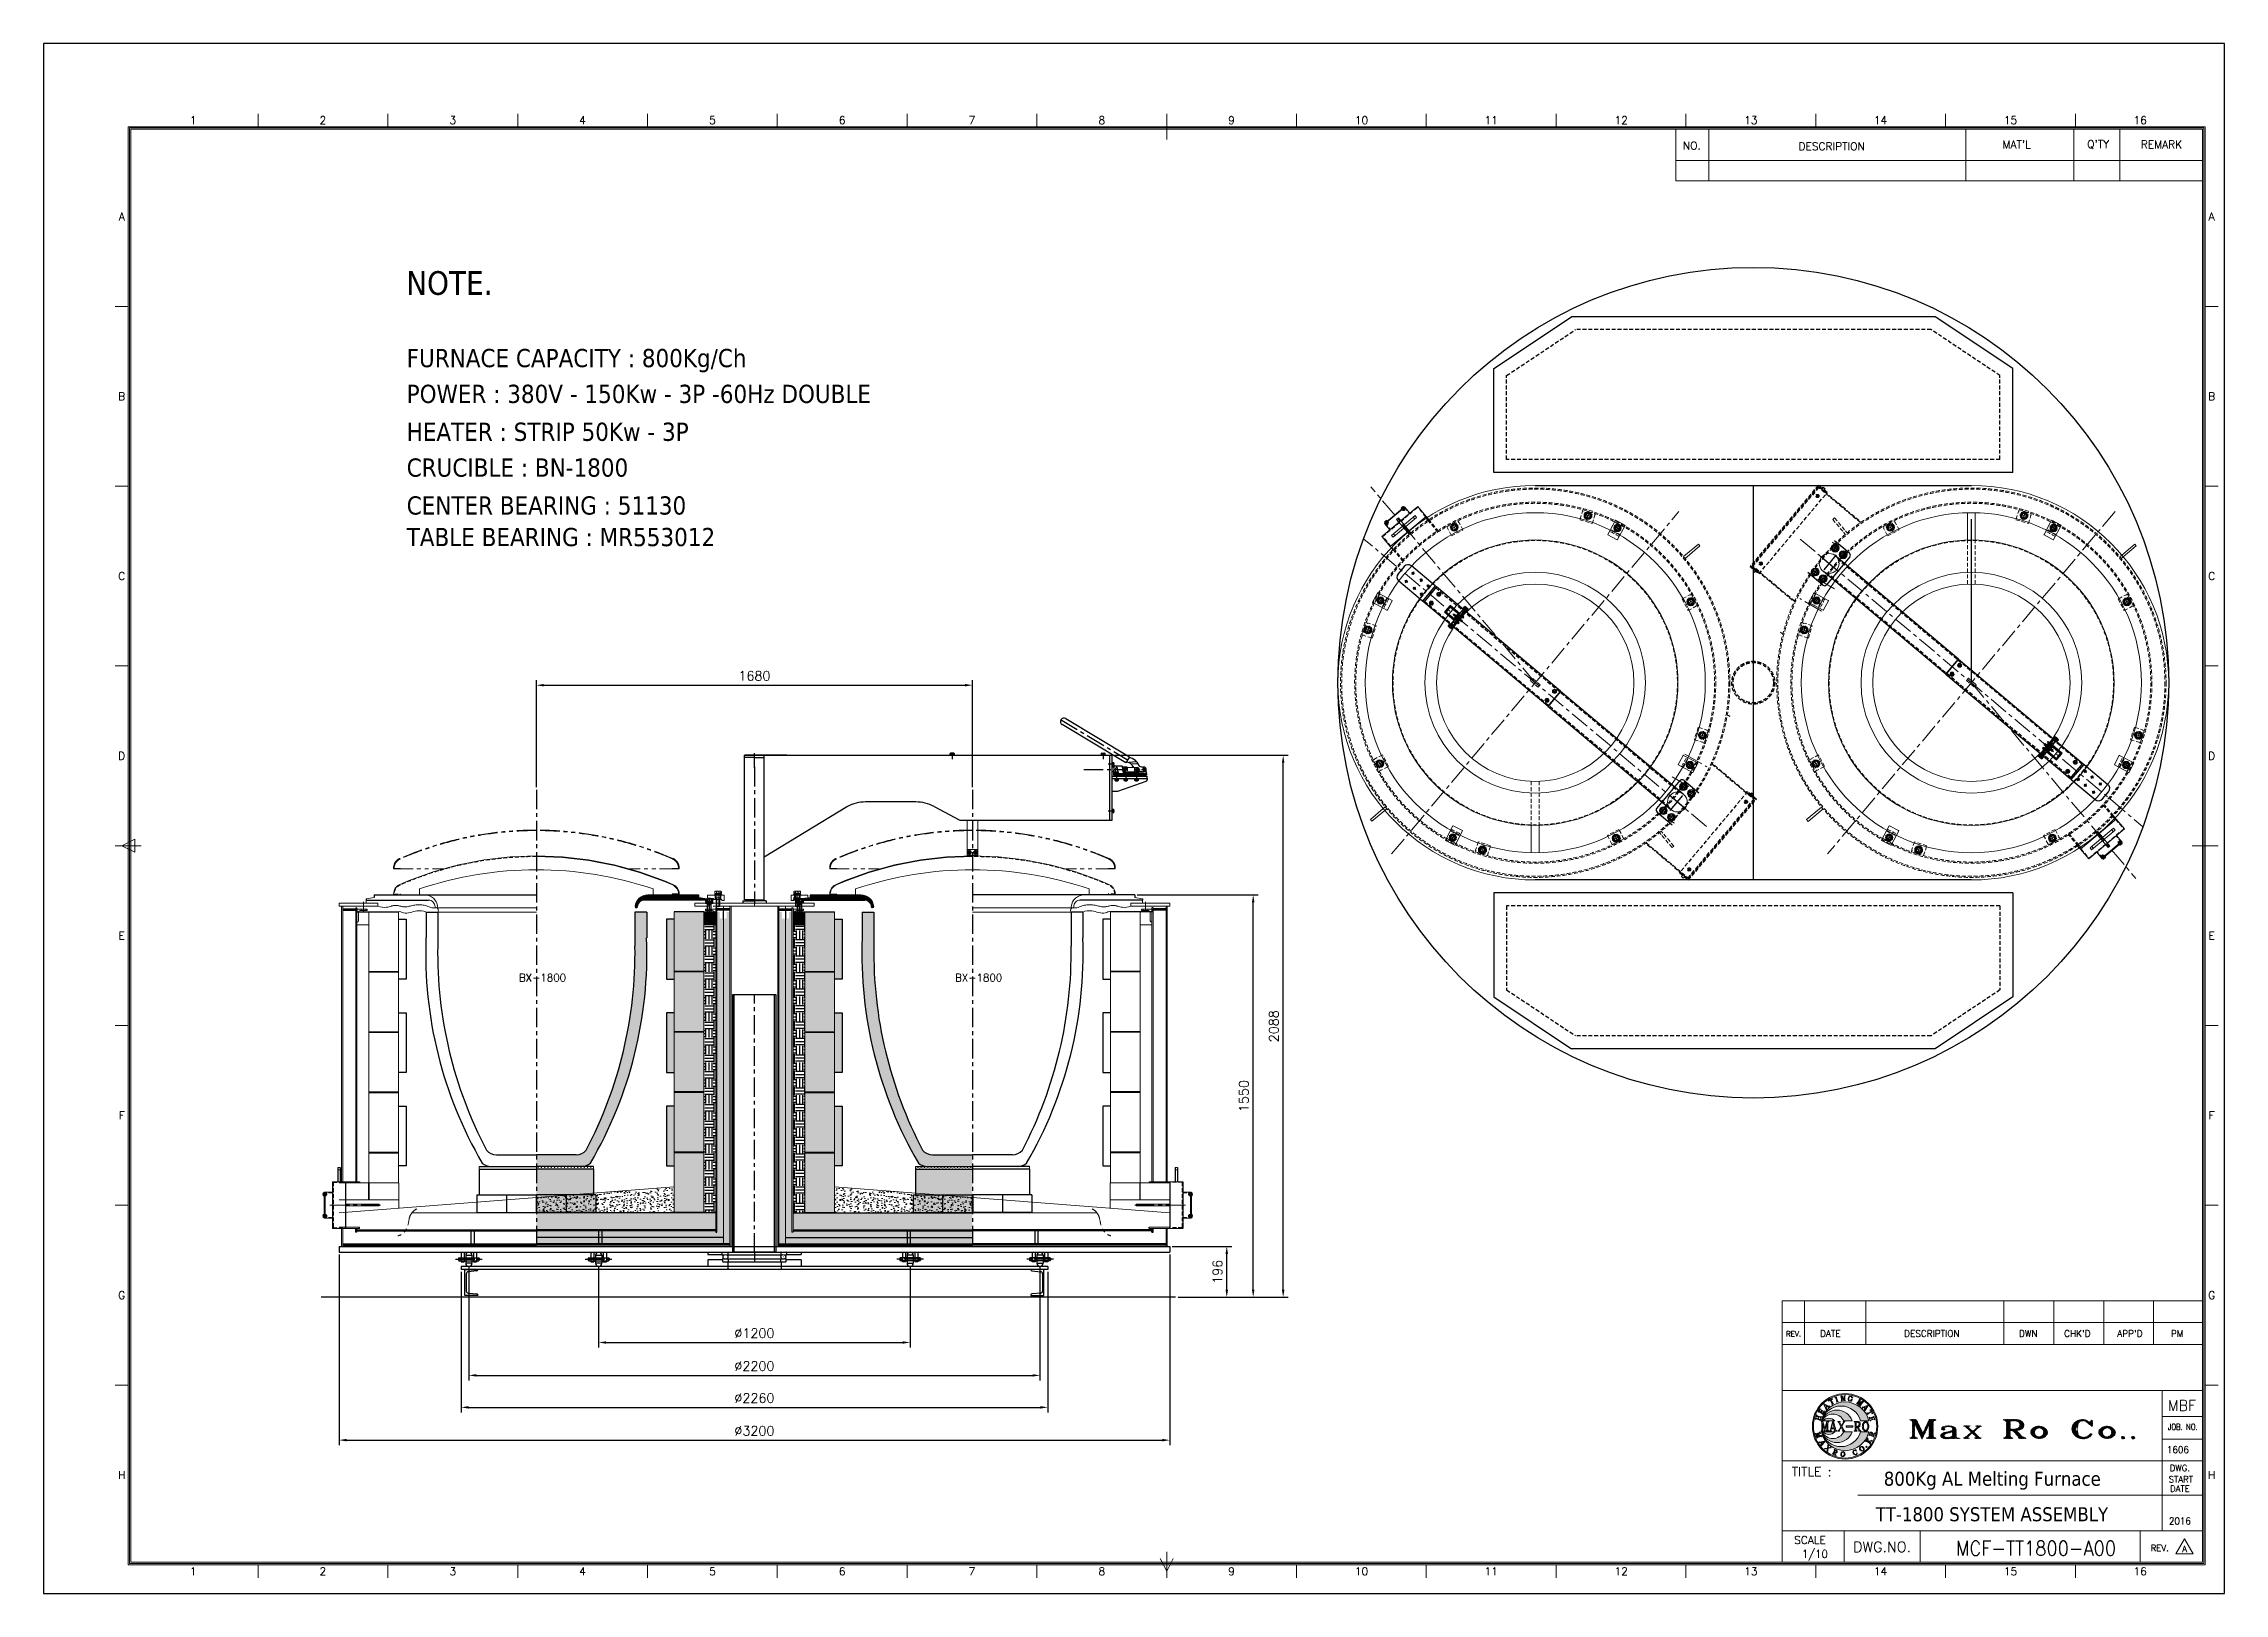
# Model space of a CAD drawing. Extents: x 0 to 24546, y -1194 to 5970.
# Drawn here: x 0 to 8400, y 0 to 5970 of the extents above; entities that cross this region are included whole.
import ezdxf
from ezdxf.enums import TextEntityAlignment as Align

# ---------------------------------------------------------------- set-up
doc = ezdxf.new("R2010")
doc.units = 0
doc.header["$LTSCALE"] = 60
for name, pattern in [('CENTER', [2, 1.25, -0.25, 0.25, -0.25]), ('HIDDEN', [0.375, 0.25, -0.125]), ('PHANTOM', [2.5, 1.25, -0.25, 0.25, -0.25, 0.25, -0.25])]:
    doc.linetypes.add(name, pattern=pattern)
doc.layers.get('0').update_dxf_attribs({"linetype": 'CONTINUOUS'})
for name, color, linetype in [('1', 7, 'CENTER'), ('2', 2, 'HIDDEN'), ('A', 2, 'CONTINUOUS'), ('BOM-UDEF', 3, 'CONTINUOUS'), ('C', 3, 'CENTER'), ('CL', 3, 'CENTER'), ('CO', 7, 'CONTINUOUS'), ('D', 1, 'CONTINUOUS'), ('DIM', 2, 'CONTINUOUS'), ('FL', 1, 'CONTINUOUS'), ('H', 6, 'HIDDEN'), ('HL', 2, 'HIDDEN'), ('T', 4, 'CONTINUOUS'), ('TITLE', 7, 'CONTINUOUS')]:
    doc.layers.add(name, color=color, linetype=linetype)
doc.layers.add('P', color=7, linetype='PHANTOM', lineweight=5)
doc.styles.add('IUHS', font='txt.shx', dxfattribs={"bigfont": 'ciwhs.shx'})
doc.styles.add('ROMANS', font='ROMANS')
doc.styles.add('ROMANT', font='romant')
doc.styles.add('TITLE2', font='tahomabd.ttf')

msp = doc.modelspace()

# ---------------------------------------------------------------- texts
at = {"layer": 'A', "style": 'TITLE2'}
for s, p in [('800Kg AL Melting Furnace', (7088.1, 414.7)), ('TT-1800 SYSTEM ASSEMBLY', (7057, 277.9))]:
    msp.add_text(s, height=54, dxfattribs=at).set_placement(p)
at = {"layer": 'A', "lineweight": 5, "style": 'ROMANT', "width": 0.786475}
msp.add_text('MCF-TT1800-A00', height=56, dxfattribs=at).set_placement((7366.3, 145.9), (7982.9, 145.9), align=Align.FIT)
at = {"layer": 'A', "color": 4, "char_height": 36, "attachment_point": 5, "style": 'IUHS'}
for s, insert in [('\\A1;1680', (2737.9, 3534.5)), ('\\A1;%%c1200', (2737.9, 1002.5)), ('\\A1;%%c2200', (2737.9, 875.8)), ('\\A1;%%c2260', (2737.9, 752.6)), ('\\A1;%%c3200', (2737.9, 626.4))]:
    msp.add_mtext(s, dxfattribs=dict(at, insert=insert))
at = {"layer": 'A', "color": 4, "lineweight": 20, "char_height": 28.8, "attachment_point": 5, "style": 'IUHS'}
for insert in [(1921.7, 2371.9), (3601.7, 2371.9)]:
    msp.add_mtext('BX-1800', dxfattribs=dict(at, insert=insert))
at = {"layer": 'A', "color": 4, "char_height": 36, "attachment_point": 5, "rotation": 90, "style": 'IUHS'}
for s, insert in [('\\A1;2088', (4738.6, 2184.7)), ('\\A1;1550', (4623.1, 1915.7)), ('\\A1;196', (4521.4, 1238.7))]:
    msp.add_mtext(s, dxfattribs=dict(at, insert=insert))
at = {"layer": 'DIM', "lineweight": 5, "style": 'ROMANS'}
for s, height, p in [('NO.', 30, (6349, 5576.9)), ('DESCRIPTION', 30, (6887.7, 5574.7)), ('REV.', 20, (6740.8, 999.7)), ('DATE', 25, (6882.2, 1000.9)), ('DESCRIPTION', 25, (7273.3, 1000.9)), ('DWN', 25, (7644.7, 1000.9)), ("CHK'D", 25, (7833.7, 1000.9)), ("APP'D", 25, (8036.1, 1000.9)), ('PM', 25, (8218.2, 1000.9)), ('MBF', 40, (8236.7, 723.7)), ('TITLE :', 35, (6810.5, 468.8)), ('START', 24, (8232.4, 439.2)), ('DWG.', 24, (8228.6, 482.7)), ('DATE', 24, (8228.6, 403.3)), ('DWG.NO.', 40, (7081.5, 179)), ('REV.', 24, (8150.8, 174.4)), ('A', 24, (8246.8, 171.4))]:
    msp.add_text(s, height=height, dxfattribs=at).set_placement(p, align=Align.MIDDLE)
at = {"layer": 'DIM', "lineweight": 5, "style": 'ROMANS', "width": 0.8}
msp.add_text('JOB. NO.', height=24, dxfattribs=at).set_placement((8239.9, 641.4), align=Align.MIDDLE)
at = {"layer": 'DIM', "lineweight": 5, "ltscale": 10, "style": 'ROMANS', "width": 0.9}
for s, height, p in [('1606', 27.3, (8178.9, 540.4)), ('2016', 27.3, (8186.4, 264.9)), ('1/10', 31.2, (6773.4, 136.6))]:
    msp.add_text(s, height=height, dxfattribs=at).set_placement(p)
at = {"layer": 'DIM', "lineweight": 5, "style": 'ROMANS'}
msp.add_text('SCALE', height=30, dxfattribs=at).set_placement((6743, 190.5))
at = {"layer": 'T', "style": 'TITLE2'}
for s, height, p in [('NOTE.', 91.26, (1396.2, 5002.2)), ('FURNACE CAPACITY : 800Kg/Ch', 70.2, (1398.4, 4723.6)), ('POWER : 380V - 150Kw - 3P -60Hz DOUBLE', 70.2, (1398.4, 4585.7)), ('HEATER : STRIP 50Kw - 3P', 70.2, (1398.4, 4439.7)), ('CRUCIBLE : BN-1800', 70.2, (1398.4, 4301.8)), ('CENTER BEARING : 51130', 70.2, (1398.4, 4155.8)), ('TABLE BEARING : MR553012', 70.2, (1398.4, 4034.1))]:
    msp.add_text(s, height=height, dxfattribs=at).set_placement(p)
at = {"layer": 'TITLE', "color": 6, "lineweight": 5, "style": 'ROMANS'}
for s, p in [('1', (576, 5675)), ('2', (1076, 5675)), ('3', (1576, 5675)), ('4', (2076, 5675)), ('5', (2576, 5675)), ('6', (3076, 5675)), ('7', (3576, 5675)), ('8', (4076, 5675)), ('9', (4576, 5675)), ('10', (5076, 5675)), ('11', (5576, 5675)), ('12', (6076, 5675)), ('13', (6576, 5675)), ('14', (7076, 5675)), ('15', (7576, 5675)), ('16', (8076, 5675)), ('A', (301, 5303.8)), ('A', (8351, 5303.8)), ('B', (301, 4611.3)), ('B', (8351, 4611.3)), ('C', (301, 3918.8)), ('C', (8351, 3918.8)), ('D', (301, 3226.3)), ('D', (8351, 3226.3)), ('E', (301, 2533.8)), ('E', (8351, 2533.8)), ('F', (301, 1841.3)), ('F', (8351, 1841.3)), ('G', (301, 1148.8)), ('G', (8351, 1148.8)), ('H', (301, 456.3)), ('H', (8351, 456.3)), ('1', (576, 85)), ('2', (1076, 85)), ('3', (1576, 85)), ('4', (2076, 85)), ('5', (2576, 85)), ('6', (3076, 85)), ('7', (3576, 85)), ('8', (4076, 85)), ('9', (4576, 85)), ('10', (5076, 85)), ('11', (5576, 85)), ('12', (6076, 85)), ('13', (6576, 85)), ('14', (7076, 85)), ('15', (7576, 85)), ('16', (8076, 85))]:
    msp.add_text(s, height=30, dxfattribs=at).set_placement(p, align=Align.MIDDLE)
at = {"layer": 'TITLE', "color": 3, "lineweight": 5, "style": 'ROMANS'}
for s, p in [("MAT'L", (7600, 5581.4)), ("Q'TY", (7914.3, 5581.4)), ('REMARK', (8158.3, 5581.4))]:
    msp.add_text(s, height=30, dxfattribs=at).set_placement(p, align=Align.MIDDLE)

# ---------------------------------------------------------------- blocks, each defined once
blk = doc.blocks.new('fegsth')
at = {"layer": 'A', "lineweight": 5}
for p, q in [((4766.1, 1947.8), (4766.1, 1965.8)), ((4767.1, 1966.8), (4829.1, 1966.8)), ((4767.1, 1946.8), (4774.1, 1946.8)), ((4775.1, 1947.8), (4775.1, 1949.8)), ((4806.1, 1950.8), (4776.1, 1950.8)), ((4807.1, 1951.8), (4807.1, 1952.9)), ((4808, 1953.9), (4829.2, 1956.6)), ((4830.1, 1965.8), (4830.1, 1957.6))]:
    blk.add_line(p, q, dxfattribs=at)
for centre, start, end in [((4767.1, 1965.8), 90, 180), ((4767.1, 1947.8), 180, 270), ((4774.1, 1947.8), 270, 0), ((4776.1, 1949.8), 90, 180), ((4806.1, 1951.8), 270, 0), ((4808.1, 1952.9), 97.43141, 180), ((4829.1, 1965.8), 0, 90), ((4829.1, 1957.6), 277.43141, 0)]:
    blk.add_arc(centre, 1, start, end, dxfattribs=at)
at = {"layer": 'C', "lineweight": 5}
blk.add_line((4789.6, 1946.8), (4789.6, 1971.4), dxfattribs=at)
at = {"layer": 'H', "lineweight": 5}
for p, q in [((4778.6, 1950.8), (4778.6, 1966.8)), ((4800.6, 1950.8), (4800.6, 1966.8))]:
    blk.add_line(p, q, dxfattribs=at)
blk = doc.blocks.new('HS_BOM', base_point=(2934.2, 4983.9))
at = {"layer": 'BOM-UDEF', "lineweight": 5}
blk.add_circle((2934.2, 4983.9), 0.25, dxfattribs=at)
blk = doc.blocks.new('gsaeg')
at = {"layer": 'A', "lineweight": 5}
for p, q in [((3851.5, 1967.8), (3851.5, 1971)), ((3851.5, 1971), (3879.5, 1971)), ((3879.5, 1967.8), (3851.5, 1967.8)), ((3854.5, 1983.5), (3852.8, 1982.6)), ((3852.8, 1974.5), (3852.8, 1982.6)), ((3878.2, 1974.5), (3852.8, 1974.5)), ((3853.7, 1971), (3853.7, 1974.5)), ((3853.7, 1974.5), (3877.3, 1974.5)), ((3877.3, 1971), (3853.7, 1971)), ((3876.5, 1983.5), (3854.5, 1983.5)), ((3858.5, 1925.6), (3858.5, 1974.5)), ((3872.5, 1958.5), (3858.5, 1958.5)), ((3859.1, 1982.6), (3859.1, 1974.5)), ((3866.6, 1971), (3863.1, 1974.5)), ((3867.8, 1971), (3864.3, 1974.5)), ((3871.8, 1982.6), (3871.8, 1974.5)), ((3872.5, 1974.5), (3872.5, 1925.6)), ((3878.2, 1982.6), (3876.5, 1983.5)), ((3877.3, 1974.5), (3877.3, 1971)), ((3878.2, 1982.6), (3878.2, 1974.5)), ((3879.5, 1971), (3879.5, 1967.8)), ((3872.5, 1925.6), (3858.5, 1925.6)), ((3859.5, 1924.5), (3858.5, 1925.6)), ((3871.4, 1924.5), (3859.5, 1924.5)), ((3872.5, 1925.6), (3871.4, 1924.5))]:
    blk.add_line(p, q, dxfattribs=at)
for centre, radius, start, end in [((3855.9, 1977.9), 5.62, 55.59101, 124.40899), ((3865.5, 1961.5), 22, 73.21986, 106.78014), ((3875, 1977.9), 5.62, 55.59101, 124.40899)]:
    blk.add_arc(centre, radius, start, end, dxfattribs=at)
at = {"layer": 'CL', "lineweight": 5}
for p, q in [((3865.5, 1985.5), (3865.5, 1922.5)), ((3865.5, 1975.5), (3865.5, 1970)), ((3865.5, 1972), (3865.5, 1966.8))]:
    blk.add_line(p, q, dxfattribs=at)
at = {"layer": 'FL', "lineweight": 5}
for p, q in [((3859.5, 1958.5), (3858.5, 1960.4)), ((3859.5, 1924.5), (3859.5, 1958.5)), ((3871.4, 1958.5), (3872.5, 1960.4)), ((3871.4, 1924.5), (3871.4, 1958.5))]:
    blk.add_line(p, q, dxfattribs=at)
at = {"layer": 'HL', "lineweight": 5}
for p, q in [((3857.5, 1967.8), (3857.5, 1971)), ((3858.4, 1971), (3858.4, 1974.5)), ((3872.6, 1971), (3872.6, 1974.5)), ((3873.5, 1967.8), (3873.5, 1971))]:
    blk.add_line(p, q, dxfattribs=at)
at = {"layer": 'BOM-UDEF', "lineweight": 5, "rotation": 270}
for p in [(3874.3, 1979), (3874.9, 1972.8), (3876.5, 1969.4)]:
    blk.add_blockref('HS_BOM', p, dxfattribs=at)
blk = doc.blocks.new('누탕감지기')
at = {"layer": 'A'}
for p, q in [((8875.8, 959.1), (8875.8, 904.1)), ((8884.8, 959.1), (8884.8, 904.1)), ((8823, 864.1), (8823, 764.1)), ((8825.3, 864.1), (8825.3, 764.1)), ((8855.3, 904.1), (8855.3, 724.1)), ((8905.3, 904.1), (8905.3, 724.1))]:
    blk.add_line(p, q, dxfattribs=at)
at = {"layer": 'A', "lineweight": 5}
for p, q in [((8875.8, 959.1), (8884.8, 959.1)), ((8819.5, 861.8), (8819, 861)), ((8819, 861), (8819, 851)), ((8819, 851), (8819.5, 850.2)), ((8819.5, 861.8), (8823, 861.8)), ((8819.5, 858.9), (8823, 858.9)), ((8819.5, 853.1), (8823, 853.1)), ((8823, 850.2), (8819.5, 850.2)), ((8825.3, 864.1), (8823, 864.1)), ((8823, 861.8), (8823, 850.2)), ((8855.3, 864.1), (8825.3, 864.1)), ((8905.3, 904.1), (8855.3, 904.1)), ((8819, 777.1), (8819.5, 777.9)), ((8819, 767.1), (8819, 777.1)), ((8819.5, 766.4), (8819, 767.1)), ((8823, 777.9), (8819.5, 777.9)), ((8819.5, 775), (8823, 775)), ((8819.5, 769.2), (8823, 769.2)), ((8819.5, 766.4), (8823, 766.4)), ((8823, 766.4), (8823, 777.9)), ((8825.3, 764.1), (8823, 764.1)), ((8855.3, 764.1), (8825.3, 764.1)), ((8905.3, 817.1), (9035.3, 817.1)), ((8905.3, 811.1), (9035.3, 811.1)), ((9035.3, 817.1), (9035.3, 811.1)), ((8855.3, 724.1), (8905.3, 724.1))]:
    blk.add_line(p, q, dxfattribs=at)
for centre, radius, start, end in [((8821.6, 860.3), 2.55, 145.59101, 214.40899), ((8829, 856), 10, 163.21986, 196.78014), ((8821.6, 851.7), 2.55, 145.59101, 214.40899), ((8821.6, 776.5), 2.55, 145.59101, 214.40899), ((8829, 772.1), 10, 163.21986, 196.78014), ((8821.6, 767.8), 2.55, 145.59101, 214.40899)]:
    blk.add_arc(centre, radius, start, end, dxfattribs=at)
at = {"layer": 'C', "lineweight": 5}
blk.add_line((8845.3, 814.1), (9045.3, 814.1), dxfattribs=at)
at = {"layer": 'CL', "lineweight": 5}
for p, q in [((8817, 856), (8835, 856)), ((8824.3, 856), (8831.3, 856)), ((8817, 772.1), (8835, 772.1)), ((8824.3, 772.1), (8831.3, 772.1))]:
    blk.add_line(p, q, dxfattribs=at)
at = {"layer": 'FL', "lineweight": 5}
for p, q in [((8824.2, 858.4), (8823.3, 859)), ((8824.2, 853.5), (8823.3, 853)), ((8833, 858.4), (8824.2, 858.4)), ((8833, 853.5), (8824.2, 853.5)), ((8824.2, 774.6), (8823.3, 775.1)), ((8824.2, 769.7), (8823.3, 769.1)), ((8833, 774.6), (8824.2, 774.6)), ((8833, 769.7), (8824.2, 769.7))]:
    blk.add_line(p, q, dxfattribs=at)
at = {"layer": 'H', "lineweight": 5}
for p, q in [((8875.8, 950.1), (8884.8, 950.1)), ((8823, 859), (8832.5, 859)), ((8832.5, 853), (8823, 853)), ((8824.2, 859), (8824.2, 853)), ((8855.3, 861.8), (8825.3, 861.8)), ((8825.3, 850.2), (8825.3, 861.8)), ((8825.3, 861.8), (8829.9, 861.8)), ((8829.9, 858.9), (8825.3, 858.9)), ((8829.9, 853.1), (8825.3, 853.1)), ((8829.9, 850.2), (8825.3, 850.2)), ((8830.3, 861), (8829.9, 861.8)), ((8829.9, 850.2), (8830.3, 851)), ((8830.3, 851), (8830.3, 861)), ((8832.5, 859), (8832.5, 853)), ((8832.5, 859), (8833, 858.4)), ((8833, 853.5), (8832.5, 853)), ((8833, 858.4), (8833, 853.5)), ((8832.5, 775.1), (8823, 775.1)), ((8823, 769.1), (8832.5, 769.1)), ((8824.2, 769.1), (8824.2, 775.1)), ((8829.9, 777.9), (8825.3, 777.9)), ((8825.3, 777.9), (8825.3, 766.4)), ((8829.9, 775), (8825.3, 775)), ((8829.9, 769.2), (8825.3, 769.2)), ((8855.3, 766.4), (8825.3, 766.4)), ((8825.3, 766.4), (8829.9, 766.4)), ((8829.9, 777.9), (8830.3, 777.1)), ((8830.3, 767.1), (8829.9, 766.4)), ((8830.3, 777.1), (8830.3, 767.1)), ((8832.5, 769.1), (8832.5, 775.1)), ((8833, 774.6), (8832.5, 775.1)), ((8832.5, 769.1), (8833, 769.7)), ((8833, 769.7), (8833, 774.6))]:
    blk.add_line(p, q, dxfattribs=at)
at = {"layer": 'H'}
for p, q in [((8857.6, 901.8), (8905.3, 901.8)), ((8857.6, 901.8), (8857.6, 726.4)), ((8857.6, 726.4), (8905.3, 726.4))]:
    blk.add_line(p, q, dxfattribs=at)
at = {"layer": 'H', "lineweight": 5}
for centre, radius, start, end in [((8827.8, 860.3), 2.55, 325.59101, 34.40899), ((8820.3, 855.9), 10, 0.40019, 17.1986), ((8820.3, 856.1), 10, 342.8014, 359.59981), ((8827.8, 851.7), 2.55, 325.59101, 34.40899), ((8827.8, 776.5), 2.55, 325.59101, 34.40899), ((8820.3, 772.1), 10, 0.40019, 17.1986), ((8820.3, 772.2), 10, 342.8014, 359.59981), ((8827.8, 767.8), 2.55, 325.59101, 34.40899)]:
    blk.add_arc(centre, radius, start, end, dxfattribs=at)
blk = doc.blocks.new('SFFGEG')
at = {"layer": 'A', "lineweight": 5}
for p, q in [((464, -1043.64336), (452, -1050.5712)), ((452, -1050.5712), (452, -1064.4288)), ((452, -1064.4288), (464, -1071.35664)), ((476, -1050.5712), (464, -1043.64336)), ((464, -1071.35664), (476, -1064.4288)), ((476, -1064.4288), (476, -1050.5712))]:
    blk.add_line(p, q, dxfattribs=at)
for radius in [15, 13.3, 12]:
    blk.add_circle((464, -1057.5), radius, dxfattribs=at)
at = {"layer": 'CL', "lineweight": 5}
for p, q in [((447, -1057.5), (481, -1057.5)), ((448.152, -1057.5), (479.848, -1057.5)), ((448.7, -1057.5), (479.3, -1057.5)), ((464, -1040.5), (464, -1074.5)), ((464, -1041.652), (464, -1073.348)), ((464, -1042.2), (464, -1072.8))]:
    blk.add_line(p, q, dxfattribs=at)
at = {"layer": 'D', "lineweight": 5}
blk.add_circle((464, -1057.5), 8.1, dxfattribs=at)
at = {"layer": 'H', "lineweight": 5}
blk.add_circle((464, -1057.5), 9, dxfattribs=at)
blk = doc.blocks.new('WEFWEEF')
at = {"layer": 'A', "lineweight": 5}
for p, q in [((1324.5, -977.99432), (1318, -981.7469)), ((1318, -981.7469), (1318, -989.2531)), ((1318, -989.2531), (1324.5, -993.00568)), ((1331, -981.7469), (1324.5, -977.99432)), ((1324.5, -993.00568), (1331, -989.2531)), ((1331, -989.2531), (1331, -981.7469))]:
    blk.add_line(p, q, dxfattribs=at)
for radius in [7.8, 6.5]:
    blk.add_circle((1324.5, -985.5), radius, dxfattribs=at)
at = {"layer": 'CL', "lineweight": 5}
for p, q in [((1315.7, -985.5), (1333.3, -985.5)), ((1315.999, -985.5), (1333.001, -985.5)), ((1324.5, -976.7), (1324.5, -994.3)), ((1324.5, -976.999), (1324.5, -994.001))]:
    blk.add_line(p, q, dxfattribs=at)
at = {"layer": 'H', "lineweight": 5}
blk.add_circle((1324.5, -985.5), 4.6, dxfattribs=at)
blk = doc.blocks.new('egasghr')
at = {"layer": 'A', "lineweight": 5}
for p, q in [((4766.1, 1991.9), (4766.1, 2031.9)), ((4829.1, 2032.9), (4767.1, 2032.9)), ((4787.1, 2020.4), (4792.1, 2020.4)), ((4830.1, 2031.9), (4830.1, 1991.9)), ((4829.1, 1990.9), (4767.1, 1990.9)), ((4787.1, 2003.4), (4792.1, 2003.4))]:
    blk.add_line(p, q, dxfattribs=at)
for centre, radius, start, end in [((4767.1, 2031.9), 1, 90, 180), ((4787.1, 2011.9), 8.5, 90, 270), ((4792.1, 2011.9), 8.5, 270, 90), ((4829.1, 2031.9), 1, 0, 90), ((4767.1, 1991.9), 1, 180, 270), ((4829.1, 1991.9), 1, 270, 0)]:
    blk.add_arc(centre, radius, start, end, dxfattribs=at)
at = {"layer": 'C', "lineweight": 5}
for p, q in [((4789.6, 1998.4), (4789.6, 2025.4)), ((4773.6, 2011.9), (4805.6, 2011.9))]:
    blk.add_line(p, q, dxfattribs=at)
at = {"layer": 'H', "lineweight": 5}
for p, q in [((4775.1, 1990.9), (4775.1, 2032.9)), ((4807.1, 1990.9), (4807.1, 2032.9))]:
    blk.add_line(p, q, dxfattribs=at)
blk = doc.blocks.new('aggs')
at = {"layer": 'A', "lineweight": 5}
for p, q in [((2058.8, 1709), (2047.8, 1702.7)), ((2047.8, 1702.7), (2047.8, 1690)), ((2047.8, 1690), (2058.8, 1683.6)), ((2069.8, 1702.7), (2058.8, 1709)), ((2058.8, 1683.6), (2069.8, 1690)), ((2069.8, 1690), (2069.8, 1702.7))]:
    blk.add_line(p, q, dxfattribs=at)
for radius in [14, 11.8, 11, 8, 7.1]:
    blk.add_circle((2058.8, 1696.3), radius, dxfattribs=at)
at = {"layer": 'CL', "lineweight": 5}
for p, q in [((2042.8, 1696.3), (2074.8, 1696.3)), ((2044.1, 1696.3), (2073.5, 1696.3)), ((2045, 1696.3), (2072.6, 1696.3)), ((2058.8, 1712.3), (2058.8, 1680.3)), ((2058.8, 1711), (2058.8, 1681.6)), ((2058.8, 1710.1), (2058.8, 1682.5))]:
    blk.add_line(p, q, dxfattribs=at)
at = {"layer": 'BOM-UDEF', "lineweight": 5}
for p in [(2060.4, 1707.3), (2060.5, 1705.8), (2063.3, 1705.1)]:
    blk.add_blockref('HS_BOM', p, dxfattribs=at)

# ---------------------------------------------------------------- hatches: boundary and pattern name
at = {"lineweight": 5}
h = msp.add_hatch(dxfattribs=at)
h.set_pattern_fill('ANSI31', color=256, style=0)
h.set_pattern_definition([(45, (-1367.1246, 835.2462), (-2.245064, 2.245064), [])])
h.paths.add_polyline_path([(2552.9, 2670.7), (2552.9, 2675.7), (2531.7, 2679.3, -0.017725), (2531.7, 2679.3), (2522.9, 2680.7), (2522.9, 2690.7), (2327.9, 2690.7, 0.381966), (2278.2, 2646.3, 0.447214), (2283.1, 2640.7, 0.381966), (2288.1, 2645.2, -0.420738), (2313.1, 2670.7)])
h = msp.add_hatch(dxfattribs=at)
h.set_pattern_fill('ANSI31', color=256, style=0)
h.set_pattern_definition([(135, (6842.836, 835.2462), (2.245064, 2.245064), [])])
h.paths.add_polyline_path([(2922.9, 2670.7), (2922.9, 2675.7), (2944, 2679.3, 0.017725), (2944.1, 2679.3), (2952.9, 2680.7), (2952.9, 2690.7), (3147.9, 2690.7, -0.381966), (3197.5, 2646.3, -0.447214), (3192.6, 2640.7, -0.381966), (3187.6, 2645.2, 0.420738), (3162.6, 2670.7)])
h = msp.add_hatch()
h.set_pattern_fill('CROSS', color=256, scale=2, style=0)
h.set_pattern_definition([(0, (-2723.165, 779.606), (12.7, 12.7), [6.35, -19.05]), (90, (-2719.99, 776.431), (-12.7, 12.7), [6.35, -19.05])])
h.paths.add_polyline_path([(2643.4, 1346.2), (2643.4, 2624.2), (2631.5, 2624.2), (2631.5, 2604.2, -0.329395), (2628.4, 2600.2, -0.171268), (2607.3, 2600.2, -0.329395), (2604.3, 2604.2), (2604.3, 2624.2), (2593.4, 2624.2), (2593.4, 1391.2), (2588.9, 1391.2), (2588.9, 1396.2), (1897.9, 1396.2), (1897.9, 1346.2)])
at = {"lineweight": 20}
h = msp.add_hatch(dxfattribs=at)
h.set_pattern_fill('ANSI31', color=256, style=0)
h.set_pattern_definition([(45, (-36.7696, -1058.648), (-2.245064, 2.245064), [])])
h.paths.add_polyline_path([(2543.4, 2625.7), (2543.4, 2575.7), (2588.9, 2575.7), (2588.9, 2625.7)])
h = msp.add_hatch()
h.set_pattern_fill('CROSS', color=256, scale=2, style=0)
h.set_pattern_definition([(180, (8198.876, 779.606), (-12.7, 12.7), [6.35, -19.05]), (90, (8195.701, 776.431), (12.7, 12.7), [6.35, -19.05])])
h.paths.add_polyline_path([(2832.4, 1346.2), (2832.4, 2624.2), (2844.3, 2624.2), (2844.3, 2604.2, 0.329395), (2847.3, 2600.2, 0.171268), (2868.4, 2600.2, 0.329395), (2871.5, 2604.2), (2871.5, 2624.2), (2882.4, 2624.2), (2882.4, 1391.2), (2886.9, 1391.2), (2886.9, 1396.2), (3577.9, 1396.2), (3577.9, 1346.2)])
h = msp.add_hatch(dxfattribs=at)
h.set_pattern_fill('ANSI31', color=256, style=0)
h.set_pattern_definition([(135, (5512.481, -1058.648), (2.245064, 2.245064), [])])
h.paths.add_polyline_path([(2886.9, 2625.7), (2886.9, 2575.7), (2932.4, 2575.7), (2932.4, 2625.7)])
h = msp.add_hatch()
h.set_pattern_fill('EARTH', color=256, scale=5, style=0)
h.set_pattern_definition([(0, (-2723.165, 779.606), (31.75, 31.75), [31.75, -31.75]), (0, (-2723.165, 791.512), (31.75, 31.75), [31.75, -31.75]), (0, (-2723.165, 803.42), (31.75, 31.75), [31.75, -31.75]), (90, (-2719.196, 807.387), (-31.75, 31.75), [31.75, -31.75]), (90, (-2707.29, 807.387), (-31.75, 31.75), [31.75, -31.75]), (90, (-2695.384, 807.387), (-31.75, 31.75), [31.75, -31.75])])
h.paths.add_polyline_path([(2588.9, 2575.7), (2543.4, 2575.7), (2543.4, 1465.7), (2588.9, 1465.7)])
h = msp.add_hatch()
h.set_pattern_fill('EARTH', color=256, scale=5, style=0)
h.set_pattern_definition([(180, (8198.876, 779.606), (-31.75, 31.75), [31.75, -31.75]), (180, (8198.876, 791.512), (-31.75, 31.75), [31.75, -31.75]), (180, (8198.876, 803.42), (-31.75, 31.75), [31.75, -31.75]), (90, (8194.907, 807.387), (31.75, 31.75), [31.75, -31.75]), (90, (8183, 807.387), (31.75, 31.75), [31.75, -31.75]), (90, (8171.095, 807.387), (31.75, 31.75), [31.75, -31.75])])
h.paths.add_polyline_path([(2886.9, 2575.7), (2932.4, 2575.7), (2932.4, 1465.7), (2886.9, 1465.7)])
at = {"lineweight": 5}
h = msp.add_hatch(dxfattribs=at)
h.set_pattern_fill('CROSS', color=256, style=0)
h.set_pattern_definition([(0, (-1367.1246, 6410.2166), (6.35, 6.35), [3.175, -9.525]), (90, (-1365.537, 6408.629), (-6.35, 6.35), [3.175, -9.525])])
h.paths.add_polyline_path([(2117.9, 1634.7), (2117.9, 1644.7), (1897.9, 1644.7), (1897.9, 1634.7)])
h = msp.add_hatch(dxfattribs=at)
h.set_pattern_fill('CROSS', color=256, style=0)
h.set_pattern_definition([(180, (6842.836, 6410.2166), (-6.35, 6.35), [3.175, -9.525]), (90, (6841.2484, 6408.629), (6.35, 6.35), [3.175, -9.525])])
h.paths.add_polyline_path([(3357.9, 1634.7), (3357.9, 1644.7), (3577.9, 1644.7), (3577.9, 1634.7)])
h = msp.add_hatch(dxfattribs=at)
h.set_pattern_fill('AR-CONC', color=256, scale=0.2, style=0)
h.set_pattern_definition([(50, (-1367.125, 6410.217), (36.43693, -3.18782), [3.81, -41.91]), (355, (-1367.125, 6410.217), (-7.04857, 38.21133), [3.048, -33.528]), (100.451, (-1364.088, 6409.95), (29.3885, 35.02334), [3.238, -35.618]), (46.1842, (-1367.125, 6420.377), (54.2158, -8.40847), [5.715, -62.865]), (96.6356, (-1362.607, 6419.676), (47.48085, 49.4851), [4.857, -53.427]), (351.184, (-1367.125, 6420.377), (47.4809, 49.485), [4.572, -50.292]), (21, (-1362.045, 6417.837), (30.32298, -20.4531), [3.81, -41.91]), (326, (-1362.045, 6417.837), (12.3604, 36.8376), [3.048, -33.528]), (71.4514, (-1359.518, 6416.132), (42.6833, 16.38457), [3.238, -35.618]), (37.5, (-1367.125, 6410.217), (0.61772, 16.911008), [0, -33.1216, 0, -34.036, 0, -33.655]), (7.5, (-1367.125, 6410.217), (13.36393, 20.036115), [0, -19.4056, 0, -32.3596, 0, -12.827]), (327.5, (-1378.453, 6410.217), (27.11812, -1.14575), [0, -12.7, 0, -39.624, 0, -52.578]), (317.5, (-1383.533, 6410.217), (29.62584, 5.0853), [0, -16.51, 0, -26.3144, 0, -37.338])])
h.paths.add_polyline_path([(2117.9, 1534.7), (2117.9, 1540.5), (2042.8, 1534.7)])
h.paths.add_polyline_path([(2042.8, 1534.7), (2012.9, 1532.5), (2012.9, 1467.7), (2126.9, 1467.7), (2126.9, 1534.7)])
h.paths.add_polyline_path([(1898.9, 1523.8), (1898.9, 1467.7), (2012.9, 1467.7), (2012.9, 1532.5)])
h.paths.add_polyline_path([(2429.4, 1465.7), (2429.4, 1564.2), (2117.9, 1540.5), (2117.9, 1534.7), (2126.9, 1534.7), (2126.9, 1465.7)])
h = msp.add_hatch(dxfattribs=at)
h.set_pattern_fill('AR-CONC', color=256, scale=0.2, style=0)
h.set_pattern_definition([(130, (6842.836, 6410.217), (-36.43693, -3.18782), [3.81, -41.91]), (185, (6842.836, 6410.217), (7.04857, 38.21133), [3.048, -33.528]), (79.549, (6839.8, 6409.95), (-29.3885, 35.02334), [3.238, -35.618]), (133.8158, (6842.836, 6420.377), (-54.2158, -8.40847), [5.715, -62.865]), (83.3644, (6838.32, 6419.676), (-47.48085, 49.4851), [4.857, -53.427]), (188.816, (6842.836, 6420.377), (-47.4809, 49.485), [4.572, -50.292]), (159, (6837.756, 6417.837), (-30.32298, -20.4531), [3.81, -41.91]), (214, (6837.756, 6417.837), (-12.3604, 36.8376), [3.048, -33.528]), (108.5486, (6835.23, 6416.132), (-42.6833, 16.38457), [3.238, -35.618]), (142.5, (6842.836, 6410.217), (-0.61772, 16.911008), [0, -33.1216, 0, -34.036, 0, -33.655]), (172.5, (6842.836, 6410.217), (-13.36393, 20.036115), [0, -19.4056, 0, -32.3596, 0, -12.827]), (212.5, (6854.164, 6410.217), (-27.11812, -1.14575), [0, -12.7, 0, -39.624, 0, -52.578]), (222.5, (6859.244, 6410.217), (-29.62584, 5.0853), [0, -16.51, 0, -26.3144, 0, -37.338])])
h.paths.add_polyline_path([(3357.9, 1534.7), (3357.9, 1540.5), (3432.9, 1534.7)])
h.paths.add_polyline_path([(3432.9, 1534.7), (3462.9, 1532.5), (3462.9, 1467.7), (3348.9, 1467.7), (3348.9, 1534.7)])
h.paths.add_polyline_path([(3576.9, 1523.8), (3576.9, 1467.7), (3462.9, 1467.7), (3462.9, 1532.5)])
h.paths.add_polyline_path([(3046.4, 1465.7), (3046.4, 1564.2), (3357.9, 1540.5), (3357.9, 1534.7), (3348.9, 1534.7), (3348.9, 1465.7)])
h = msp.add_hatch(color=256, dxfattribs=at)
h.paths.add_polyline_path([(6841, 667.7, -0.414214), (6842.5, 665), (6843, 664.9), (6845, 671.7), (6844.5, 671.8, -0.414214), (6841.9, 670.4), (6835.9, 672.2), (6838.1, 679.5), (6844.1, 677.7, -0.414214), (6845.5, 675.1), (6846, 674.9), (6848.1, 681.7), (6847.6, 681.9, -0.414214), (6844.9, 680.5), (6831.4, 684.6, -0.414214), (6830, 687.2), (6829.5, 687.3), (6827.4, 680.6), (6827.9, 680.4, -0.414214), (6830.6, 681.8), (6836.6, 680), (6834.4, 672.7), (6828.4, 674.5, -0.414214), (6826.9, 677.1), (6826.4, 677.3), (6824.4, 670.5), (6824.9, 670.4, -0.414214), (6827.5, 671.8)])
h.paths.add_polyline_path([(6840.7, 701.7, -0.451429), (6840.2, 703.8), (6842.7, 707.9, -0.325184), (6846, 709.3), (6846.3, 709.7), (6843.1, 711.1), (6835.7, 698.9), (6836.2, 698.7, -0.414214), (6839.1, 699.3), (6851.2, 692, -0.414214), (6851.9, 689.1), (6852.3, 688.9), (6859.7, 701), (6857, 703.2), (6856.8, 702.8, -0.325184), (6857.1, 699.2), (6854.6, 695.1, -0.451429), (6852.5, 694.6), (6847.3, 697.8), (6849.5, 701.3, -0.414214), (6852.4, 702.1), (6852.8, 702.7), (6847.8, 705.7), (6847.4, 705, -0.414214), (6848.1, 702.1), (6846, 698.6)])
h.paths.add_polyline_path([(6870.7, 720.7), (6872.6, 719.6, -0.464567), (6873.1, 717.2), (6873.5, 716.8), (6878.5, 721.7), (6878.2, 722.1, -0.323055), (6874.5, 721.7), (6859, 729.8), (6857.3, 727.4), (6865, 711.5, -0.346457), (6864.6, 708.9), (6865, 708.5), (6868.4, 711.8), (6868, 712.2, -0.493812), (6865.5, 712.9), (6864.7, 714.9)])
h.paths.add_polyline_path([(6863.6, 716.7), (6858.9, 726.8), (6868.7, 721.7)], flags=16)
h.paths.add_polyline_path([(6883.7, 745.8), (6886.6, 747.4, -0.330709), (6890.2, 747), (6890.6, 747.3), (6888.1, 750.7, -0.11811), (6886, 748.6), (6877.5, 743.8, -0.11811), (6874.6, 743.1), (6876, 739), (6876.7, 739.4, -0.330709), (6878.2, 742.7), (6881.1, 744.3), (6888.7, 730.8, -0.417323), (6887.9, 728), (6888.2, 727.5), (6894.4, 731), (6894.1, 731.5, -0.414214), (6891.2, 732.3)])
h.paths.add_polyline_path([(6905.9, 736.7), (6906, 736.2), (6912.7, 738.5), (6912.6, 739, -0.414214), (6909.9, 740.3), (6909.5, 741.3), (6905.5, 752.9, -0.414214), (6906.8, 755.6), (6906.6, 756.4), (6899.9, 754.1), (6900.1, 753.3, -0.414214), (6902.8, 752), (6907.1, 739.4, -0.414214)])
h.paths.add_polyline_path([(6923.4, 741.5), (6923.4, 740.9), (6929.2, 741.4), (6929.1, 741.9, -0.414214), (6926.9, 743.9), (6925.8, 757.2), (6936, 742), (6941, 742.4), (6940.9, 742.9, -0.414214), (6938.6, 744.9), (6937.5, 758.9, -0.414214), (6939.4, 761.2), (6939.4, 761.7), (6933.9, 761.3), (6933.9, 760.8, -0.414214), (6936.2, 758.8), (6937.3, 745.5), (6926.8, 760.7), (6921.8, 760.3), (6921.9, 759.8, -0.414214), (6924.2, 757.8), (6925.3, 743.8, -0.414214)])
h.paths.add_polyline_path([(6952.9, 747.2, -0.133858), (6955, 755.4, -0.086614), (6957.3, 757.8, -0.277587), (6962.2, 757.9, -0.250848), (6966.4, 751.1), (6966.9, 751), (6968.5, 757.1), (6967.9, 757.2, -0.111661), (6966.9, 755.9, -0.485398), (6965.5, 756.2, 0.195431), (6962, 759.3, 0.299213), (6953.3, 757.2, 0.23622), (6950.6, 746.5, 0.417323), (6959.9, 740.3), (6962.3, 741.3), (6963.8, 740.9, 0.307087), (6964.4, 741.3), (6965.5, 745.4, -0.456693), (6967.4, 746.5), (6967.5, 747), (6961.9, 748.5), (6961.8, 748, -0.456693), (6962.9, 746), (6962.9, 745.7, -0.133918), (6961.3, 742.9, -0.527559), (6953.8, 744, -0.086614)])
h.paths.add_polyline_path([(6990, 726.6), (7003.5, 736.8), (6996.5, 726.4, -0.414214), (6993.6, 725.8), (6993.3, 725.3), (6999.1, 721.4), (6999.4, 721.8, -0.414214), (6998.9, 724.7), (7006.8, 736.4, -0.414214), (7009.7, 737), (7010, 737.4), (7005.9, 740.2), (6994.2, 731.4), (6997.9, 745.7), (6993.7, 748.5), (6993.4, 748.1, -0.414214), (6994, 745.1), (6986.1, 733.4, -0.414214), (6983.1, 732.9), (6982.8, 732.4), (6987.6, 729.2), (6987.9, 729.6, -0.414214), (6987.4, 732.6), (6994.4, 743)])
h.paths.add_polyline_path([(7016.5, 710.7), (7015.3, 708.9, -0.464567), (7012.8, 708.5), (7012.4, 708.2), (7017, 702.8), (7017.4, 703.2, -0.323055), (7017.2, 706.9), (7026.3, 721.8), (7024, 723.7), (7007.7, 716.9, -0.346457), (7005.1, 717.5), (7004.7, 717.2), (7007.8, 713.6), (7008.2, 713.9, -0.493812), (7009.1, 716.3), (7011, 717)])
h.paths.add_polyline_path([(7013, 718), (7023.3, 722.1), (7017.6, 712.6)], flags=16)
h.paths.add_polyline_path([(7026.4, 694.3, -0.417323), (7023.6, 695.2), (7023.1, 694.9), (7026.4, 688.7), (7026.9, 688.9, -0.414214), (7027.8, 691.8), (7041.5, 699), (7043.1, 696, -0.330709), (7042.6, 692.5), (7042.8, 692), (7046.3, 694.4, -0.11811), (7044.2, 696.6), (7039.7, 705.2, -0.11811), (7039, 708.1), (7034.9, 706.8), (7035.3, 706.1, -0.330709), (7038.5, 704.6), (7040.1, 701.6)])
h = msp.add_hatch(color=256, dxfattribs=at)
h.paths.add_polyline_path([(7041.2, 675.7), (7042.3, 671.7, -0.414214), (7040.9, 669.1), (7041.1, 668.3), (7046.6, 669.9), (7046.4, 670.6, -0.414214), (7043.8, 672.1), (7042.7, 676.1), (7048.8, 677.8, -0.377953), (7050.4, 676.9), (7051.7, 672.1, -0.325184), (7050.5, 668.8), (7050.6, 668.3), (7053.8, 669.7), (7050, 683.3), (7049.5, 683.2, -0.414214), (7048, 680.6), (7034.4, 676.8, -0.414214), (7031.8, 678.3), (7031.3, 678.1), (7035.1, 664.5), (7038.5, 664.9), (7038.4, 665.4, -0.325184), (7035.5, 667.6), (7034.2, 672.4, -0.377953), (7035.1, 674)])
h.paths.add_polyline_path([(7042.7, 609.6), (7043, 610.4, -0.228346), (7044.1, 611.3), (7051.5, 613.3, -0.330709), (7052.2, 613), (7052.7, 612.8), (7054.4, 617.8), (7054.5, 618), (7054, 618.2, -0.259843), (7051.7, 616.2), (7044.3, 614.3, 0.976378), (7033.9, 617.9), (7030.6, 608.5), (7031.1, 608.3, -0.414214), (7033.8, 609.6), (7047.2, 605, -0.414214), (7048.5, 602.3), (7049, 602.2), (7051.3, 608.9), (7050.8, 609, -0.414214), (7048.1, 607.7)])
h.paths.add_polyline_path([(7041.5, 610), (7034.8, 612.4, -0.377953), (7033.9, 614), (7034.6, 616, -0.228346), (7036.8, 618.3, -0.338583), (7042.3, 616.4, -0.228346), (7042.6, 613.3)], flags=16)
h.paths.add_polyline_path([(7029.7, 584.1), (7040.5, 585.9, -0.267717), (7041, 585.7), (7041.1, 585.9), (7043.8, 590.4), (7043.3, 590.7, -0.204724), (7040.5, 589), (7028.9, 587), (7026.3, 594.9, -0.23622), (7026.8, 598.9), (7026.4, 599.2), (7023.2, 593.7), (7023.6, 593.5, -0.716535), (7025.2, 593.1), (7027.9, 585.2), (7022.9, 588.1, -0.414214), (7022.2, 591), (7021.7, 591.2), (7018.1, 585.1), (7018.6, 584.9, -0.414214), (7021.5, 585.6), (7033.6, 578.4, -0.414214), (7034.4, 575.5), (7034.8, 575.3), (7038.4, 581.4), (7038, 581.6, -0.414214), (7035.1, 580.9)])
h.paths.add_polyline_path([(7001.1, 566, 0.325404), (6994.8, 560.6, 0.507992), (7005.8, 547.8, 0.325404), (7012.1, 553.2, 0.507992)])
h.paths.add_polyline_path([(7004.5, 563.3, -0.165354), (7010, 556.9, -0.165354), (7010, 552.5, -0.283465), (7006.8, 549.8, -0.165354), (7002.4, 550.5, -0.165354), (6996.9, 556.9, -0.165354), (6996.9, 561.3, -0.283465), (7000.1, 564.1, -0.165354)], flags=16)
h.paths.add_polyline_path([(6971.1, 544.1, -0.086614), (6971.2, 547.4, -0.417323), (6976.6, 550.7, -0.110236), (6981.8, 548.1), (6982.5, 548.4), (6979.6, 554), (6978.9, 553.7), (6978.9, 551.9, -0.529644), (6977.7, 551.4, 0.214453), (6973.8, 551.6, 0.299213), (6968.7, 544.3, 0.228346), (6973.7, 534.5, 0.417323), (6984.7, 536, 0.165354), (6986, 539.9), (6986.1, 541.4), (6984.7, 540.7, -0.574803), (6977.7, 534.8, -0.086614), (6975, 536.6, -0.133858)])
h.paths.add_polyline_path([(6961.1, 530.2, 1), (6955.8, 530.2, 1)])
h.paths.add_polyline_path([(6935.9, 544, 0.325404), (6927.7, 545.3, 0.507992), (6925.1, 528.6, 0.325404), (6933.3, 527.3, 0.507992)])
h.paths.add_polyline_path([(6931.4, 528.5, -0.283465), (6927.2, 529.1, -0.165354), (6924.9, 532.9, -0.165354), (6926.2, 541.2, -0.165354), (6929.6, 544.1, -0.283465), (6933.7, 543.5, -0.165354), (6936, 539.7, -0.165354), (6934.8, 531.4, -0.165354)], flags=16)
h.paths.add_polyline_path([(6901.3, 541.2, 0.976378), (6905.9, 551.2), (6896.8, 555.4), (6896.6, 554.9, -0.414214), (6897.6, 552.1), (6891.8, 539.2, -0.414214), (6889, 538.2), (6888.8, 537.7), (6895.2, 534.7), (6895.4, 535.2, -0.414214), (6894.4, 538), (6896.8, 543.3), (6897.5, 542.9, -0.228346), (6898.4, 541.7), (6899.6, 534.2, -0.330709), (6899.3, 533.5), (6899, 533), (6903.8, 530.8), (6904, 530.7), (6904.3, 531.2, -0.259843), (6902.5, 533.7)])
h.paths.add_polyline_path([(6900.4, 543), (6897.3, 544.4), (6900.3, 550.9, -0.377953), (6902, 551.5), (6903.9, 550.7, -0.228346), (6906, 548.3, -0.338583), (6903.6, 543, -0.228346)], flags=16)
h.paths.add_polyline_path([(6874.2, 567.8, -0.653543), (6875.8, 568.5), (6876.1, 568.9), (6871.7, 572.6), (6871.4, 572.2, -0.19685), (6872, 569.6), (6871, 559.5), (6863.1, 557.8, -0.125984), (6859.5, 558.1), (6859.2, 557.7), (6862.4, 555), (6862.8, 555.4, -0.661417), (6863.4, 556.9), (6871, 558.7), (6870.2, 551.2, -0.614173), (6868.8, 550.3), (6868.5, 549.9), (6872.7, 546.4), (6873, 546.8, -0.19685), (6872.4, 549.3), (6873.6, 559.3), (6882.2, 561, -0.149606), (6884.8, 560.9), (6885.2, 561.3), (6881.9, 564), (6881.6, 563.6, -0.700787), (6881.2, 561.8), (6873.3, 560.2)])
h.paths.add_polyline_path([(6860.6, 584.3), (6858.7, 586.5), (6841.4, 582.7, -0.346457), (6839, 583.7), (6838.5, 583.4), (6840.9, 579.4), (6841.4, 579.6, -0.493812), (6842.7, 581.9), (6844.7, 582.2), (6849, 575), (6847.5, 573.5, -0.464567), (6845, 573.5), (6844.5, 573.3), (6848.1, 567.2), (6848.6, 567.4, -0.307087), (6848.9, 571)])
h.paths.add_polyline_path([(6850.4, 576.7), (6846.8, 582.8), (6857.7, 585)], flags=16)
h.paths.add_polyline_path([(6845.7, 605, -0.414214), (6848.4, 603.6), (6848.9, 603.8), (6847.3, 608.5), (6832.6, 608.6), (6844.2, 617.8), (6842.6, 622.5), (6842.1, 622.3, -0.414214), (6840.8, 619.7), (6827.4, 615.2, -0.414214), (6824.7, 616.5), (6824.2, 616.3), (6826, 610.9), (6826.5, 611, -0.414214), (6827.9, 613.7), (6839.8, 617.7), (6826.4, 607.4), (6843.3, 607.2), (6831.4, 603.2, -0.414214), (6828.7, 604.6), (6828.2, 604.4), (6830.4, 597.7), (6830.9, 597.8, -0.414214), (6832.3, 600.5)])
h = msp.add_hatch(color=256, dxfattribs=at)
h.paths.add_polyline_path([(6849.5, 630, -0.08085), (6849.3, 628.5, -0.087352), (6848.6, 627.2, -0.097235), (6847.6, 626.4, -0.128308), (6846.4, 626), (6846.4, 625), (6855, 625), (6855, 626, -0.128308), (6853.7, 626.4, -0.097235), (6852.8, 627.2, -0.087352), (6852.1, 628.5, -0.08085), (6851.9, 630), (6851.9, 653.8), (6860.1, 623.5), (6868.4, 653.8), (6868.4, 630, -0.08085), (6868.2, 628.5, -0.087352), (6867.5, 627.2, -0.097235), (6866.5, 626.4, -0.128308), (6865.3, 626), (6865.3, 625), (6875.9, 625), (6875.9, 626, -0.128308), (6874.6, 626.4, -0.097235), (6873.7, 627.2, -0.087352), (6873, 628.5, -0.08085), (6872.7, 630), (6872.7, 656.7, -0.08085), (6873, 658.3, -0.087352), (6873.7, 659.6, -0.097235), (6874.6, 660.4, -0.128308), (6875.9, 660.8), (6875.9, 661.8), (6868.4, 661.8), (6861.3, 635.5), (6853.8, 661.8), (6846.4, 661.8), (6846.4, 660.8, -0.128308), (6847.6, 660.4, -0.097235), (6848.6, 659.6, -0.087352), (6849.3, 658.3, -0.08085), (6849.5, 656.7)])
h.paths.add_polyline_path([(6897.9, 634), (6898.7, 630, -0.086834), (6898.8, 628.7, -0.090305), (6898.4, 627.4, -0.105183), (6897.7, 626.5, -0.129136), (6896.7, 626), (6896.7, 625), (6907.3, 625), (6907.3, 626, -0.128651), (6905.4, 626.6, -0.098989), (6904, 628, -0.087758), (6903, 630), (6894.8, 661.8), (6890.4, 660.8), (6882.2, 629, -0.096208), (6881.5, 627.4, -0.108827), (6880.5, 626.4, -0.147025), (6879, 626), (6879, 625), (6886.1, 625), (6886.1, 626, -0.129136), (6885.1, 626.5, -0.105183), (6884.4, 627.4, -0.090305), (6884, 628.7, -0.086834), (6884.1, 630), (6885.3, 634)])
h.paths.add_polyline_path([(6886.1, 637.9), (6891.6, 657.8), (6896.7, 637.9)], flags=16)
h.paths.add_polyline_path([(6923.9, 640.9), (6930.2, 629, -0.082669), (6930.5, 628.5, -0.074416), (6930.6, 627.8, -0.073509), (6930.5, 627.2, -0.079948), (6930.2, 626.6, -0.091439), (6929.9, 626.2, -0.11166), (6929.4, 626), (6929.4, 625), (6937.6, 625), (6937.6, 626, -0.110634), (6935.8, 627.1, -0.092709), (6934.5, 629), (6926.2, 644.9), (6934.5, 657.8, -0.072213), (6935.9, 659.6, -0.082785), (6937.6, 660.8), (6937.6, 661.8), (6931.3, 661.8), (6931.3, 660.8, -0.14605), (6932, 660.7, -0.099008), (6932.4, 660.4, -0.094501), (6932.8, 659.8, -0.083097), (6932.9, 659.1, -0.081716), (6932.8, 658.4, -0.090381), (6932.5, 657.8), (6925.1, 645.9), (6918.8, 657.8, -0.083928), (6918.5, 658.4, -0.077115), (6918.4, 659.1, -0.078829), (6918.6, 659.8, -0.089057), (6918.9, 660.3, -0.096139), (6919.3, 660.6, -0.132753), (6919.9, 660.8), (6919.9, 661.8), (6911.3, 661.8), (6911.3, 660.8, -0.110634), (6913.1, 659.7, -0.092709), (6914.4, 657.8), (6923.1, 641.9), (6915.7, 630.1, -0.134806), (6911.3, 626), (6911.3, 625), (6917.6, 625), (6917.6, 626, -0.12266), (6917.1, 626.2, -0.097009), (6916.7, 626.6, -0.085184), (6916.4, 627.2, -0.077934), (6916.3, 627.8, -0.079458), (6916.5, 628.5, -0.089744), (6916.8, 629)])
h.paths.add_polyline_path([(6968.3, 640), (6968.3, 645.5), (6943.1, 645.5), (6943.1, 640)])
h.paths.add_polyline_path([(6982.1, 640.9), (6983.3, 640.9, -0.137122), (6984.4, 640.4, -0.108826), (6985.2, 639.4), (6991.5, 627.5, -0.090468), (6991.7, 627, -0.084736), (6991.7, 626.5, -0.090468), (6991.5, 626), (6991.5, 625), (6999.4, 625), (6999.8, 625), (6999.8, 626, -0.111931), (6998.1, 626.5, -0.086592), (6996.9, 627.5, -0.079328), (6995.9, 629), (6989.6, 640.9, 0.119045), (6992.7, 641.8, 0.102742), (6995.3, 644, 0.086553), (6997, 647.4, 0.077969), (6997.6, 651.3, 0.077969), (6997, 655.3, 0.086553), (6995.3, 658.6, 0.102742), (6992.7, 660.9, 0.119045), (6989.6, 661.8), (6974.6, 661.8), (6974.6, 660.8, -0.128308), (6975.9, 660.4, -0.097235), (6976.8, 659.6, -0.087352), (6977.5, 658.3, -0.08085), (6977.8, 656.7), (6977.8, 630, -0.08085), (6977.5, 628.5, -0.087352), (6976.8, 627.2, -0.097235), (6975.9, 626.4, -0.128308), (6974.6, 626), (6974.6, 625), (6985.2, 625), (6985.2, 626, -0.128308), (6984, 626.4, -0.097235), (6983, 627.2, -0.087352), (6982.3, 628.5, -0.08085), (6982.1, 630)])
h.paths.add_polyline_path([(6982.1, 643.4), (6982.1, 656.8, -0.07341), (6982.3, 657.7, -0.081622), (6982.7, 658.5, -0.091294), (6983.3, 659, -0.116193), (6984.1, 659.3), (6987.2, 659.3, -0.138857), (6989.6, 658.7, -0.11682), (6991.5, 656.8, -0.092753), (6992.8, 653.3, -0.086629), (6992.8, 649.4, -0.092753), (6991.5, 645.9, -0.11682), (6989.6, 644, -0.138857), (6987.2, 643.4)], flags=16)
h.paths.add_polyline_path([(7007.7, 632.9, 0.089593), (7011.6, 627.5, 0.122438), (7015.7, 625.2, 0.134776), (7020.1, 625.2, 0.122438), (7024.2, 627.5, 0.089593), (7028.1, 632.9, 0.078101), (7030.3, 639.7, 0.074241), (7030.3, 647.1, 0.078101), (7028.1, 653.9, 0.089593), (7024.2, 659.3, 0.122438), (7020.1, 661.6, 0.134776), (7015.7, 661.6, 0.122438), (7011.6, 659.3, 0.089593), (7007.7, 653.9, 0.078101), (7005.5, 647.1, 0.074241), (7005.5, 639.7, 0.078101)])
h.paths.add_polyline_path([(7010.4, 635.5, -0.065764), (7009.4, 643.4, -0.065764), (7010.4, 651.3, -0.072158), (7012.2, 655, -0.082999), (7014.7, 657.8, -0.108169), (7016.8, 658.8, -0.116448), (7019, 658.8, -0.108169), (7021, 657.8, -0.082999), (7023.6, 655, -0.072158), (7025.4, 651.3, -0.065764), (7026.4, 643.4, -0.065764), (7025.4, 635.5, -0.072158), (7023.6, 631.8, -0.082999), (7021, 629, -0.108169), (7019, 628, -0.116448), (7016.8, 628, -0.108169), (7014.7, 629, -0.082999), (7012.2, 631.8, -0.072158)], flags=16)
msp.add_hatch(color=256, dxfattribs=at).paths.add_polyline_path([(7024, 564.5, 1), (7018.8, 564.5, 1)])
at = {"layer": 'A', "lineweight": 5}
h = msp.add_hatch(color=256, dxfattribs=at)
h.set_gradient(color1=(0, 255, 0), one_color=1, tint=1)
h.paths.add_polyline_path([(2090.1, 1707.7, -0.222743), (2051.6, 1689.7), (1897.9, 1689.7), (1897.9, 1644.7), (2072.9, 1644.7, 0.184668), (2106.2, 1657.5, 0.142413), (2322.9, 2524.7), (2322.9, 2624.7), (2277.9, 2624.7), (2277.9, 2493.8, -0.125425)])
at = {"layer": 'A'}
h = msp.add_hatch(color=256, dxfattribs=at)
h.set_gradient(color1=(0, 0, 255), one_color=1, tint=1)
h.paths.add_polyline_path([(2543.4, 1697.7), (2429.4, 1697.7), (2429.4, 1467.7), (2543.4, 1467.7)])
h.paths.add_polyline_path([(2543.4, 1929.7), (2429.4, 1929.7), (2429.4, 1699.7), (2543.4, 1699.7)])
h.paths.add_polyline_path([(2429.4, 1931.7), (2543.4, 1931.7), (2543.4, 2161.7), (2429.4, 2161.7)])
h.paths.add_polyline_path([(2429.4, 2163.7), (2543.4, 2163.7), (2543.4, 2393.7), (2429.4, 2393.7)])
h.paths.add_polyline_path([(2429.4, 2395.7), (2543.4, 2395.7), (2543.4, 2625.7), (2429.4, 2625.7)])
h = msp.add_hatch(color=256, dxfattribs=at)
h.set_gradient(color1=(0, 0, 255), one_color=1, tint=1)
h.paths.add_polyline_path([(2932.4, 1467.7), (3046.4, 1467.7), (3046.4, 1697.7), (2932.4, 1697.7)])
h.paths.add_polyline_path([(2932.4, 1699.7), (3046.4, 1699.7), (3046.4, 1929.7), (2932.4, 1929.7)])
h.paths.add_polyline_path([(3046.4, 2161.7), (2932.4, 2161.7), (2932.4, 1931.7), (3046.4, 1931.7)])
h.paths.add_polyline_path([(3046.4, 2393.7), (2932.4, 2393.7), (2932.4, 2163.7), (3046.4, 2163.7)])
h.paths.add_polyline_path([(3046.4, 2625.7), (2932.4, 2625.7), (2932.4, 2395.7), (3046.4, 2395.7)])
at = {"layer": 'A', "lineweight": 5}
h = msp.add_hatch(color=256, dxfattribs=at)
h.set_gradient(color1=(0, 255, 0), one_color=1, tint=1)
h.paths.add_polyline_path([(3385.7, 1707.7, 0.222743), (3424.1, 1689.7), (3577.9, 1689.7), (3577.9, 1644.7), (3402.9, 1644.7, -0.184668), (3369.5, 1657.5, -0.142413), (3152.9, 2524.7), (3152.9, 2624.7), (3197.9, 2624.7), (3197.9, 2493.8, 0.125425)])
h = msp.add_hatch(color=256, dxfattribs=at)
h.set_gradient(color1=(255, 0, 0), color2=(255, 26, 26), one_color=1, tint=0.55)
h.paths.add_polyline_path([(2399.4, 2366.7), (2429.4, 2366.7), (2429.4, 2596.7), (2399.4, 2596.7)])
h.paths.add_polyline_path([(2399.4, 2006.7), (2429.4, 2006.7), (2429.4, 2236.7), (2399.4, 2236.7)])
h.paths.add_polyline_path([(2399.4, 1646.7), (2429.4, 1646.7), (2429.4, 1876.7), (2399.4, 1876.7)])
h = msp.add_hatch(color=256, dxfattribs=at)
h.set_gradient(color1=(255, 0, 0), color2=(255, 26, 26), one_color=1, tint=0.55)
h.paths.add_polyline_path([(3076.4, 2366.7), (3046.4, 2366.7), (3046.4, 2596.7), (3076.4, 2596.7)])
h.paths.add_polyline_path([(3076.4, 2006.7), (3046.4, 2006.7), (3046.4, 2236.7), (3076.4, 2236.7)])
h.paths.add_polyline_path([(3076.4, 1646.7), (3046.4, 1646.7), (3046.4, 1876.7), (3076.4, 1876.7)])
at = {"layer": 'A'}
h = msp.add_hatch(color=256, dxfattribs=at)
h.set_gradient(color1=(128, 128, 128), one_color=1, tint=1)
h.paths.add_polyline_path([(1897.9, 1634.7), (1897.9, 1534.7), (2029, 1534.7), (2117.9, 1541.6), (2117.9, 1634.7)])
h.paths.add_polyline_path([(2029, 1534.7), (2117.9, 1534.7), (2117.9, 1541.6)], flags=17)
h = msp.add_hatch(color=256, dxfattribs=at)
h.set_gradient(color1=(128, 128, 128), one_color=1, tint=1)
h.paths.add_polyline_path([(3577.9, 1634.7), (3577.9, 1534.7), (3446.7, 1534.7), (3357.9, 1541.6), (3357.9, 1634.7)])
h.paths.add_polyline_path([(3446.7, 1534.7), (3357.9, 1534.7), (3357.9, 1541.6)], flags=17)
at = {"layer": 'A', "lineweight": 5}
h = msp.add_hatch(color=256, dxfattribs=at)
h.set_gradient(color1=(255, 0, 255), one_color=1, tint=1)
h.paths.add_polyline_path([(2042.8, 1534.7), (2012.9, 1534.7), (2012.9, 1532.5)], flags=17)
h.paths.add_polyline_path([(2012.9, 1467.7), (2012.9, 1532.5), (1898.9, 1523.8), (1898.9, 1467.7)])
h.paths.add_polyline_path([(1898.9, 1534.7), (1898.9, 1523.8), (2012.9, 1532.5), (2012.9, 1534.7)])
h.paths.add_polyline_path([(2042.8, 1534.7), (2012.9, 1532.5), (2012.9, 1467.7), (2126.9, 1467.7), (2126.9, 1534.7)])
h = msp.add_hatch(color=256, dxfattribs=at)
h.set_gradient(color1=(255, 0, 255), one_color=1, tint=1)
h.paths.add_polyline_path([(3432.9, 1534.7), (3462.9, 1534.7), (3462.9, 1532.5)], flags=17)
h.paths.add_polyline_path([(3462.9, 1467.7), (3462.9, 1532.5), (3576.9, 1523.8), (3576.9, 1467.7)])
h.paths.add_polyline_path([(3576.9, 1534.7), (3576.9, 1523.8), (3462.9, 1532.5), (3462.9, 1534.7)])
h.paths.add_polyline_path([(3432.9, 1534.7), (3462.9, 1532.5), (3462.9, 1467.7), (3348.9, 1467.7), (3348.9, 1534.7)])
at = {"layer": 'A'}
h = msp.add_hatch(color=256, dxfattribs=at)
h.set_gradient(color1=(255, 0, 0), one_color=1, tint=1)
h.paths.add_polyline_path([(1897.9, 1465.7), (1897.9, 1400.7), (2588.9, 1400.7), (2588.9, 1465.7)])
h = msp.add_hatch(color=256, dxfattribs=at)
h.set_gradient(color1=(255, 0, 0), one_color=1, tint=1)
h.paths.add_polyline_path([(2886.9, 1465.7), (2886.9, 1400.7), (3577.9, 1400.7), (3577.9, 1465.7)])
at = {"layer": 'A', "lineweight": 5}
h = msp.add_hatch(dxfattribs=at)
h.set_pattern_fill('ANSI31', color=256, scale=10, style=0)
h.set_pattern_definition([(45, (0, 4.8104), (-0.88388348, 0.88388348), [])])
edge = h.paths.add_edge_path()
edge.add_line((7188.2, 596.8), (7217.7, 596.8))
edge.add_line((7217.7, 596.8), (7217.7, 598.7))
edge.add_arc((7217.8, 613.1), 14.4, 253.18286, 269.77311, ccw=False)
edge.add_arc((7217, 610.6), 11.7, 234.38531, 253.41355, ccw=False)
edge.add_arc((7215, 607.8), 8.29, 210.61298, 234.57703, ccw=False)
edge.add_arc((7213.1, 606.7), 6.12, 181.01131, 210.4012, ccw=False)
edge.add_line((7207, 606.6), (7207, 653.6))
edge.add_line((7207, 653.6), (7235.2, 593.8))
edge.add_line((7235.2, 593.8), (7263.4, 653.6))
edge.add_line((7263.4, 653.6), (7263.4, 606.6))
edge.add_arc((7257.3, 606.7), 6.12, 329.5988, 358.98869, ccw=False)
edge.add_arc((7255.4, 607.8), 8.29, 305.42297, 329.38702, ccw=False)
edge.add_arc((7253.4, 610.6), 11.7, 286.58645, 305.61469, ccw=False)
edge.add_arc((7252.6, 613.1), 14.4, 270.22689, 286.81714, ccw=False)
edge.add_line((7252.6, 598.7), (7252.6, 596.8))
edge.add_line((7252.6, 596.8), (7288.9, 596.8))
edge.add_line((7288.9, 596.8), (7288.9, 598.7))
edge.add_arc((7288.9, 613.1), 14.4, 253.18286, 269.77311, ccw=False)
edge.add_arc((7288.1, 610.6), 11.7, 234.38531, 253.41355, ccw=False)
edge.add_arc((7286.1, 607.8), 8.29, 210.61298, 234.57703, ccw=False)
edge.add_arc((7284.3, 606.7), 6.12, 181.01131, 210.4012, ccw=False)
edge.add_line((7278.1, 606.6), (7278.1, 659.5))
edge.add_arc((7284.3, 659.4), 6.12, 149.5988, 178.98869, ccw=False)
edge.add_arc((7286.1, 658.3), 8.29, 125.42297, 149.38702, ccw=False)
edge.add_arc((7288.1, 655.5), 11.7, 106.58645, 125.61469, ccw=False)
edge.add_arc((7288.9, 653), 14.4, 90.22689, 106.81714, ccw=False)
edge.add_line((7288.9, 667.3), (7288.9, 669.3))
edge.add_line((7288.9, 669.3), (7263.4, 669.3))
edge.add_line((7263.4, 669.3), (7239.2, 617.4))
edge.add_line((7239.2, 617.4), (7213.7, 669.3))
edge.add_line((7213.7, 669.3), (7188.2, 669.3))
edge.add_line((7188.2, 669.3), (7188.2, 667.3))
edge.add_arc((7188.1, 653), 14.4, 73.18286, 89.77311, ccw=False)
edge.add_arc((7189, 655.5), 11.7, 54.38531, 73.41355, ccw=False)
edge.add_arc((7191, 658.3), 8.29, 30.61298, 54.57703, ccw=False)
edge.add_arc((7192.8, 659.4), 6.12, 1.01131, 30.4012, ccw=False)
edge.add_line((7198.9, 659.5), (7198.9, 606.6))
edge.add_arc((7192.8, 606.7), 6.12, 329.5988, 358.98869, ccw=False)
edge.add_arc((7191, 607.8), 8.29, 305.42297, 329.38702, ccw=False)
edge.add_arc((7189, 610.6), 11.7, 286.58645, 305.61469, ccw=False)
edge.add_arc((7188.1, 613.1), 14.4, 270.22689, 286.81714, ccw=False)
edge.add_line((7188.2, 598.7), (7188.2, 596.8))
edge = h.paths.add_edge_path()
edge.add_line((7366.8, 630.1), (7366.8, 606.6))
edge.add_arc((7373.1, 606.6), 6.31, 179.99726, 208.77852)
edge.add_arc((7374.9, 607.6), 8.4, 209.00893, 232.75465)
edge.add_arc((7377, 610.3), 11.8, 232.59025, 251.48291)
edge.add_arc((7377.9, 613), 14.7, 251.26808, 267.58459)
edge.add_arc((7378, 613.5), 15.2, 267.38508, 283.35662)
edge.add_line((7381.5, 598.7), (7381.5, 596.8))
edge.add_arc((7374.4, 641.7), 45.5, 260.20499, 279.02159, ccw=False)
edge.add_arc((7373.1, 635.8), 39.4, 239.84816, 260.5473, ccw=False)
edge.add_arc((7332.4, 633.9), 38.4, 282.84004, 303.04784, ccw=False)
edge.add_arc((7330.5, 641.2), 45.9, 265.21258, 283.13751, ccw=False)
edge.add_arc((7330, 638.3), 43, 246.76114, 265.49847, ccw=False)
edge.add_arc((7318.7, 610.4), 13, 220.60228, 244.03216, ccw=False)
edge.add_arc((7315.6, 607.8), 8.9, 190.42744, 220.60668, ccw=False)
edge.add_arc((7314.6, 607.5), 7.87, 156.82213, 189.61604, ccw=False)
edge.add_arc((7316.8, 606.4), 10.3, 128.94491, 156.33239, ccw=False)
edge.add_arc((7325.1, 599.5), 20.9, 118.35181, 134.62784, ccw=False)
edge.add_arc((7327.8, 594.6), 26.5, 104.56001, 118.45455, ccw=False)
edge.add_arc((7369.7, 334.6), 289.8, 96.96487, 99.64756, ccw=False)
edge.add_arc((7322.7, 686.5), 65.3, 280.41978, 290.19851)
edge.add_arc((7341.5, 638.8), 14.2, 285.66943, 303.41772)
edge.add_arc((7343.6, 635.6), 10.3, 303.24104, 325.20854)
edge.add_arc((7345.9, 634), 7.53, 325.30233, 352.40189)
edge.add_arc((7347.1, 633.1), 6.28, 359.72356, 392.55997)
edge.add_arc((7344.9, 631.6), 8.89, 32.79454, 58.75587)
edge.add_arc((7342.8, 628.3), 12.8, 58.45675, 78.80819)
edge.add_arc((7335.3, 597.5), 44.5, 77.10381, 95.97942)
edge.add_arc((7334.7, 601.2), 40.8, 95.64292, 115.6529)
edge.add_arc((7316.8, 628.7), 9.29, 72.26273, 88.07687, ccw=False)
edge.add_arc((7317.3, 630.3), 7.58, 54.3385, 72.45994, ccw=False)
edge.add_arc((7318.6, 632), 5.46, 31.94159, 54.5027, ccw=False)
edge.add_arc((7319.7, 632.7), 4.06, 4.23518, 31.7911, ccw=False)
edge.add_arc((7319.9, 633.5), 3.93, 326.07627, 353.78769, ccw=False)
edge.add_arc((7318.7, 634.3), 5.37, 303.51164, 325.96152, ccw=False)
edge.add_arc((7317.5, 636), 7.43, 285.63327, 303.69537, ccw=False)
edge.add_arc((7317.1, 637.5), 8.96, 269.90367, 285.83855, ccw=False)
edge.add_arc((7317.1, 637.5), 8.96, 254.16145, 270.09633, ccw=False)
edge.add_arc((7316.6, 636), 7.43, 236.30463, 254.36673, ccw=False)
edge.add_arc((7315.5, 634.3), 5.37, 214.03848, 236.48836, ccw=False)
edge.add_arc((7314.3, 633.5), 3.93, 186.21231, 213.92373, ccw=False)
edge.add_arc((7319, 633.1), 8.67, 148.16447, 180.34913, ccw=False)
edge.add_arc((7322, 631.2), 12.2, 122.28788, 147.9246, ccw=False)
edge.add_arc((7324.9, 626.8), 17.4, 102.43992, 122.56203, ccw=False)
edge.add_arc((7337.2, 562.2), 83.2, 78.83833, 101.16167, ccw=False)
edge.add_arc((7347.9, 622), 22.5, 56.45643, 75.92352, ccw=False)
edge.add_arc((7351.6, 627.5), 15.9, 32.06457, 56.69066, ccw=False)
edge.add_arc((7355.3, 629.9), 11.5, 1.21194, 31.85847, ccw=False)
edge = h.paths.add_edge_path(flags=16)
edge.add_line((7353.3, 606.6), (7353.3, 622.3))
edge.add_arc((7301.8, 798.7), 183.9, 279.41522, 286.2853, ccw=False)
edge.add_arc((7335, 596.2), 21.3, 98.46658, 121.63631)
edge.add_arc((7328.3, 607.7), 8.07, 123.64283, 149.10361)
edge.add_arc((7326.4, 608.9), 5.83, 149.36253, 181.03413)
edge.add_arc((7326.5, 609), 5.94, 181.90051, 213.18643)
edge.add_arc((7328.5, 610.3), 8.35, 213.37291, 238.25467)
edge.add_arc((7330.4, 613.3), 11.9, 237.99233, 257.65147)
edge.add_arc((7335.5, 633.1), 32.4, 256.35218, 272.71766)
edge.add_arc((7335.6, 632.1), 31.3, 272.50317, 289.24478)
edge.add_arc((7337.8, 626), 24.9, 289.01361, 308.53385)
edge = h.paths.add_edge_path()
edge.add_line((7394.9, 645.8), (7420.5, 645.8))
edge.add_line((7420.5, 645.8), (7420.5, 643.8))
edge.add_arc((7419.8, 637.4), 6.46, 84.2657, 101.67128)
edge.add_arc((7419.6, 638.3), 5.53, 101.39917, 120.721)
edge.add_arc((7418.8, 639.7), 3.93, 120.45674, 144.75277)
edge.add_arc((7417.8, 640.3), 2.77, 144.88289, 175.60535)
edge.add_arc((7417.7, 640.4), 2.64, 176.44379, 208.19517)
edge.add_arc((7418.5, 640.9), 3.58, 208.51791, 234.37543)
edge.add_line((7416.4, 637.9), (7431.2, 625.2))
edge.add_line((7431.2, 625.2), (7446, 637.9))
edge.add_arc((7443.9, 640.9), 3.58, 305.62457, 331.48209)
edge.add_arc((7444.7, 640.4), 2.64, 331.80483, 363.55621)
edge.add_arc((7444.6, 640.3), 2.77, 4.39465, 35.11711)
edge.add_arc((7443.6, 639.7), 3.93, 35.24723, 59.54326)
edge.add_arc((7442.8, 638.3), 5.53, 59.279, 78.60083)
edge.add_arc((7442.6, 637.4), 6.46, 78.32872, 95.7343)
edge.add_line((7441.9, 643.8), (7441.9, 645.8))
edge.add_line((7441.9, 645.8), (7463.4, 645.8))
edge.add_line((7463.4, 645.8), (7463.4, 643.8))
edge.add_arc((7469.7, 619.6), 25, 104.52009, 132.87966)
edge.add_line((7452.7, 637.9), (7435.2, 622.3))
edge.add_line((7435.2, 622.3), (7456.7, 601.7))
edge.add_arc((7463, 607.7), 8.76, 223.73639, 247.03438)
edge.add_arc((7464.3, 610.5), 11.8, 246.71024, 265.7919)
edge.add_line((7463.4, 598.7), (7463.4, 596.8))
edge.add_line((7463.4, 596.8), (7437.9, 596.8))
edge.add_line((7437.9, 596.8), (7437.9, 598.7))
edge.add_arc((7438.6, 605.2), 6.46, 264.2657, 281.67128)
edge.add_arc((7438.8, 604.3), 5.53, 281.39917, 300.721)
edge.add_arc((7439.6, 602.9), 3.93, 300.45674, 324.75277)
edge.add_arc((7440.5, 602.2), 2.77, 324.88289, 355.60535)
edge.add_arc((7440.7, 602.2), 2.64, 356.44379, 388.19517)
edge.add_arc((7439.8, 601.7), 3.58, 28.51791, 54.37543)
edge.add_line((7441.9, 604.6), (7427.2, 617.4))
edge.add_line((7427.2, 617.4), (7413.7, 604.6))
edge.add_arc((7415.7, 601.4), 3.76, 121.5752, 144.76515)
edge.add_arc((7414.8, 602), 2.69, 144.87293, 173.88601)
edge.add_arc((7414.7, 602.1), 2.52, 174.59474, 204.9616)
edge.add_arc((7415.4, 602.4), 3.29, 205.31522, 230.69088)
edge.add_arc((7416.3, 603.5), 4.7, 230.52877, 250.48319)
edge.add_arc((7416.7, 604.7), 5.96, 250.24164, 267.25978)
edge.add_line((7416.4, 598.7), (7416.4, 596.8))
edge.add_line((7416.4, 596.8), (7394.9, 596.8))
edge.add_line((7394.9, 596.8), (7394.9, 598.7))
edge.add_arc((7388.7, 622.9), 25, 284.52009, 312.87966)
edge.add_line((7405.7, 604.6), (7424.5, 620.3))
edge.add_line((7424.5, 620.3), (7403, 640.9))
edge.add_arc((7396.8, 634.8), 8.67, 44.4472, 62.49105)
edge.add_arc((7395.6, 632.6), 11.2, 62.35089, 77.54622)
edge.add_arc((7395.2, 631), 12.8, 77.40916, 91.30493)
edge.add_line((7394.9, 643.8), (7394.9, 645.8))
edge = h.paths.add_edge_path()
edge.add_line((7549.3, 596.8), (7585.6, 596.8))
edge.add_line((7585.6, 596.8), (7585.6, 598.7))
edge.add_arc((7585.6, 613.1), 14.4, 253.18286, 269.77311, ccw=False)
edge.add_arc((7584.8, 610.6), 11.7, 234.38531, 253.41355, ccw=False)
edge.add_arc((7582.8, 607.8), 8.29, 210.61298, 234.57703, ccw=False)
edge.add_arc((7581, 606.7), 6.12, 181.01131, 210.4012, ccw=False)
edge.add_line((7574.8, 606.6), (7574.8, 628.1))
edge.add_line((7574.8, 628.1), (7578.9, 628.1))
edge.add_arc((7578.2, 616.7), 11.5, 66.72972, 86.42982, ccw=False)
edge.add_arc((7579.4, 619.5), 8.43, 42.87651, 67.088, ccw=False)
edge.add_line((7585.6, 625.2), (7607.1, 601.7))
edge.add_arc((7605.5, 600.1), 2.23, 17.3421, 46.37149, ccw=False)
edge.add_arc((7605.9, 600.2), 1.82, -16.65754, 16.65754, ccw=False)
edge.add_arc((7605.5, 600.4), 2.23, 313.62851, 342.6579, ccw=False)
edge.add_line((7607.1, 598.7), (7607.1, 596.8))
edge.add_line((7607.1, 596.8), (7633.9, 596.8))
edge.add_line((7633.9, 596.8), (7635.3, 596.8))
edge.add_line((7635.3, 596.8), (7635.3, 598.7))
edge.add_arc((7635.7, 620.1), 21.3, 254.28941, 268.75193, ccw=False)
edge.add_arc((7634.8, 616.9), 18, 238.25276, 254.44185, ccw=False)
edge.add_arc((7632.4, 613.1), 13.5, 218.78398, 238.39719, ccw=False)
edge.add_line((7621.8, 604.6), (7600.4, 628.1))
edge.add_arc((7599.8, 665.4), 37.2, 270.87592, 287.43214)
edge.add_arc((7602, 658.7), 30.2, 287.20417, 306.26355)
edge.add_arc((7607.3, 651.6), 21.4, 306.07938, 330.09273)
edge.add_arc((7612, 648.8), 15.9, 330.31803, 359.65093)
edge.add_arc((7612, 648.6), 15.9, 0.34907, 29.68197)
edge.add_arc((7607.3, 645.8), 21.4, 29.90727, 53.92062)
edge.add_arc((7602, 638.8), 30.2, 53.73645, 72.79583)
edge.add_arc((7599.8, 632.1), 37.2, 72.56786, 89.12408)
edge.add_line((7600.4, 669.3), (7549.3, 669.3))
edge.add_line((7549.3, 669.3), (7549.3, 667.3))
edge.add_arc((7549.3, 653), 14.4, 73.18286, 89.77311, ccw=False)
edge.add_arc((7550.1, 655.5), 11.7, 54.38531, 73.41355, ccw=False)
edge.add_arc((7552.1, 658.3), 8.29, 30.61298, 54.57703, ccw=False)
edge.add_arc((7554, 659.4), 6.12, 1.01131, 30.4012, ccw=False)
edge.add_line((7560.1, 659.5), (7560.1, 606.6))
edge.add_arc((7554, 606.7), 6.12, 329.5988, 358.98869, ccw=False)
edge.add_arc((7552.1, 607.8), 8.29, 305.42297, 329.38702, ccw=False)
edge.add_arc((7550.1, 610.6), 11.7, 286.58645, 305.61469, ccw=False)
edge.add_arc((7549.3, 613.1), 14.4, 270.22689, 286.81714, ccw=False)
edge.add_line((7549.3, 598.7), (7549.3, 596.8))
edge = h.paths.add_edge_path(flags=16)
edge.add_line((7574.8, 659.5), (7574.8, 633))
edge.add_line((7574.8, 633), (7592.3, 633))
edge.add_arc((7592.8, 657.8), 24.7, 268.92033, 288.09556)
edge.add_arc((7594.6, 652.6), 19.2, 287.73893, 310.42904)
edge.add_arc((7596.1, 649.8), 16.2, 312.74458, 342.25609)
edge.add_arc((7599, 648.7), 13.1, 342.97564, 377.02436)
edge.add_arc((7596.1, 647.6), 16.2, 17.74391, 47.25542)
edge.add_arc((7594.6, 644.9), 19.2, 49.57096, 72.26107)
edge.add_arc((7592.8, 639.7), 24.7, 71.90444, 91.07967)
edge.add_line((7592.3, 664.4), (7581.6, 664.4))
edge.add_arc((7582, 655), 9.4, 92.49612, 108.04954)
edge.add_arc((7581.4, 656.6), 7.67, 107.86286, 125.67692)
edge.add_arc((7580.2, 658.4), 5.57, 125.5214, 147.61357)
edge.add_arc((7579, 659.1), 4.14, 147.74646, 174.68447)
edge = h.paths.add_edge_path(flags=16)
edge.add_arc((7686, 617.8), 14.6, 244.02806, 261.915)
edge.add_arc((7686.3, 619.4), 16.3, 261.67962, 278.32038)
edge.add_arc((7686.6, 617.8), 14.6, 278.085, 295.97194)
edge.add_arc((7681.9, 625.6), 23.7, 297.82072, 318.69169)
edge.add_arc((7687.1, 621.1), 16.9, 318.67002, 344.88003)
edge.add_arc((7689.5, 620.3), 14.3, 345.38167, 374.61833)
edge.add_arc((7687.1, 619.5), 16.9, 15.11997, 41.32998)
edge.add_arc((7681.9, 615), 23.7, 41.30831, 62.17928)
edge.add_arc((7686.6, 622.8), 14.6, 64.02806, 81.915)
edge.add_arc((7686.3, 621.2), 16.3, 81.67962, 98.32038)
edge.add_arc((7686, 622.8), 14.6, 98.085, 115.97194)
edge.add_arc((7690.6, 615), 23.7, 117.82072, 138.69169)
edge.add_arc((7685.5, 619.5), 16.9, 138.67002, 164.88003)
edge.add_arc((7683.1, 620.3), 14.3, 165.38167, 194.61833)
edge.add_arc((7685.5, 621.1), 16.9, 195.11997, 221.32998)
edge.add_arc((7690.6, 625.6), 23.7, 221.30831, 242.17928)
edge = h.paths.add_edge_path()
edge.add_arc((7700.3, 620.2), 18.2, 0.36476, 30.12039)
edge.add_arc((7694.8, 616.9), 24.6, 30.34614, 54.59238)
edge.add_arc((7688.8, 608.6), 34.9, 54.39484, 73.60322)
edge.add_arc((7686.4, 601), 42.8, 73.36543, 90.11123)
edge.add_arc((7686.2, 601), 42.8, 89.88877, 106.63457)
edge.add_arc((7683.8, 608.6), 34.9, 106.39678, 125.60516)
edge.add_arc((7677.8, 616.9), 24.6, 125.40762, 149.65386)
edge.add_arc((7672.2, 620.2), 18.2, 149.87961, 179.63524)
edge.add_arc((7672.2, 620.4), 18.2, 180.36476, 210.12039)
edge.add_arc((7677.8, 623.7), 24.6, 210.34614, 234.59238)
edge.add_arc((7683.8, 632), 34.9, 234.39484, 253.60322)
edge.add_arc((7686.2, 639.6), 42.8, 253.36543, 270.11123)
edge.add_arc((7686.4, 639.6), 42.8, 269.88877, 286.63457)
edge.add_arc((7688.8, 632), 34.9, 286.39678, 305.60516)
edge.add_arc((7694.8, 623.7), 24.6, 305.40762, 329.65386)
edge.add_arc((7700.3, 620.4), 18.2, 329.87961, 359.63524)
edge = h.paths.add_edge_path()
edge.add_line((7891.7, 643.8), (7891.7, 667.3))
edge.add_line((7891.7, 667.3), (7887.6, 667.3))
edge.add_line((7887.6, 667.3), (7883.6, 661.5))
edge.add_arc((7880.8, 664.5), 4.12, 293.40296, 312.55388, ccw=False)
edge.add_arc((7880.3, 665.6), 5.31, 277.42823, 293.59446, ccw=False)
edge.add_arc((7880.3, 666.1), 5.81, 262.39233, 277.60767, ccw=False)
edge.add_arc((7880.2, 665.6), 5.31, 246.40554, 262.57177, ccw=False)
edge.add_arc((7879.7, 664.5), 4.12, 227.44612, 246.59704, ccw=False)
edge.add_arc((7860.3, 646), 22.7, 43.05317, 66.50783)
edge.add_arc((7857, 638.7), 30.7, 66.18413, 85.32998)
edge.add_arc((7855.7, 613.2), 56.3, 86.12809, 102.44413)
edge.add_arc((7853.7, 621), 48.2, 102.2205, 120.32341)
edge.add_arc((7847, 632.3), 35, 120.10424, 142.50904)
edge.add_arc((7850, 632.7), 37.2, 145.79335, 179.46581)
edge.add_arc((7850, 633.4), 37.2, 180.53419, 214.20665)
edge.add_arc((7845.9, 630.4), 32.1, 213.82329, 237.43996)
edge.add_arc((7853, 641.1), 45, 237.21961, 256.05354)
edge.add_arc((7855.3, 649.6), 53.8, 255.81399, 272.52379)
edge.add_arc((7855.6, 647.9), 52.2, 272.29632, 289.36768)
edge.add_arc((7861.5, 631), 34.3, 289.45331, 305.74961)
edge.add_arc((7866.6, 624), 25.6, 305.63241, 325.45775)
edge.add_line((7887.6, 609.5), (7891.7, 614.4))
edge.add_line((7891.7, 614.4), (7883.6, 614.4))
edge.add_arc((7866, 622.1), 19.2, 309.28694, 336.43853, ccw=False)
edge.add_arc((7860.4, 628.9), 28, 288.41969, 309.47734, ccw=False)
edge.add_arc((7857.8, 636), 35.6, 270.78471, 288.70721, ccw=False)
edge.add_arc((7857.6, 636.5), 36.1, 253.28336, 271.05192, ccw=False)
edge.add_arc((7855.4, 629.8), 29, 233.00114, 253.56864, ccw=False)
edge.add_arc((7861, 632.2), 34.4, 205.48358, 228.05234, ccw=False)
edge.add_arc((7871.2, 633), 44.2, 159.2178, 200.7822, ccw=False)
edge.add_arc((7861, 633.9), 34.4, 131.94766, 154.51642, ccw=False)
edge.add_arc((7852.9, 642), 23, 110.23149, 130.48253, ccw=False)
edge.add_arc((7855.2, 636.1), 29.4, 93.30285, 110.47736, ccw=False)
edge.add_arc((7855.4, 634.7), 30.7, 76.869, 93.53078, ccw=False)
edge.add_arc((7856.6, 639.3), 26, 58.48166, 77.10714, ccw=False)
edge.add_arc((7841.5, 615.6), 54.1, 31.44728, 57.94098, ccw=False)
edge.add_line((7887.6, 643.8), (7891.7, 643.8))
edge = h.paths.add_edge_path(flags=16)
edge.add_arc((7947.8, 617.8), 14.6, 244.02806, 261.915)
edge.add_arc((7948.1, 619.4), 16.3, 261.67962, 278.32038)
edge.add_arc((7948.4, 617.8), 14.6, 278.085, 295.97194)
edge.add_arc((7943.7, 625.6), 23.7, 297.82072, 318.69169)
edge.add_arc((7948.8, 621.1), 16.9, 318.67002, 344.88003)
edge.add_arc((7951.2, 620.3), 14.3, 345.38167, 374.61833)
edge.add_arc((7948.8, 619.5), 16.9, 15.11997, 41.32998)
edge.add_arc((7943.7, 615), 23.7, 41.30831, 62.17928)
edge.add_arc((7948.4, 622.8), 14.6, 64.02806, 81.915)
edge.add_arc((7948.1, 621.2), 16.3, 81.67962, 98.32038)
edge.add_arc((7947.8, 622.8), 14.6, 98.085, 115.97194)
edge.add_arc((7952.4, 615), 23.7, 117.82072, 138.69169)
edge.add_arc((7947.3, 619.5), 16.9, 138.67002, 164.88003)
edge.add_arc((7944.9, 620.3), 14.3, 165.38167, 194.61833)
edge.add_arc((7947.3, 621.1), 16.9, 195.11997, 221.32998)
edge.add_arc((7952.4, 625.6), 23.7, 221.30831, 242.17928)
edge = h.paths.add_edge_path()
edge.add_arc((7962.1, 620.2), 18.2, 0.36476, 30.12039)
edge.add_arc((7956.6, 616.9), 24.6, 30.34614, 54.59238)
edge.add_arc((7950.6, 608.6), 34.9, 54.39484, 73.60322)
edge.add_arc((7948.1, 601), 42.8, 73.36543, 90.11123)
edge.add_arc((7948, 601), 42.8, 89.88877, 106.63457)
edge.add_arc((7945.6, 608.6), 34.9, 106.39678, 125.60516)
edge.add_arc((7939.5, 616.9), 24.6, 125.40762, 149.65386)
edge.add_arc((7934, 620.2), 18.2, 149.87961, 179.63524)
edge.add_arc((7934, 620.4), 18.2, 180.36476, 210.12039)
edge.add_arc((7939.5, 623.7), 24.6, 210.34614, 234.59238)
edge.add_arc((7945.6, 632), 34.9, 234.39484, 253.60322)
edge.add_arc((7948, 639.6), 42.8, 253.36543, 270.11123)
edge.add_arc((7948.1, 639.6), 42.8, 269.88877, 286.63457)
edge.add_arc((7950.6, 632), 34.9, 286.39678, 305.60516)
edge.add_arc((7956.6, 623.7), 24.6, 305.40762, 329.65386)
edge.add_arc((7962.1, 620.4), 18.2, 329.87961, 359.63524)
edge = h.paths.add_edge_path()
edge.add_arc((8006.9, 599.7), 3.78, 149.87961, 179.63524, ccw=False)
edge.add_arc((8008, 599), 5.13, 125.40762, 149.65386, ccw=False)
edge.add_arc((8009.3, 597.3), 7.26, 106.39678, 125.60516, ccw=False)
edge.add_arc((8009.8, 595.7), 8.91, 89.88877, 106.63457, ccw=False)
edge.add_arc((8009.8, 595.7), 8.91, 73.36543, 90.11123, ccw=False)
edge.add_arc((8010.3, 597.3), 7.26, 54.39484, 73.60322, ccw=False)
edge.add_arc((8011.6, 599), 5.13, 30.34614, 54.59238, ccw=False)
edge.add_arc((8012.7, 599.7), 3.78, 0.36476, 30.12039, ccw=False)
edge.add_arc((8012.7, 599.8), 3.78, 329.87961, 359.63524, ccw=False)
edge.add_arc((8011.6, 600.4), 5.13, 305.40762, 329.65386, ccw=False)
edge.add_arc((8010.3, 602.2), 7.26, 286.39678, 305.60516, ccw=False)
edge.add_arc((8009.8, 603.7), 8.91, 269.88877, 286.63457, ccw=False)
edge.add_arc((8009.8, 603.7), 8.91, 253.36543, 270.11123, ccw=False)
edge.add_arc((8009.3, 602.2), 7.26, 234.39484, 253.60322, ccw=False)
edge.add_arc((8008, 600.4), 5.13, 210.34614, 234.59238, ccw=False)
edge.add_arc((8006.9, 599.8), 3.78, 180.36476, 210.12039, ccw=False)
edge = h.paths.add_edge_path()
edge.add_arc((8045.8, 599.7), 3.78, 149.87961, 179.63524, ccw=False)
edge.add_arc((8047, 599), 5.13, 125.40762, 149.65386, ccw=False)
edge.add_arc((8048.2, 597.3), 7.26, 106.39678, 125.60516, ccw=False)
edge.add_arc((8048.7, 595.7), 8.91, 89.88877, 106.63457, ccw=False)
edge.add_arc((8048.8, 595.7), 8.91, 73.36543, 90.11123, ccw=False)
edge.add_arc((8049.3, 597.3), 7.26, 54.39484, 73.60322, ccw=False)
edge.add_arc((8050.5, 599), 5.13, 30.34614, 54.59238, ccw=False)
edge.add_arc((8051.7, 599.7), 3.78, 0.36476, 30.12039, ccw=False)
edge.add_arc((8051.7, 599.8), 3.78, 329.87961, 359.63524, ccw=False)
edge.add_arc((8050.5, 600.4), 5.13, 305.40762, 329.65386, ccw=False)
edge.add_arc((8049.3, 602.2), 7.26, 286.39678, 305.60516, ccw=False)
edge.add_arc((8048.8, 603.7), 8.91, 269.88877, 286.63457, ccw=False)
edge.add_arc((8048.7, 603.7), 8.91, 253.36543, 270.11123, ccw=False)
edge.add_arc((8048.2, 602.2), 7.26, 234.39484, 253.60322, ccw=False)
edge.add_arc((8047, 600.4), 5.13, 210.34614, 234.59238, ccw=False)
edge.add_arc((8045.8, 599.8), 3.78, 180.36476, 210.12039, ccw=False)
at = {"layer": 'D', "lineweight": 5}
h = msp.add_hatch(color=256, dxfattribs=at)
h.paths.add_polyline_path([(7065.1, 643.6, 1), (6813.1, 643.6, 1)])
h.paths.add_polyline_path([(7061.2, 643.6, 1), (6817, 643.6, 1)], flags=16)
h = msp.add_hatch(color=256, dxfattribs=at)
h.paths.add_polyline_path([(6847.6, 664.5), (6848, 664.5, -0.760886), (6998.8, 664.5), (7030.6, 664.5, 0.797724)])
h.paths.add_polyline_path([(6966.8, 664.5, 0.707107), (6848.8, 664.5), (6850.1, 664.5, -0.620174), (6934.2, 664.5)], flags=17)
h.paths.add_polyline_path([(6899.8, 664.5), (6853.2, 664.5, -0.447214)], flags=16)
h.paths.add_polyline_path([(6899.8, 622.8, -0.447214), (6853.2, 622.8)])
h.paths.add_polyline_path([(6934.2, 622.8, -0.620174), (6850.1, 622.8), (6848.8, 622.8, 0.707107), (6966.8, 622.8)], flags=17)
h.paths.add_polyline_path([(6848, 622.8), (6847.6, 622.8, 0.797724), (7030.6, 622.8), (6998.8, 622.8, -0.760886)])

# ---------------------------------------------------------------- linework, layer by layer
for p, q in [((3937.4, 3369.9), (4182.9, 3222.4)), ((4168.9, 3199.1), (3923.4, 3346.6)), ((3492.1, 3228.7), (3492.1, 3230.7)), ((3492.1, 3230.7), (3507.7, 3230.7)), ((3507.7, 3228.7), (3492.1, 3228.7)), ((3493.4, 3236.2), (3492.3, 3235.7)), ((3492.3, 3230.7), (3492.3, 3235.7)), ((3507.4, 3230.7), (3492.3, 3230.7)), ((3506.4, 3236.2), (3493.4, 3236.2)), ((3495.3, 3228.7), (3495.3, 3230.7)), ((3496.1, 3235.7), (3496.1, 3230.7)), ((3500.5, 3228.7), (3498.5, 3230.7)), ((3501.2, 3228.7), (3499.2, 3230.7)), ((3499.9, 3232.7), (3499.9, 3226.7)), ((3503.6, 3235.7), (3503.6, 3230.7)), ((3504.5, 3228.7), (3504.5, 3230.7)), ((3507.4, 3235.7), (3506.4, 3236.2)), ((3507.4, 3235.7), (3507.4, 3230.7)), ((3507.7, 3230.7), (3507.7, 3228.7)), ((4089.2, 3230.7), (4073.6, 3230.7)), ((4073.6, 3230.7), (4073.6, 3228.7)), ((4073.6, 3228.7), (4089.2, 3228.7)), ((4073.8, 3235.7), (4074.9, 3236.2)), ((4073.8, 3235.7), (4073.8, 3230.7)), ((4073.8, 3230.7), (4088.9, 3230.7)), ((4074.9, 3236.2), (4087.9, 3236.2)), ((4076.8, 3228.7), (4076.8, 3230.7)), ((4077.6, 3235.7), (4077.6, 3230.7)), ((4080, 3228.7), (4082, 3230.7)), ((4080.7, 3228.7), (4082.7, 3230.7)), ((4081.4, 3232.7), (4081.4, 3226.7)), ((4085.1, 3235.7), (4085.1, 3230.7)), ((4086, 3228.7), (4086, 3230.7)), ((4087.9, 3236.2), (4088.9, 3235.7)), ((4088.9, 3230.7), (4088.9, 3235.7)), ((4089.2, 3228.7), (4089.2, 3230.7)), ((4119.4, 3193.7), (4113.4, 3193.7)), ((4115.4, 3185.9), (4115.4, 3201.5)), ((4115.4, 3201.5), (4117.4, 3201.5)), ((4115.4, 3198.3), (4117.4, 3198.3)), ((4115.4, 3193.1), (4117.4, 3195.1)), ((4115.4, 3192.4), (4117.4, 3194.4)), ((4117.4, 3201.5), (4117.4, 3185.9)), ((4117.4, 3186.2), (4117.4, 3201.2)), ((4117.4, 3201.2), (4122.3, 3201.2)), ((4122.3, 3197.5), (4117.4, 3197.5)), ((4122.9, 3200.2), (4122.3, 3201.2)), ((4122.9, 3187.2), (4122.9, 3200.2)), ((4182.9, 3222.4), (4168.9, 3199.1)), ((4181, 3198.8), (4170.6, 3201.8)), ((4207.8, 3202.8), (4179.6, 3201.3)), ((4185.9, 3218.3), (4181, 3219.2)), ((4213.1, 3195.1), (4192, 3194)), ((4210.8, 3202.1), (4219.2, 3189.7)), ((4115.4, 3189.1), (4117.4, 3189.1)), ((4117.4, 3185.9), (4115.4, 3185.9)), ((4122.1, 3182.3), (4115.4, 3182.3)), ((4115.4, 3166.3), (4121, 3166.3)), ((4122.3, 3190), (4117.4, 3190)), ((4122.3, 3186.2), (4117.4, 3186.2)), ((4122.3, 3185.5), (4120.5, 3158.9)), ((4120.5, 3158.9), (4120.5, 3153.7)), ((4120.5, 3158.9), (4248.5, 3158.9)), ((4120.5, 3153.7), (4248.5, 3153.7)), ((4122.3, 3186.2), (4122.9, 3187.2)), ((4127.5, 3158.9), (4129.5, 3179)), ((4138.8, 3158.9), (4136.8, 3179)), ((4157.9, 3164), (4155.6, 3185.5)), ((4173.5, 3182.3), (4156, 3182.3)), ((4157.7, 3166.3), (4166.4, 3166.3)), ((4159.9, 3162.2), (4207, 3162.2)), ((4166.3, 3166.3), (4212.3, 3165)), ((4166.7, 3182.3), (4212.7, 3181)), ((4174.4, 3168.1), (4174.6, 3180.1)), ((4175.4, 3168.1), (4175.6, 3180.1)), ((4203.3, 3167.3), (4203.7, 3179.3)), ((4204.3, 3167.3), (4204.7, 3179.2)), ((4247.6, 3164.3), (4208.7, 3164.3)), ((4212.8, 3164.5), (4237.7, 3165.3)), ((4247.5, 3165), (4226.3, 3165)), ((4237, 3183.3), (4232.4, 3183.1)), ((4248.5, 3158.9), (4246.3, 3172.7)), ((4248.5, 3158.9), (4248.5, 3153.7)), ((4119.4, 3013.7), (4113.4, 3013.7)), ((4115.4, 3005.9), (4115.4, 3021.5)), ((4115.4, 3021.5), (4117.4, 3021.5)), ((4115.4, 3018.3), (4117.4, 3018.3)), ((4115.4, 3013.1), (4117.4, 3015.1)), ((4115.4, 3012.4), (4117.4, 3014.4)), ((4115.4, 3009.1), (4117.4, 3009.1)), ((4117.4, 3005.9), (4115.4, 3005.9)), ((4117.4, 3021.5), (4117.4, 3005.9)), ((4117.4, 3006.2), (4117.4, 3021.2)), ((4117.4, 3021.2), (4122.3, 3021.2)), ((4122.3, 3017.5), (4117.4, 3017.5)), ((4122.3, 3010), (4117.4, 3010)), ((4122.3, 3006.2), (4117.4, 3006.2)), ((4122.9, 3020.2), (4122.3, 3021.2)), ((4122.3, 3006.2), (4122.9, 3007.2)), ((4122.9, 3007.2), (4122.9, 3020.2)), ((1206.9, 2625.7), (1366.4, 2625.7)), ((1206.9, 2625.7), (1366.4, 2625.7)), ((1472.9, 2624.7), (1517.9, 2624.7)), ((1472.9, 2624.7), (1472.9, 2524.7)), ((1517.9, 2624.7), (1517.9, 2493.8)), ((2322.9, 2624.7), (2277.9, 2624.7)), ((2277.9, 2624.7), (2277.9, 2493.8)), ((2322.9, 2624.7), (2322.9, 2524.7)), ((2543.4, 2625.7), (2429.4, 2625.7)), ((2932.4, 2625.7), (3046.4, 2625.7)), ((3152.9, 2624.7), (3197.9, 2624.7)), ((3152.9, 2624.7), (3152.9, 2524.7)), ((3197.9, 2624.7), (3197.9, 2493.8)), ((4002.9, 2624.7), (3957.9, 2624.7)), ((3957.9, 2624.7), (3957.9, 2493.8)), ((4002.9, 2624.7), (4002.9, 2524.7)), ((4268.9, 2625.7), (4109.4, 2625.7)), ((4268.9, 2625.7), (4109.4, 2625.7)), ((1252.4, 2395.7), (1346.4, 2395.7)), ((1252.4, 2395.7), (1366.4, 2395.7)), ((1252.4, 2393.7), (1346.4, 2393.7)), ((1252.4, 2393.7), (1366.4, 2393.7)), ((2543.4, 2395.7), (2429.4, 2395.7)), ((2543.4, 2393.7), (2429.4, 2393.7)), ((2932.4, 2395.7), (3046.4, 2395.7)), ((2932.4, 2393.7), (3046.4, 2393.7)), ((4223.4, 2395.7), (4109.4, 2395.7)), ((4223.4, 2393.7), (4109.4, 2393.7)), ((4223.4, 2395.7), (4129.4, 2395.7)), ((4223.4, 2393.7), (4129.4, 2393.7)), ((1252.4, 2163.7), (1346.4, 2163.7)), ((1252.4, 2163.7), (1366.4, 2163.7)), ((1252.4, 2161.7), (1346.4, 2161.7)), ((1252.4, 2161.7), (1366.4, 2161.7)), ((2543.4, 2163.7), (2429.4, 2163.7)), ((2543.4, 2161.7), (2429.4, 2161.7)), ((2932.4, 2163.7), (3046.4, 2163.7)), ((2932.4, 2161.7), (3046.4, 2161.7)), ((4223.4, 2163.7), (4109.4, 2163.7)), ((4223.4, 2161.7), (4109.4, 2161.7)), ((4223.4, 2163.7), (4129.4, 2163.7)), ((4223.4, 2161.7), (4129.4, 2161.7)), ((1252.4, 1931.7), (1366.4, 1931.7)), ((1252.4, 1929.7), (1366.4, 1929.7)), ((2543.4, 1931.7), (2429.4, 1931.7)), ((2543.4, 1929.7), (2429.4, 1929.7)), ((2932.4, 1931.7), (3046.4, 1931.7)), ((2932.4, 1929.7), (3046.4, 1929.7)), ((4223.4, 1931.7), (4109.4, 1931.7)), ((4223.4, 1929.7), (4109.4, 1929.7)), ((1252.4, 1699.7), (1366.4, 1699.7)), ((1252.4, 1697.7), (1366.4, 1697.7)), ((1744.1, 1689.7), (1897.9, 1689.7)), ((2051.6, 1689.7), (1897.9, 1689.7)), ((2543.4, 1699.7), (2429.4, 1699.7)), ((2543.4, 1697.7), (2429.4, 1697.7)), ((2932.4, 1699.7), (3046.4, 1699.7)), ((2932.4, 1697.7), (3046.4, 1697.7)), ((3424.1, 1689.7), (3577.9, 1689.7)), ((3731.6, 1689.7), (3577.9, 1689.7)), ((4223.4, 1699.7), (4109.4, 1699.7)), ((4223.4, 1697.7), (4109.4, 1697.7)), ((1677.9, 1644.7), (1897.9, 1644.7)), ((1677.9, 1634.7), (1677.9, 1534.7)), ((1677.9, 1634.7), (1897.9, 1634.7)), ((1722.9, 1644.7), (1897.9, 1644.7)), ((2072.9, 1644.7), (1897.9, 1644.7)), ((2117.9, 1644.7), (1897.9, 1644.7)), ((2117.9, 1634.7), (1897.9, 1634.7)), ((2117.9, 1634.7), (2117.9, 1534.7)), ((3357.9, 1644.7), (3577.9, 1644.7)), ((3357.9, 1634.7), (3357.9, 1534.7)), ((3357.9, 1634.7), (3577.9, 1634.7)), ((3402.9, 1644.7), (3577.9, 1644.7)), ((3752.9, 1644.7), (3577.9, 1644.7)), ((3797.9, 1644.7), (3577.9, 1644.7)), ((3797.9, 1634.7), (3577.9, 1634.7)), ((3797.9, 1634.7), (3797.9, 1534.7)), ((1668.9, 1534.7), (1897.9, 1534.7)), ((1668.9, 1534.7), (1668.9, 1465.7)), ((1782.9, 1534.7), (1782.9, 1467.7)), ((1896.9, 1534.7), (1896.9, 1467.7)), ((2126.9, 1534.7), (1897.9, 1534.7)), ((1898.9, 1534.7), (1898.9, 1467.7)), ((2012.9, 1534.7), (2012.9, 1467.7)), ((2126.9, 1534.7), (2126.9, 1465.7)), ((3348.9, 1534.7), (3348.9, 1465.7)), ((3348.9, 1534.7), (3577.9, 1534.7)), ((3462.9, 1534.7), (3462.9, 1467.7)), ((3576.9, 1534.7), (3576.9, 1467.7)), ((3806.9, 1534.7), (3577.9, 1534.7)), ((3578.9, 1534.7), (3578.9, 1467.7)), ((3692.9, 1534.7), (3692.9, 1467.7)), ((3806.9, 1534.7), (3806.9, 1465.7)), ((1668.9, 1467.7), (1897.9, 1467.7)), ((2126.9, 1467.7), (1897.9, 1467.7)), ((2588.9, 1465.7), (1897.9, 1465.7)), ((2543.4, 1467.7), (2429.4, 1467.7)), ((2886.9, 1465.7), (3577.9, 1465.7)), ((2932.4, 1467.7), (3046.4, 1467.7)), ((3348.9, 1467.7), (3577.9, 1467.7)), ((3806.9, 1467.7), (3577.9, 1467.7)), ((2618.4, 1371.2), (1897.9, 1371.2)), ((2857.4, 1371.2), (3577.9, 1371.2))]:
    msp.add_line(p, q)
at = {"color": 7}
for p, q in [((4124.3, 3187.3), (4153.7, 3187.3)), ((4192.1, 3190.4), (4197.5, 3181.5))]:
    msp.add_line(p, q, dxfattribs=at)
at = {"lineweight": 5}
for p, q in [((4141, 3139.7), (4125.4, 3139.7)), ((4125.4, 3139.7), (4125.4, 3137.7)), ((4125.4, 3137.7), (4141, 3137.7)), ((4125.6, 3163.9), (4126.7, 3164.4)), ((4125.6, 3163.9), (4125.6, 3158.9)), ((4125.6, 3158.9), (4140.7, 3158.9)), ((4125.6, 3137.8), (4125.6, 3131.8)), ((4140.7, 3137.7), (4125.6, 3137.7)), ((4126.7, 3131.3), (4125.6, 3131.8)), ((4126.7, 3164.4), (4139.7, 3164.4)), ((4139.7, 3131.3), (4126.7, 3131.3)), ((4129.2, 3131.3), (4129.2, 3129.6)), ((4129.2, 3129.6), (4137.2, 3129.6)), ((4129.2, 3129.6), (4129.8, 3128.9)), ((4129.4, 3163.9), (4129.4, 3158.9)), ((4129.4, 3131.8), (4129.4, 3137.8)), ((4129.8, 3128.9), (4136.5, 3128.9)), ((4131.8, 3137.7), (4133.8, 3139.7)), ((4132.5, 3137.7), (4134.5, 3139.7)), ((4133.2, 3140.8), (4133.2, 3136.8)), ((4133.2, 3138.8), (4133.2, 3130.3)), ((4136.5, 3128.9), (4137.2, 3129.6)), ((4136.9, 3163.9), (4136.9, 3158.9)), ((4136.9, 3131.8), (4136.9, 3137.8)), ((4137.2, 3129.6), (4137.2, 3131.3)), ((4139.7, 3164.4), (4140.7, 3163.9)), ((4140.7, 3131.8), (4139.7, 3131.3)), ((4140.7, 3158.9), (4140.7, 3163.9)), ((4140.7, 3131.8), (4140.7, 3137.8)), ((4141, 3137.7), (4141, 3139.7)), ((4175.9, 3139.7), (4160.3, 3139.7)), ((4160.3, 3139.7), (4160.3, 3137.7)), ((4160.3, 3137.7), (4175.9, 3137.7)), ((4160.5, 3163.9), (4161.6, 3164.4)), ((4160.5, 3163.9), (4160.5, 3158.9)), ((4160.5, 3158.9), (4175.6, 3158.9)), ((4160.5, 3137.8), (4160.5, 3131.8)), ((4175.6, 3137.7), (4160.5, 3137.7)), ((4161.6, 3131.3), (4160.5, 3131.8)), ((4161.6, 3164.4), (4174.6, 3164.4)), ((4174.6, 3131.3), (4161.6, 3131.3)), ((4164.1, 3131.3), (4164.1, 3129.6)), ((4164.1, 3129.6), (4172.1, 3129.6)), ((4164.1, 3129.6), (4164.7, 3128.9)), ((4164.3, 3163.9), (4164.3, 3158.9)), ((4164.3, 3131.8), (4164.3, 3137.8)), ((4164.7, 3128.9), (4171.4, 3128.9)), ((4166.7, 3137.7), (4168.7, 3139.7)), ((4167.4, 3137.7), (4169.4, 3139.7)), ((4168.1, 3140.8), (4168.1, 3136.8)), ((4168.1, 3138.8), (4168.1, 3130.3)), ((4171.4, 3128.9), (4172.1, 3129.6)), ((4171.8, 3163.9), (4171.8, 3158.9)), ((4171.8, 3131.8), (4171.8, 3137.8)), ((4172.1, 3129.6), (4172.1, 3131.3)), ((4174.6, 3164.4), (4175.6, 3163.9)), ((4175.6, 3131.8), (4174.6, 3131.3)), ((4175.6, 3158.9), (4175.6, 3163.9)), ((4175.6, 3131.8), (4175.6, 3137.8)), ((4175.9, 3137.7), (4175.9, 3139.7)), ((4217.2, 3139.7), (4201.6, 3139.7)), ((4201.6, 3139.7), (4201.6, 3137.7)), ((4201.6, 3137.7), (4217.2, 3137.7)), ((4201.8, 3163.9), (4202.9, 3164.4)), ((4201.8, 3163.9), (4201.8, 3158.9)), ((4201.8, 3158.9), (4216.9, 3158.9)), ((4201.8, 3137.8), (4201.8, 3131.8)), ((4216.9, 3137.7), (4201.8, 3137.7)), ((4202.9, 3131.3), (4201.8, 3131.8)), ((4202.9, 3164.4), (4215.9, 3164.4)), ((4215.9, 3131.3), (4202.9, 3131.3)), ((4205.4, 3131.3), (4205.4, 3129.6)), ((4205.4, 3129.6), (4213.4, 3129.6)), ((4205.4, 3129.6), (4206, 3128.9)), ((4205.6, 3163.9), (4205.6, 3158.9)), ((4205.6, 3131.8), (4205.6, 3137.8)), ((4206, 3128.9), (4212.7, 3128.9)), ((4208, 3137.7), (4210, 3139.7)), ((4208.7, 3137.7), (4210.7, 3139.7)), ((4209.4, 3140.8), (4209.4, 3136.8)), ((4209.4, 3138.8), (4209.4, 3130.3)), ((4212.7, 3128.9), (4213.4, 3129.6)), ((4213.1, 3163.9), (4213.1, 3158.9)), ((4213.1, 3131.8), (4213.1, 3137.8)), ((4213.4, 3129.6), (4213.4, 3131.3)), ((4215.9, 3164.4), (4216.9, 3163.9)), ((4216.9, 3131.8), (4215.9, 3131.3)), ((4216.9, 3158.9), (4216.9, 3163.9)), ((4216.9, 3131.8), (4216.9, 3137.8)), ((4217.2, 3137.7), (4217.2, 3139.7)), ((3557.9, 2843.7), (3597.9, 2843.7)), ((1447.9, 2713.7), (1447.9, 2690.7)), ((2347.9, 2713.7), (2347.9, 2690.7)), ((3127.9, 2713.7), (3127.9, 2690.7)), ((4027.9, 2713.7), (4027.9, 2690.7)), ((1242.9, 2670.7), (1242.9, 2658.7)), ((1252.4, 2625.7), (1252.4, 1581.2)), ((1366.4, 2625.7), (1366.4, 1581.2)), ((1517.9, 2624.7), (1897.9, 2624.7)), ((2429.4, 2625.7), (2429.4, 1465.7)), ((2543.4, 2625.7), (2543.4, 1465.7)), ((2543.4, 2625.7), (2588.9, 2625.7)), ((2552.9, 2670.7), (2552.9, 2658.7)), ((2618.4, 2646.7), (2618.4, 1346.2)), ((2857.4, 2646.7), (2857.4, 1346.2)), ((2932.4, 2625.7), (2886.9, 2625.7)), ((2922.9, 2670.7), (2922.9, 2658.7)), ((2932.4, 2625.7), (2932.4, 1465.7)), ((3046.4, 2625.7), (3046.4, 1465.7)), ((3957.9, 2624.7), (3577.9, 2624.7)), ((4109.4, 2625.7), (4109.4, 1581.2)), ((4223.4, 2625.7), (4223.4, 1581.2)), ((4232.9, 2670.7), (4232.9, 2658.7)), ((1252.4, 2575.7), (1206.9, 2575.7)), ((2543.4, 2575.7), (2588.9, 2575.7)), ((2932.4, 2575.7), (2886.9, 2575.7)), ((4223.4, 2575.7), (4268.9, 2575.7)), ((1677.9, 1644.7), (1677.9, 1634.7)), ((2117.9, 1644.7), (2117.9, 1634.7)), ((3357.9, 1644.7), (3357.9, 1634.7)), ((3797.9, 1644.7), (3797.9, 1634.7)), ((1137.9, 1581.2), (1367.9, 1581.2)), ((1137.9, 1465.7), (2429.4, 1565.7)), ((1137.9, 1516.2), (1367.9, 1516.2)), ((1251.9, 1581.2), (1251.9, 1516.2)), ((1253.9, 1581.2), (1253.9, 1516.2)), ((1367.9, 1581.2), (1367.9, 1483.5)), ((4337.9, 1465.7), (3046.4, 1565.7)), ((4337.9, 1581.2), (4107.9, 1581.2)), ((4107.9, 1581.2), (4107.9, 1483.5)), ((4337.9, 1516.2), (4107.9, 1516.2)), ((4221.9, 1581.2), (4221.9, 1516.2)), ((4223.9, 1581.2), (4223.9, 1516.2)), ((1897.9, 1465.7), (1418.3, 1465.7)), ((3577.9, 1465.7), (4057.4, 1465.7))]:
    msp.add_line(p, q, dxfattribs=at)
for points in [[(6912.6, 739), (6912.7, 738.5), (6906, 736.2), (6905.9, 736.7, 0.409449), (6907.2, 739.4), (6902.8, 752, 0.409449), (6900.1, 753.3), (6899.9, 754.1), (6906.6, 756.4), (6906.8, 755.6, 0.409449), (6905.5, 753), (6909.5, 741.3), (6909.9, 740.3, 0.409449), (6912.6, 739)], [(6923.4, 741.5), (6923.4, 740.9), (6929.2, 741.4), (6929.1, 741.9, -0.409449), (6926.9, 743.9), (6925.8, 757.2), (6936, 742), (6941, 742.4), (6940.9, 742.9, -0.409449), (6938.6, 744.8), (6937.5, 759, -0.409449), (6939.4, 761.2), (6939.4, 761.7), (6933.9, 761.3), (6933.9, 760.8, -0.409449), (6936.2, 758.8), (6937.3, 745.5), (6926.8, 760.7), (6921.8, 760.3), (6921.9, 759.8, -0.409449), (6924.1, 757.9), (6925.3, 743.7, -0.409449), (6923.4, 741.5)], [(6961.9, 748.5), (6967.5, 747), (6967.4, 746.5, 0.456693), (6965.5, 745.4), (6964.4, 741.3, -0.307087), (6963.8, 740.9), (6962.3, 741.3), (6959.9, 740.3, -0.417323), (6950.6, 746.5, -0.23622), (6953.3, 757.2, -0.299213), (6962, 759.3, -0.19685), (6965.5, 756.2, 0.440945), (6966.8, 755.9, 0.11811), (6967.9, 757.2), (6968.5, 757.1), (6966.9, 751), (6966.4, 751.1, 0.251969), (6962.2, 757.9, 0.275591), (6957.3, 757.8, 0.086614), (6955, 755.4, 0.133858), (6952.9, 747.2, 0.086614), (6953.8, 744, 0.527559), (6961.3, 742.9, 0.125984), (6962.8, 745.5), (6962.9, 746, 0.456693), (6961.8, 748), (6961.9, 748.5)], [(6838.1, 679.5), (6835.9, 672.2), (6841.9, 670.4, 0.409449), (6844.5, 671.8), (6845, 671.7), (6843, 664.9), (6842.5, 665, 0.409449), (6841.1, 667.7), (6827.5, 671.8, 0.409449), (6824.9, 670.4), (6824.4, 670.5), (6826.4, 677.3), (6826.9, 677.1, 0.409449), (6828.3, 674.5), (6834.4, 672.7), (6836.6, 680), (6830.5, 681.8, 0.409449), (6827.9, 680.4), (6827.4, 680.6), (6829.5, 687.3), (6830, 687.2, 0.409449), (6831.4, 684.6), (6844.9, 680.5, 0.409449), (6847.6, 681.9), (6848.1, 681.7), (6846, 674.9), (6845.5, 675.1, 0.409449), (6844.1, 677.7), (6838.1, 679.5)], [(6852.3, 688.9), (6859.7, 701), (6857, 703.2), (6856.8, 702.8, -0.322835), (6857.1, 699.2), (6854.5, 694.9, -0.377953), (6852.7, 694.5), (6847.3, 697.8), (6849.5, 701.3, -0.409449), (6852.4, 702.1), (6852.8, 702.7), (6847.8, 705.7), (6847.4, 705, -0.409449), (6848.1, 702.2), (6846, 698.6), (6840.6, 701.8, -0.377953), (6840.1, 703.6), (6842.7, 707.9, -0.322835), (6846, 709.3), (6846.3, 709.7), (6843.1, 711.1), (6835.7, 698.9), (6836.2, 698.7, -0.409449), (6839.1, 699.4), (6851.2, 692, -0.409449), (6851.9, 689.1), (6852.3, 688.9)], [(6864.6, 708.9, 0.346457), (6865, 711.5), (6857.3, 727.4), (6859, 729.8), (6874.6, 721.6, 0.307087), (6878.2, 722.1), (6878.5, 721.7), (6873.5, 716.8), (6873.1, 717.2, 0.464567), (6872.6, 719.6), (6870.7, 720.7), (6864.7, 714.9), (6865.6, 712.8, 0.464567), (6868, 712.2), (6868.4, 711.8), (6865, 708.5), (6864.6, 708.9)], [(6888.2, 727.5), (6894.4, 731), (6894.1, 731.5, -0.409449), (6891.2, 732.3), (6883.7, 745.8), (6886.6, 747.4, -0.330709), (6890.2, 747), (6890.6, 747.3), (6888.1, 750.7, -0.11811), (6886, 748.6), (6877.5, 743.8, -0.11811), (6874.6, 743.1), (6876, 739), (6876.7, 739.4, -0.330709), (6878.2, 742.7), (6881.1, 744.3), (6888.7, 730.8, -0.417323), (6887.9, 728), (6888.2, 727.5)], [(6982.8, 732.4), (6987.6, 729.2), (6987.9, 729.6, -0.409449), (6987.3, 732.5), (6994.4, 743), (6990, 726.6), (7003.5, 736.8), (6996.5, 726.3, -0.409449), (6993.6, 725.8), (6993.3, 725.3), (6999.1, 721.4), (6999.4, 721.8, -0.409449), (6998.9, 724.7), (7006.8, 736.4, -0.409449), (7009.7, 737), (7010, 737.4), (7005.9, 740.2), (6994.2, 731.4), (6997.9, 745.7), (6993.7, 748.5), (6993.4, 748.1, -0.409449), (6994, 745.1), (6986, 733.4, -0.409449), (6983.1, 732.9), (6982.8, 732.4)], [(7005.1, 717.5, 0.346457), (7007.7, 716.9), (7024, 723.7), (7026.3, 721.8), (7017.1, 706.7, 0.307087), (7017.4, 703.2), (7017, 702.8), (7012.4, 708.2), (7012.8, 708.5, 0.464567), (7015.3, 708.9), (7016.5, 710.7), (7011, 717), (7008.9, 716.3, 0.464567), (7008.2, 713.9), (7007.8, 713.6), (7004.7, 717.2), (7005.1, 717.5)], [(7023.1, 694.9), (7026.4, 688.7), (7026.9, 688.9, -0.409449), (7027.8, 691.8), (7041.5, 699), (7043.1, 696, -0.330709), (7042.6, 692.5), (7042.8, 692), (7046.3, 694.4, -0.11811), (7044.2, 696.6), (7039.7, 705.2, -0.11811), (7039, 708.1), (7034.9, 706.8), (7035.3, 706.1, -0.330709), (7038.5, 704.6), (7040.1, 701.6), (7026.4, 694.3, -0.417323), (7023.6, 695.2), (7023.1, 694.9)], [(7031.3, 678.1), (7035.1, 664.5), (7038.5, 664.9), (7038.4, 665.4, -0.322835), (7035.6, 667.6), (7034.2, 672.4, -0.377953), (7035.1, 674), (7041.2, 675.7), (7042.3, 671.7, -0.409449), (7040.9, 669.1), (7041.1, 668.3), (7046.6, 669.9), (7046.4, 670.6, -0.409449), (7043.8, 672.1), (7042.7, 676.1), (7048.8, 677.8, -0.377953), (7050.4, 676.9), (7051.7, 672.1, -0.322835), (7050.5, 668.8), (7050.6, 668.3), (7053.8, 669.7), (7050, 683.3), (7049.5, 683.2, -0.409449), (7048, 680.6), (7034.3, 676.8, -0.409449), (7031.8, 678.3), (7031.3, 678.1)], [(6824.2, 616.3), (6826, 610.9), (6826.5, 611, -0.409449), (6827.9, 613.7), (6839.8, 617.7), (6826.4, 607.4), (6843.3, 607.2), (6831.4, 603.2, -0.409449), (6828.7, 604.6), (6828.2, 604.4), (6830.4, 597.7), (6830.9, 597.8, -0.409449), (6832.3, 600.5), (6845.7, 605, -0.409449), (6848.4, 603.6), (6848.9, 603.8), (6847.3, 608.5), (6832.6, 608.6), (6844.2, 617.8), (6842.6, 622.5), (6842.1, 622.3, -0.409449), (6840.8, 619.7), (6827.4, 615.2, -0.409449), (6824.7, 616.5), (6824.2, 616.3)], [(6846.4, 625), (6855, 625), (6855, 626, -0.120051), (6853.8, 626.3, -0.103869), (6852.8, 627.2, -0.087352), (6852.1, 628.5, -0.078458), (6851.9, 630), (6851.9, 653.8), (6860.1, 623.5), (6868.4, 653.8), (6868.4, 630, -0.078458), (6868.2, 628.5, -0.087352), (6867.5, 627.2, -0.103869), (6866.5, 626.3, -0.120051), (6865.3, 626), (6865.3, 625), (6875.9, 625), (6875.9, 626, -0.120051), (6874.7, 626.3, -0.103869), (6873.7, 627.2, -0.087352), (6873, 628.5, -0.078458), (6872.7, 630), (6872.7, 656.8, -0.078458), (6873, 658.3, -0.087352), (6873.7, 659.6, -0.103869), (6874.7, 660.4, -0.120051), (6875.9, 660.8), (6875.9, 661.8), (6868.4, 661.8), (6861.3, 635.5), (6853.8, 661.8), (6846.4, 661.8), (6846.4, 660.8, -0.120051), (6847.6, 660.4, -0.103869), (6848.6, 659.6, -0.087352), (6849.3, 658.3, -0.078458), (6849.5, 656.8), (6849.5, 630, -0.078458), (6849.3, 628.5, -0.087352), (6848.6, 627.2, -0.103869), (6847.6, 626.3, -0.120051), (6846.4, 626), (6846.4, 625)], [(6879, 626, 0.137616), (6880.4, 626.4, 0.116103), (6881.5, 627.4, 0.096208), (6882.2, 629), (6890.4, 660.8), (6894.8, 661.8), (6903, 630, 0.087758), (6904, 628, 0.104349), (6905.5, 626.6, 0.121876), (6907.3, 626), (6907.3, 625), (6896.7, 625), (6896.7, 626, 0.128271), (6897.7, 626.5, 0.105831), (6898.4, 627.4, 0.090305), (6898.8, 628.7, 0.086834), (6898.7, 630), (6897.9, 634), (6885.3, 634), (6884.1, 630, 0.086834), (6884, 628.7, 0.090305), (6884.4, 627.4, 0.105831), (6885.1, 626.5, 0.128271), (6886.1, 626), (6886.1, 625), (6879, 625), (6879, 626)], [(6911.3, 661.8), (6919.9, 661.8), (6919.9, 660.8, 0.120618), (6919.4, 660.7, 0.106129), (6918.9, 660.3, 0.089057), (6918.6, 659.8, 0.078829), (6918.4, 659.1, 0.077115), (6918.5, 658.4, 0.083928), (6918.8, 657.8), (6925.1, 645.9), (6932.5, 657.8, 0.090381), (6932.8, 658.4, 0.081716), (6932.9, 659.1, 0.083097), (6932.8, 659.8, 0.094501), (6932.4, 660.4, 0.113724), (6931.9, 660.7, 0.128338), (6931.3, 660.8), (6931.3, 661.8), (6937.6, 661.8), (6937.6, 660.8, 0.082785), (6935.9, 659.6, 0.072213), (6934.5, 657.8), (6926.2, 644.9), (6934.5, 629, 0.092709), (6935.8, 627.1, 0.110634), (6937.6, 626), (6937.6, 625), (6929.4, 625), (6929.4, 626, 0.109277), (6929.9, 626.2, 0.093319), (6930.2, 626.6, 0.079948), (6930.5, 627.2, 0.073509), (6930.6, 627.8, 0.074416), (6930.5, 628.5, 0.082669), (6930.2, 629), (6923.9, 640.9), (6916.8, 629, 0.089744), (6916.5, 628.5, 0.079458), (6916.3, 627.8, 0.077934), (6916.4, 627.2, 0.085184), (6916.7, 626.6, 0.100614), (6917.1, 626.2, 0.118073), (6917.6, 626), (6917.6, 625), (6911.3, 625), (6911.3, 626, 0.131934), (6915.6, 630), (6923.1, 641.9), (6914.4, 657.8, 0.092709), (6913.1, 659.7, 0.110634), (6911.3, 660.8), (6911.3, 661.8)], [(6974.6, 625), (6985.2, 625), (6985.2, 626, -0.120051), (6984, 626.3, -0.103869), (6983, 627.2, -0.087352), (6982.3, 628.5, -0.078458), (6982.1, 630), (6982.1, 640.9), (6983.3, 640.9, -0.134495), (6984.4, 640.5, -0.110789), (6985.2, 639.4), (6991.5, 627.5, -0.090468), (6991.7, 627, -0.084736), (6991.7, 626.5, -0.090468), (6991.5, 626), (6991.5, 625), (6999.4, 625), (6999.8, 625), (6999.8, 626, -0.104653), (6998.2, 626.4, -0.092646), (6996.9, 627.5, -0.079328), (6995.9, 629), (6989.6, 640.9, 0.119045), (6992.7, 641.8, 0.102742), (6995.3, 644, 0.086553), (6997, 647.4, 0.077969), (6997.6, 651.3, 0.077969), (6997, 655.3, 0.086553), (6995.3, 658.6, 0.102742), (6992.7, 660.9, 0.119045), (6989.6, 661.8), (6974.6, 661.8), (6974.6, 660.8, -0.120051), (6975.8, 660.4, -0.103869), (6976.8, 659.6, -0.087352), (6977.5, 658.3, -0.078458), (6977.8, 656.8), (6977.8, 630, -0.078458), (6977.5, 628.5, -0.087352), (6976.8, 627.2, -0.103869), (6975.8, 626.3, -0.120051), (6974.6, 626), (6974.6, 625)], [(6982.1, 656.8), (6982.1, 643.4), (6987.2, 643.4, 0.138857), (6989.6, 644, 0.11682), (6991.5, 645.9, 0.092753), (6992.8, 649.4, 0.086629), (6992.8, 653.3, 0.092753), (6991.5, 656.8, 0.11682), (6989.6, 658.7, 0.138857), (6987.2, 659.3), (6984.1, 659.3, 0.110456), (6983.3, 659, 0.095932), (6982.7, 658.5, 0.081622), (6982.3, 657.7, 0.07341), (6982.1, 656.8)], [(7011.6, 627.5, 0.122438), (7015.7, 625.2, 0.134776), (7020.1, 625.2, 0.122438), (7024.2, 627.5, 0.089593), (7028.1, 632.9, 0.078101), (7030.3, 639.7, 0.074241), (7030.3, 647.1, 0.078101), (7028.1, 653.9, 0.089593), (7024.2, 659.3, 0.122438), (7020.1, 661.6, 0.134776), (7015.7, 661.6, 0.122438), (7011.6, 659.3, 0.089593), (7007.7, 653.9, 0.078101), (7005.5, 647.1, 0.074241), (7005.5, 639.7, 0.078101), (7007.7, 632.9, 0.089593), (7011.6, 627.5)], [(7010.4, 651.3, 0.065764), (7009.4, 643.4, 0.065764), (7010.4, 635.5, 0.072158), (7012.2, 631.8, 0.082999), (7014.7, 629, 0.108169), (7016.8, 628, 0.116448), (7019, 628, 0.108169), (7021, 629, 0.082999), (7023.6, 631.8, 0.072158), (7025.4, 635.5, 0.065764), (7026.4, 643.4, 0.065764), (7025.4, 651.3, 0.072158), (7023.6, 655, 0.082999), (7021, 657.8, 0.108169), (7019, 658.8, 0.116448), (7016.8, 658.8, 0.108169), (7014.7, 657.8, 0.082999), (7012.2, 655, 0.072158), (7010.4, 651.3)], [(7018.1, 585.1), (7021.7, 591.2), (7022.2, 591, 0.409449), (7022.9, 588.1), (7027.9, 585.2), (7025.2, 593.1, 0.716535), (7023.6, 593.5), (7023.2, 593.7), (7026.4, 599.2), (7026.8, 598.9, 0.23622), (7026.3, 594.9), (7028.9, 587), (7040.5, 589, 0.204724), (7043.3, 590.7), (7043.8, 590.4), (7041.1, 585.9), (7041, 585.7, 0.267717), (7040.5, 585.9), (7029.7, 584.1), (7035.1, 580.9, 0.409449), (7038, 581.6), (7038.4, 581.4), (7034.8, 575.3), (7034.4, 575.5, 0.409449), (7033.6, 578.4), (7021.4, 585.6, 0.409449), (7018.6, 584.9), (7018.1, 585.1)], [(7049, 602.2), (7051.3, 608.9), (7050.8, 609, -0.409449), (7048.2, 607.7), (7042.7, 609.6), (7043, 610.4, -0.228346), (7044.1, 611.3), (7051.5, 613.3, -0.330709), (7052.2, 613), (7052.7, 612.8), (7054.4, 617.8), (7054.5, 618), (7054, 618.2, -0.259843), (7051.7, 616.2), (7044.3, 614.3, 0.976378), (7033.9, 617.9), (7030.6, 608.5), (7031.1, 608.3, -0.409449), (7033.8, 609.6), (7047.2, 605, -0.409449), (7048.5, 602.3), (7049, 602.2)], [(7034.8, 612.4), (7041.5, 610), (7042.6, 613.3, 0.228346), (7042.3, 616.4, 0.338583), (7036.8, 618.3, 0.228346), (7034.6, 616), (7033.9, 614, 0.377953), (7034.8, 612.4)], [(6839, 583.7, 0.346457), (6841.4, 582.7), (6858.7, 586.5), (6860.6, 584.3), (6848.9, 571, 0.307087), (6848.6, 567.4), (6848.1, 567.2), (6844.5, 573.3), (6845, 573.5, 0.464567), (6847.5, 573.5), (6849, 575), (6844.7, 582.2), (6842.5, 581.8, 0.464567), (6841.4, 579.6), (6840.9, 579.4), (6838.5, 583.4), (6839, 583.7)], [(6871.7, 572.6), (6876.1, 568.9), (6875.8, 568.5, 0.653543), (6874.2, 567.8), (6873.3, 560.2), (6881.2, 561.8, 0.700787), (6881.6, 563.6), (6881.9, 564), (6885.2, 561.3), (6884.8, 560.9, 0.149606), (6882.2, 561), (6873.6, 559.3), (6872.4, 549.3, 0.19685), (6873, 546.8), (6872.7, 546.4), (6868.5, 549.9), (6868.8, 550.3, 0.614173), (6870.2, 551.2), (6871, 558.7), (6863.4, 556.9, 0.661417), (6862.8, 555.4), (6862.4, 555), (6859.2, 557.7), (6859.5, 558.1, 0.125984), (6863.1, 557.8), (6871, 559.5), (6872, 569.6, 0.19685), (6871.4, 572.2), (6871.7, 572.6)], [(6888.8, 537.7), (6895.2, 534.7), (6895.4, 535.2, -0.409449), (6894.4, 538), (6896.8, 543.3), (6897.5, 542.9, -0.228346), (6898.4, 541.7), (6899.6, 534.2, -0.330709), (6899.3, 533.5), (6899, 533), (6903.8, 530.8), (6904, 530.7), (6904.3, 531.2, -0.259843), (6902.5, 533.7), (6901.3, 541.2, 0.976378), (6905.9, 551.2), (6896.8, 555.4), (6896.6, 554.9, -0.409449), (6897.7, 552.1), (6891.8, 539.2, -0.409449), (6889, 538.2), (6888.8, 537.7)], [(6900.3, 550.9), (6897.3, 544.4), (6900.4, 543, 0.228346), (6903.6, 543, 0.338583), (6906, 548.3, 0.228346), (6903.9, 550.7), (6902, 551.5, 0.377953), (6900.3, 550.9)], [(6925.1, 528.6, 0.330709), (6933.4, 527.4, 0.503937), (6935.9, 544, 0.330709), (6927.6, 545.2, 0.503937), (6925.1, 528.6)], [(6926.2, 541.2, 0.165354), (6924.9, 532.9, 0.165354), (6927.2, 529.1, 0.283465), (6931.4, 528.5, 0.165354), (6934.8, 531.4, 0.165354), (6936, 539.7, 0.165354), (6933.7, 543.5, 0.283465), (6929.6, 544.1, 0.165354), (6926.2, 541.2)], [(6982.5, 548.4), (6979.6, 554), (6978.9, 553.7), (6978.9, 551.9, -0.488189), (6977.8, 551.3, 0.220472), (6973.8, 551.6, 0.299213), (6968.7, 544.3, 0.228346), (6973.7, 534.5, 0.417323), (6984.7, 536, 0.165354), (6986, 539.9), (6986.1, 541.4), (6984.7, 540.7, -0.574803), (6977.7, 534.8, -0.086614), (6975, 536.6, -0.133858), (6971.1, 544.1, -0.086614), (6971.2, 547.4, -0.417323), (6976.6, 550.7, -0.110236), (6981.8, 548.1), (6982.5, 548.4)], [(7005.7, 547.8, 0.330709), (7012.1, 553.2, 0.503937), (7001.2, 566, 0.330709), (6994.8, 560.6, 0.503937), (7005.7, 547.8)], [(6996.9, 556.9, 0.165354), (7002.4, 550.5, 0.165354), (7006.8, 549.8, 0.283465), (7010, 552.5, 0.165354), (7010, 556.9, 0.165354), (7004.5, 563.3, 0.165354), (7000.1, 564.1, 0.283465), (6996.9, 561.3, 0.165354), (6996.9, 556.9)], [(7018.8, 564.5, -1), (7024, 564.5, -1), (7018.8, 564.5)]]:
    msp.add_lwpolyline(points, format="xyb", dxfattribs=at)
for points in [[(6858.9, 726.8), (6868.7, 721.7), (6863.6, 716.7), (6858.9, 726.8)], [(7023.3, 722.1), (7017.6, 712.6), (7013, 718), (7023.3, 722.1)], [(6891.6, 657.8), (6896.7, 637.9), (6886.1, 637.9), (6891.6, 657.8)], [(6943.1, 645.5), (6968.3, 645.5), (6968.3, 640), (6943.1, 640), (6943.1, 645.5)], [(6857.7, 585), (6850.4, 576.7), (6846.8, 582.8), (6857.7, 585)]]:
    msp.add_lwpolyline(points, dxfattribs=at)
for centre, radius in [((5745.4, 3508.1), 425), ((5745.4, 3508.1), 380), ((7425.4, 3508.1), 425), ((7425.4, 3508.1), 380)]:
    msp.add_circle(centre, radius, dxfattribs=at)
for centre in [(4166.5, 3174.3), (4212.5, 3173), (4237.5, 3174.3)]:
    msp.add_circle(centre, 4)
for centre, radius, start, end in [((3930.4, 3358.2), 13.6, 59, 239), ((3494.2, 3232.9), 3.32, 55.59101, 124.40899), ((3499.9, 3223.2), 13, 73.21986, 106.78014), ((3505.5, 3232.9), 3.32, 55.59101, 124.40899), ((4075.7, 3232.9), 3.32, 55.59101, 124.40899), ((4081.4, 3223.2), 13, 73.21986, 106.78014), ((4087, 3232.9), 3.32, 55.59101, 124.40899), ((4119.5, 3199.4), 3.32, 325.59101, 34.40899), ((4109.8, 3193.7), 13, 343.21986, 16.78014), ((4175.8, 3180.6), 19, 31.12373, 74), ((4179.3, 3180.9), 38, 34, 80), ((4119.5, 3188.1), 3.32, 325.59101, 34.40899), ((4124.3, 3185.3), 2, 90, 175.97174), ((4133.2, 3178.6), 3.71, 5.62762, 174.37238), ((4153.7, 3185.3), 2, 6.03001, 90), ((4159.9, 3164.2), 2, 186.03001, 270), ((4166.5, 3174.3), 8, 88.37009, 268.37009), ((4207, 3163.7), 1.5, 270, 352.40536), ((4210, 3163.5), 1.5, 90, 180), ((4212.5, 3173), 8, 268.37009, 88.37009), ((4231.6, 3198.1), 15, 214, 273), ((4237.5, 3174.3), 9, 271.85401, 93), ((4119.5, 3019.4), 3.32, 325.59101, 34.40899), ((4109.8, 3013.7), 13, 343.21986, 16.78014), ((4119.5, 3008.1), 3.32, 325.59101, 34.40899), ((3072.7, 2463.7), 1601, 177.81524, 210.23599), ((723, 2463.7), 1601, 329.76401, 2.18476), ((4752.7, 2463.7), 1601, 177.81524, 210.23599), ((2403, 2463.7), 1601, 329.76401, 2.18476), ((3153.9, 2469.2), 1636.2, 179.13931, 207.73534), ((641.9, 2469.2), 1636.2, 332.26466, 0.86069), ((4833.9, 2469.2), 1636.2, 179.13931, 207.73534), ((2321.9, 2469.2), 1636.2, 332.26466, 0.86069), ((1744.1, 1739.7), 50, 219.77099, 270), ((2051.6, 1739.7), 50, 270, 320.22901), ((3424.1, 1739.7), 50, 219.77099, 270), ((3731.6, 1739.7), 50, 270, 320.22901), ((1722.9, 1694.7), 50, 228.14878, 270), ((2072.9, 1694.7), 50, 270, 311.85122), ((3402.9, 1694.7), 50, 228.14878, 270), ((3752.9, 1694.7), 50, 270, 311.85122)]:
    msp.add_arc(centre, radius, start, end)
for centre, radius, start, end in [((4127.5, 3161.1), 3.32, 55.59101, 124.40899), ((4127.5, 3134.6), 3.32, 235.59101, 304.40899), ((4133.2, 3151.4), 13, 73.21986, 106.78014), ((4133.2, 3144.3), 13, 252.8014, 269.59981), ((4133.1, 3144.3), 13, 270.40019, 287.1986), ((4138.8, 3161.1), 3.32, 55.59101, 124.40899), ((4138.8, 3134.6), 3.32, 235.59101, 304.40899), ((4162.4, 3161.1), 3.32, 55.59101, 124.40899), ((4162.4, 3134.6), 3.32, 235.59101, 304.40899), ((4168.1, 3151.4), 13, 73.21986, 106.78014), ((4168.1, 3144.3), 13, 252.8014, 269.59981), ((4168, 3144.3), 13, 270.40019, 287.1986), ((4173.7, 3161.1), 3.32, 55.59101, 124.40899), ((4173.7, 3134.6), 3.32, 235.59101, 304.40899), ((4203.7, 3161.1), 3.32, 55.59101, 124.40899), ((4203.7, 3134.6), 3.32, 235.59101, 304.40899), ((4209.4, 3151.4), 13, 73.21986, 106.78014), ((4209.4, 3144.3), 13, 252.8014, 269.59981), ((4209.3, 3144.3), 13, 270.40019, 287.1986), ((4215, 3161.1), 3.32, 55.59101, 124.40899), ((4215, 3134.6), 3.32, 235.59101, 304.40899), ((1897.9, 1379.1), 1408.5, 71.36753, 108.63247), ((3577.9, 1379.1), 1408.5, 71.36753, 108.63247)]:
    msp.add_arc(centre, radius, start, end, dxfattribs=at)
for points, start_tangent, end_tangent in [([(1287.9, 2646.7), (1320.6, 2643.1), (1340.5, 2647.9)], (0.932887, -0.360169), (0.951228, 0.308488)), ([(1366.4, 2625.7), (1385.8, 2621.5), (1438.2, 2629.4), (1472.9, 2624.7)], (0.956128, 0.292949), (0.932431, -0.361347)), ([(1480.1, 2646.4), (1501.1, 2640.4), (1512.6, 2640.7)], (0.92579, -0.378037), (0.956319, -0.292325)), ([(1517.9, 2624.7), (1519.5, 2635.4), (1512.6, 2640.7)], (0.836294, 0.548282), (-0.99675, 0.080561)), ([(3957.9, 2624.7), (3956.2, 2635.4), (3963.1, 2640.7)], (-0.836294, 0.548282), (0.99675, 0.080561)), ([(3995.6, 2646.4), (3974.6, 2640.4), (3963.1, 2640.7)], (-0.92579, -0.378037), (-0.956319, -0.292325)), ([(4109.4, 2625.7), (4089.9, 2621.5), (4037.5, 2629.4), (4002.9, 2624.7)], (-0.956128, 0.292949), (-0.932431, -0.361347)), ([(4187.9, 2646.7), (4155.1, 2643.1), (4135.2, 2647.9)], (-0.932887, -0.360169), (-0.951228, 0.308488))]:
    msp.add_spline(points, degree=3, dxfattribs=dict(at, start_tangent=start_tangent, end_tangent=end_tangent))
for points in [[(1340.5, 2647.9), (1341.3, 2648.1), (1342.1, 2648.3), (1344.6, 2648.9), (1346.2, 2649.2), (1350.2, 2649.8), (1352.5, 2649.9), (1357, 2649.9), (1359.1, 2649.8), (1363.2, 2649.4), (1365.1, 2649.1), (1368.8, 2648.4), (1370.5, 2648.1), (1374.4, 2647.2), (1376.5, 2646.7), (1380.4, 2645.8), (1382.2, 2645.4), (1384.6, 2644.9), (1385.4, 2644.8), (1386.6, 2644.6), (1387, 2644.5), (1387.7, 2644.5), (1388, 2644.4), (1388.5, 2644.4), (1388.8, 2644.4), (1389.6, 2644.3), (1390.1, 2644.3), (1391.8, 2644.3), (1393, 2644.3), (1396.2, 2644.6), (1398.3, 2644.8), (1402.9, 2645.6), (1405.4, 2646.2), (1410.6, 2647.4), (1413.3, 2648), (1419.1, 2649.4), (1422.2, 2650.1), (1428.6, 2651.3), (1432, 2651.9), (1436.5, 2652.3), (1437.4, 2652.4), (1439.1, 2652.5), (1440, 2652.6), (1442.7, 2652.7), (1444.5, 2652.7), (1449.8, 2652.7), (1453.3, 2652.5), (1463.1, 2651.4), (1469.2, 2650.1), (1476.9, 2647.6), (1478.5, 2647), (1480.1, 2646.4)], [(4135.2, 2647.9), (4134.4, 2648.1), (4133.6, 2648.3), (4131.1, 2648.9), (4129.5, 2649.2), (4125.5, 2649.8), (4123.2, 2649.9), (4118.7, 2649.9), (4116.6, 2649.8), (4112.5, 2649.4), (4110.6, 2649.1), (4106.9, 2648.4), (4105.2, 2648.1), (4101.3, 2647.2), (4099.2, 2646.7), (4095.3, 2645.8), (4093.5, 2645.4), (4091.1, 2644.9), (4090.3, 2644.8), (4089.1, 2644.6), (4088.7, 2644.5), (4088, 2644.5), (4087.7, 2644.4), (4087.2, 2644.4), (4086.9, 2644.4), (4086.1, 2644.3), (4085.6, 2644.3), (4083.9, 2644.3), (4082.7, 2644.3), (4079.5, 2644.6), (4077.4, 2644.8), (4072.8, 2645.6), (4070.3, 2646.2), (4065.1, 2647.4), (4062.4, 2648), (4056.6, 2649.4), (4053.5, 2650.1), (4047.1, 2651.3), (4043.7, 2651.9), (4039.2, 2652.3), (4038.3, 2652.4), (4036.6, 2652.5), (4035.7, 2652.6), (4033, 2652.7), (4031.3, 2652.7), (4025.9, 2652.7), (4022.4, 2652.5), (4012.6, 2651.4), (4006.5, 2650.1), (3998.9, 2647.6), (3997.2, 2647), (3995.6, 2646.4)]]:
    msp.add_open_spline(points, degree=3, knots=[0, 0, 0, 0, 1.429506, 1.429506, 4.288517, 4.288517, 8.659124, 8.659124, 13.029731, 13.029731, 17.400338, 17.400338, 21.770945, 21.770945, 27.8039, 27.8039, 33.836856, 33.836856, 37.039389, 37.039389, 39.075687, 39.075687, 40.399305, 40.399305, 41.722923, 41.722923, 44.370159, 44.370159, 49.664631, 49.664631, 58.154599, 58.154599, 66.644567, 66.644567, 75.134535, 75.134535, 83.624503, 83.624503, 92.114471, 92.114471, 94.205457, 94.205457, 96.296443, 96.296443, 100.478414, 100.478414, 108.842357, 108.842357, 123.588421, 123.588421, 127.616918, 127.616918, 127.616918, 127.616918], dxfattribs=at)
at = {"layer": '1'}
msp.add_line((4173.5, 3182.3), (4173.7, 3182.1), dxfattribs=at)
at = {"layer": '2'}
for p, q in [((5360.4, 3880.8), (5311.5, 3822.5)), ((5360.4, 3880.8), (5311.5, 3822.5)), ((4106.4, 3228.7), (4115.4, 3228.7)), ((7810.4, 3135.4), (7859.3, 3193.6)), ((7810.4, 3135.4), (7859.3, 3193.6)), ((2692.9, 2667.7), (2692.9, 2658.7)), ((2782.9, 2667.7), (2782.9, 2658.7))]:
    msp.add_line(p, q, dxfattribs=at)
at = {"layer": 'A', "lineweight": 5}
for p, q in [((8326, 5650), (326, 5650)), ((326, 5650), (326, 110)), ((8321, 5645), (331, 5645)), ((331, 5645), (331, 115)), ((8316, 5640), (336, 5640)), ((336, 5640), (336, 120)), ((6287.7, 5442), (6287.7, 5640)), ((8316, 120), (8316, 5640)), ((8321, 115), (8321, 5645)), ((8326, 110), (8326, 5650)), ((5155.2, 4071.5), (5293.1, 4187.2)), ((5164.5, 4126.1), (5164.8, 4127)), ((5164.5, 4126.1), (5166.8, 4123.4)), ((5164.8, 4127), (5172.5, 4133.4)), ((5165, 4121.9), (5241.7, 4186.2)), ((5165, 4121.9), (5185.8, 4097.2)), ((5166.5, 4120.2), (5165, 4121.9)), ((5166.5, 4120.2), (5243.1, 4184.5)), ((5166.7, 4128), (5169, 4125.3)), ((5166.8, 4123.4), (5175.7, 4130.8)), ((5171.2, 4131.7), (5173.4, 4129)), ((5172.5, 4133.4), (5173.4, 4133.6)), ((5175.7, 4130.8), (5173.4, 4133.6)), ((5187.3, 4033.2), (5325.2, 4148.9)), ((5192.1, 4075.7), (5282.5, 4151.6)), ((5197.9, 4068.8), (5288.3, 4144.7)), ((5211.7, 4137.2), (5218.6, 4143)), ((5211.7, 4137.2), (5253.5, 4087.4)), ((5218.6, 4143), (5260.4, 4093.1)), ((5229.1, 4180.9), (5228.8, 4180)), ((5231, 4177.3), (5228.8, 4180)), ((5236.7, 4187.3), (5229.1, 4180.9)), ((5239.9, 4184.7), (5231, 4177.3)), ((5231, 4181.9), (5233.3, 4179.2)), ((5235.4, 4185.6), (5237.7, 4182.9)), ((5237.6, 4187.5), (5236.7, 4187.3)), ((5237.6, 4187.5), (5239.9, 4184.7)), ((5241.7, 4186.2), (5262.4, 4161.5)), ((5243.1, 4184.5), (5241.7, 4186.2)), ((5282.5, 4151.6), (5288.3, 4144.7)), ((5325.2, 4148.9), (5293.1, 4187.2)), ((7410.4, 4057.9), (7410.4, 4162.9)), ((7440.4, 4057.9), (7440.4, 4162.9)), ((5187.3, 4033.2), (5155.2, 4071.5)), ((5192.1, 4075.7), (5197.9, 4068.8)), ((6374.3, 4042.1), (6324.5, 4000.3)), ((6380.1, 4035.2), (6330.3, 3993.4)), ((6374.3, 4042.1), (6380.1, 4035.2)), ((8054.5, 4041.8), (8004.7, 4000)), ((8060.3, 4034.9), (8010.5, 3993.1)), ((8054.5, 4041.8), (8060.3, 4034.9)), ((5365, 3876.9), (5360.4, 3880.8)), ((5316.1, 3818.7), (5311.5, 3822.5)), ((5430.8, 3768.1), (5446.1, 3755.3)), ((5434.7, 3772.7), (5450, 3759.9)), ((5461.5, 3742.4), (5446.1, 3755.3)), ((5465.3, 3747), (5450, 3759.9)), ((7705.5, 3269.1), (7720.8, 3256.3)), ((7709.4, 3273.7), (7724.7, 3260.9)), ((7736.2, 3243.4), (7720.8, 3256.3)), ((7740, 3248), (7724.7, 3260.9)), ((7854.7, 3197.5), (7859.3, 3193.6)), ((7805.8, 3139.2), (7810.4, 3135.4)), ((3557.9, 2978.7), (3557.9, 2840.7)), ((3597.9, 2978.7), (3597.9, 2840.7)), ((5110.5, 2981.2), (5160.3, 3023)), ((5116.3, 2974.3), (5110.5, 2981.2)), ((5116.3, 2974.3), (5166.1, 3016.1)), ((5730.4, 2958.3), (5730.4, 2853.2)), ((5760.4, 2958.3), (5760.4, 2853.2)), ((6790.8, 2980.9), (6840.6, 3022.7)), ((6796.6, 2974), (6790.8, 2980.9)), ((6796.6, 2974), (6846.4, 3015.8)), ((7983.5, 2983), (7845.6, 2867.3)), ((8015.7, 2944.7), (7877.8, 2829)), ((7972.9, 2947.3), (7882.6, 2871.5)), ((7978.7, 2940.4), (7888.3, 2864.6)), ((7978.7, 2940.4), (7972.9, 2947.3)), ((7983.5, 2983), (8015.7, 2944.7)), ((3557.9, 2865.7), (3597.9, 2865.7)), ((3565.9, 2858.2), (3562.9, 2856.5)), ((3562.9, 2856.5), (3562.9, 2853)), ((3568.9, 2856.5), (3565.9, 2858.2)), ((3568.9, 2853), (3568.9, 2856.5)), ((3586.9, 2856.5), (3589.9, 2858.2)), ((3586.9, 2853), (3586.9, 2856.5)), ((3589.9, 2858.2), (3592.9, 2856.5)), ((3592.9, 2856.5), (3592.9, 2853)), ((7845.6, 2867.3), (7877.8, 2829)), ((7888.3, 2864.6), (7882.6, 2871.5)), ((7952.3, 2873.2), (7910.5, 2923)), ((7959.2, 2879), (7917.4, 2928.8)), ((8004.3, 2896), (7927.7, 2831.7)), ((8005.8, 2894.2), (7929.2, 2829.9)), ((7959.2, 2879), (7952.3, 2873.2)), ((8005.8, 2894.2), (7985, 2918.9)), ((8004, 2892.7), (7995.2, 2885.3)), ((7995.2, 2885.3), (7997.5, 2882.6)), ((7999.7, 2884.4), (7997.4, 2887.2)), ((7998.3, 2882.7), (7997.5, 2882.6)), ((8006, 2889.2), (7998.3, 2882.7)), ((8004.1, 2888.1), (8001.8, 2890.9)), ((8006.3, 2890), (8004, 2892.7)), ((8004.3, 2896), (8005.8, 2894.2)), ((8006.3, 2890), (8006, 2889.2)), ((3557.9, 2840.7), (3597.9, 2840.7)), ((3562.9, 2853), (3565.9, 2851.3)), ((3565.9, 2851.3), (3568.9, 2853)), ((3589.9, 2851.3), (3586.9, 2853)), ((3592.9, 2853), (3589.9, 2851.3)), ((7929.2, 2829.9), (7908.4, 2854.7)), ((7927.7, 2831.7), (7929.2, 2829.9)), ((7930.9, 2831.4), (7939.8, 2838.8)), ((7933.2, 2828.7), (7930.9, 2831.4)), ((7935.4, 2830.5), (7933.1, 2833.3)), ((7933.2, 2828.7), (7934.1, 2828.8)), ((7934.1, 2828.8), (7941.8, 2835.3)), ((7939.9, 2834.2), (7937.6, 2837)), ((7939.8, 2838.8), (7942.1, 2836.1)), ((7941.8, 2835.3), (7942.1, 2836.1)), ((1347.9, 2694.2), (1347.9, 2690.7)), ((1347.9, 2690.7), (1897.9, 2690.7)), ((1347.9, 2690.7), (1351.1, 2690.7)), ((2522.9, 2690.7), (2327.9, 2690.7)), ((2420.6, 2693), (2420.6, 2690.7)), ((2447.9, 2690.7), (2444.7, 2690.7)), ((2445.6, 2694.2), (2445.6, 2690.7)), ((2447.9, 2694.2), (2447.9, 2690.7)), ((2952.9, 2690.7), (3147.9, 2690.7)), ((3027.9, 2694.2), (3027.9, 2690.7)), ((3027.9, 2690.7), (3031.1, 2690.7)), ((3030.2, 2694.2), (3030.2, 2690.7)), ((3055.2, 2693), (3055.2, 2690.7)), ((4127.9, 2690.7), (3577.9, 2690.7)), ((4127.9, 2690.7), (4124.7, 2690.7)), ((4127.9, 2694.2), (4127.9, 2690.7)), ((1137.9, 2658.7), (1137.9, 2646.7)), ((1287.9, 2658.7), (1137.9, 2658.7)), ((1287.9, 2646.7), (1137.9, 2646.7)), ((1147.9, 2646.7), (1147.9, 1585.7)), ((1152.4, 2646.7), (1152.4, 1585.7)), ((1202.4, 2641.2), (1202.4, 1585.7)), ((1206.9, 2641.2), (1206.9, 1585.7)), ((1246.9, 2636.2), (1206.9, 2636.2)), ((1206.9, 2636.2), (1206.9, 2586.2)), ((1212.9, 2590.7), (1212.9, 2623.7)), ((1246.9, 2630.2), (1219.4, 2630.2)), ((1272.9, 2680.7), (1242.9, 2675.7)), ((1246.9, 2630.2), (1246.9, 2636.2)), ((1287.9, 2658.7), (1287.9, 2646.7)), ((1512.6, 2640.7), (1897.9, 2640.7)), ((2507.9, 2658.7), (2507.9, 2646.7)), ((2507.9, 2658.7), (2565.9, 2658.7)), ((2507.9, 2646.7), (2566.3, 2646.7)), ((2522.9, 2680.7), (2552.9, 2675.7)), ((2548.9, 2630.2), (2548.9, 2636.2)), ((2548.9, 2636.2), (2588.9, 2636.2)), ((2548.9, 2630.2), (2576.4, 2630.2)), ((2579.4, 2646.7), (2896.3, 2646.7)), ((2895.9, 2658.7), (2579.9, 2658.7)), ((2582.9, 2590.7), (2582.9, 2623.7)), ((2588.9, 2641.2), (2588.9, 1391.2)), ((2588.9, 2636.2), (2588.9, 2586.2)), ((2593.4, 2641.2), (2593.4, 1391.2)), ((2643.4, 2646.7), (2643.4, 1336.7)), ((2647.9, 2646.7), (2647.9, 1336.7)), ((2713.6, 2671.7), (2713.6, 2667.7)), ((2737.9, 2658.7), (2737.9, 2646.7)), ((2762.2, 2671.7), (2762.2, 2667.7)), ((2827.9, 2646.7), (2827.9, 1336.7)), ((2832.4, 2646.7), (2832.4, 1336.7)), ((2882.4, 2641.2), (2882.4, 1391.2)), ((2886.9, 2641.2), (2886.9, 1391.2)), ((2926.9, 2636.2), (2886.9, 2636.2)), ((2886.9, 2636.2), (2886.9, 2586.2)), ((2892.9, 2590.7), (2892.9, 2623.7)), ((2926.9, 2630.2), (2899.4, 2630.2)), ((2967.9, 2646.7), (2909.4, 2646.7)), ((2967.9, 2658.7), (2909.9, 2658.7)), ((2952.9, 2680.7), (2922.9, 2675.7)), ((2926.9, 2630.2), (2926.9, 2636.2)), ((2967.9, 2658.7), (2967.9, 2646.7)), ((3963.1, 2640.7), (3577.9, 2640.7)), ((4187.9, 2658.7), (4187.9, 2646.7)), ((4187.9, 2658.7), (4337.9, 2658.7)), ((4187.9, 2646.7), (4337.9, 2646.7)), ((4202.9, 2680.7), (4232.9, 2675.7)), ((4228.9, 2630.2), (4228.9, 2636.2)), ((4228.9, 2636.2), (4268.9, 2636.2)), ((4228.9, 2630.2), (4256.4, 2630.2)), ((4262.9, 2590.7), (4262.9, 2623.7)), ((4268.9, 2641.2), (4268.9, 1585.7)), ((4268.9, 2636.2), (4268.9, 2586.2)), ((4273.4, 2641.2), (4273.4, 1585.7)), ((4323.4, 2646.7), (4323.4, 1585.7)), ((4327.9, 2646.7), (4327.9, 1585.7)), ((4337.9, 2658.7), (4337.9, 2646.7)), ((1206.9, 2586.2), (1208.4, 2586.2)), ((2588.9, 2586.2), (2587.4, 2586.2)), ((2886.9, 2586.2), (2888.4, 2586.2)), ((4268.9, 2586.2), (4267.4, 2586.2)), ((1137.9, 1585.7), (1216.9, 1585.7)), ((1137.9, 1581.2), (1216.9, 1581.2)), ((4337.9, 1585.7), (4258.9, 1585.7)), ((4337.9, 1581.2), (4258.9, 1581.2)), ((1216.9, 1410.2), (1137.9, 1410.2)), ((1216.9, 1405.7), (1137.9, 1405.7)), ((1147.9, 1405.7), (1147.9, 1346.2)), ((1147.9, 1350.7), (1147.9, 1336.7)), ((1152.4, 1405.7), (1152.4, 1346.2)), ((1152.4, 1350.7), (1152.4, 1336.7)), ((4258.9, 1410.2), (4337.9, 1410.2)), ((4258.9, 1405.7), (4337.9, 1405.7)), ((4323.4, 1405.7), (4323.4, 1346.2)), ((4323.4, 1350.7), (4323.4, 1336.7)), ((4327.9, 1405.7), (4327.9, 1346.2)), ((4327.9, 1350.7), (4327.9, 1336.7)), ((6696, 120), (6696, 1126.9)), ((6696, 120), (6696, 1126.9)), ((6696, 1042.9), (8316, 1042.9)), ((8316, 958.9), (6696, 958.9)), ((8316, 781.5), (6696, 781.5)), ((326, 110), (8326, 110)), ((331, 115), (8321, 115)), ((336, 120), (8316, 120))]:
    msp.add_line(p, q, dxfattribs=at)
at = {"layer": 'A', "color": 7, "lineweight": 5}
for p, q in [((6287.7, 5520), (8316, 5520)), ((8160, 510.7), (6696, 510.7)), ((8316, 240.9), (6696, 240.9))]:
    msp.add_line(p, q, dxfattribs=at)
at = {"layer": 'A'}
for p, q in [((5585.4, 4718.1), (5885.4, 4918.1)), ((7285.4, 4918.1), (5885.4, 4918.1)), ((7585.4, 4718.1), (7285.4, 4918.1)), ((5585.4, 4318.1), (5585.4, 4718.1)), ((7585.4, 4318.1), (7585.4, 4718.1)), ((7585.4, 4318.1), (5585.4, 4318.1)), ((5745.4, 4268.1), (6585.4, 4268.1)), ((6585.4, 4268.1), (6585.4, 2748.1)), ((6585.4, 4268.1), (7425.4, 4268.1)), ((5325.2, 4148.9), (5329.6, 4143.6)), ((5329.6, 4143.6), (5335.3, 4136.9)), ((7425.4, 3508.1), (7425.4, 4138.1)), ((5187.3, 4033.2), (5190.9, 4028.9)), ((6955.9, 4006.5), (6897.9, 4055.2)), ((5190.9, 4028.9), (5197.4, 4021.2)), ((5240.3, 3955.4), (5217.1, 3927.8)), ((5360.4, 3880.8), (5268.5, 3957.9)), ((6957.2, 3992.4), (6867.2, 3885.1)), ((7376.3, 3598.9), (6904.7, 3994.6)), ((5311.5, 3822.5), (5219.6, 3899.7)), ((5360.4, 3880.8), (5311.5, 3822.5)), ((5365, 3876.9), (5316.1, 3818.7)), ((5843.4, 3475.5), (5365, 3876.9)), ((6853.1, 3883.9), (6795, 3932.6)), ((7327.4, 3540.7), (6855.9, 3936.4)), ((5794.5, 3417.3), (5316.1, 3818.7)), ((5406.3, 3792.6), (5395.4, 3779.6)), ((5436.2, 3751.2), (5398.3, 3783)), ((5409.8, 3789.7), (5401.7, 3780.1)), ((5406.3, 3792.6), (5417.2, 3805.6)), ((5409.8, 3789.7), (5417.8, 3799.3)), ((5413.3, 3723.9), (5470.6, 3792.2)), ((5452.3, 3770.4), (5414.3, 3802.2)), ((5455.2, 3773.8), (5417.2, 3805.6)), ((5478.2, 3785.8), (5420.9, 3717.5)), ((5468.3, 3794.1), (5474.3, 3801.3)), ((5480.5, 3783.8), (5468.3, 3794.1)), ((5474.3, 3801.3), (5475.2, 3801.4)), ((5486.6, 3791), (5474.3, 3801.3)), ((5475.2, 3801.4), (5486.5, 3791.9)), ((5486.6, 3791), (5480.5, 3783.8)), ((5486.5, 3791.9), (5486.6, 3791)), ((5433.3, 3747.8), (5395.4, 3779.6)), ((5420.9, 3717.5), (5413.3, 3723.9)), ((5413.4, 3722.7), (5413.3, 3723.9)), ((5419.8, 3717.4), (5413.4, 3722.7)), ((5420.9, 3717.5), (5419.8, 3717.4)), ((5437.1, 3736.7), (5429.4, 3743.2)), ((5434.7, 3772.7), (5430.8, 3768.1)), ((5449, 3734.6), (5441, 3741.3)), ((5451.9, 3738), (5443.9, 3744.8)), ((5451.9, 3738), (5449, 3734.6)), ((5468, 3757.2), (5459.9, 3763.9)), ((5465.3, 3747), (5461.5, 3742.4)), ((5470.9, 3760.6), (5462.8, 3767.4)), ((5468, 3757.2), (5470.9, 3760.6)), ((7327.4, 3540.7), (7376.3, 3598.9)), ((7327.4, 3540.7), (7805.8, 3139.2)), ((7330.3, 3544.1), (7373.4, 3595.4)), ((7376.3, 3598.9), (7854.7, 3197.5)), ((5843.4, 3475.5), (5794.5, 3417.3)), ((5840.5, 3472), (5797.4, 3420.7)), ((5843.4, 3475.5), (6315, 3079.8)), ((5794.5, 3417.3), (6266.1, 3021.5)), ((7692.6, 3230.4), (7749.9, 3298.7)), ((7757.6, 3292.3), (7700.2, 3223.9)), ((7718.9, 3278.1), (7721.8, 3281.5)), ((7718.9, 3278.1), (7727, 3271.4)), ((7721.8, 3281.5), (7729.9, 3274.8)), ((7733.7, 3279.4), (7741.4, 3273)), ((7749.9, 3298.7), (7751.1, 3298.8)), ((7749.9, 3298.7), (7757.6, 3292.3)), ((7751.1, 3298.8), (7757.5, 3293.4)), ((7757.5, 3293.4), (7757.6, 3292.3)), ((2862.9, 3228.7), (2699.7, 3228.7)), ((2699.7, 2671.7), (2699.7, 3228.7)), ((2699.7, 3228.7), (4106.4, 3228.7)), ((2737.9, 3219.7), (2699.7, 3219.7)), ((2737.9, 3219.7), (2776, 3219.7)), ((2776, 2671.7), (2776, 3228.7)), ((2862.9, 3228.7), (2901, 3228.7)), ((4106.4, 2978.7), (4106.4, 3228.7)), ((4115.4, 2978.7), (4115.4, 3228.7)), ((7684.2, 3225.1), (7690.3, 3232.3)), ((7684.3, 3224.3), (7684.2, 3225.1)), ((7684.2, 3225.1), (7696.5, 3214.8)), ((7695.7, 3214.7), (7684.3, 3224.3)), ((7690.3, 3232.3), (7702.5, 3222)), ((7696.5, 3214.8), (7695.7, 3214.7)), ((7702.5, 3222), (7696.5, 3214.8)), ((7702.9, 3259), (7700, 3255.5)), ((7700, 3255.5), (7708, 3248.8)), ((7702.9, 3259), (7710.9, 3252.2)), ((7705.5, 3269.1), (7709.4, 3273.7)), ((7715.7, 3242.3), (7753.6, 3210.5)), ((7718.6, 3245.8), (7756.5, 3214)), ((7734.6, 3264.9), (7772.5, 3233.1)), ((7736.2, 3243.4), (7740, 3248)), ((7737.5, 3268.4), (7775.4, 3236.6)), ((7761.1, 3226.4), (7753, 3216.8)), ((7764.5, 3223.5), (7753.6, 3210.5)), ((7761.1, 3226.4), (7769.1, 3236)), ((7764.5, 3223.5), (7775.4, 3236.6)), ((7805.8, 3139.2), (7854.7, 3197.5)), ((7810.4, 3135.4), (7859.3, 3193.6)), ((7859.3, 3193.6), (7951.2, 3116.5)), ((4115.4, 3148.7), (4250.4, 3148.7)), ((4115.4, 3139.7), (4250.4, 3139.7)), ((4138.2, 3090.6), (4246.8, 3128.6)), ((4250.4, 3139.7), (4250.4, 3148.7)), ((4250.4, 3139.7), (4250.4, 3133.4)), ((6213.7, 3023.8), (6303.7, 3131)), ((6317.7, 3132.3), (6375.8, 3083.6)), ((7810.4, 3135.4), (7902.4, 3058.3)), ((3095.9, 3031.2), (2776, 2835.7)), ((3359.7, 3048.7), (3166.2, 3048.7)), ((3430, 3031.2), (3528.9, 2978.7)), ((4115.4, 3089.7), (4132.3, 3089.7)), ((7930.5, 3060.7), (7953.7, 3088.3)), ((3528.9, 2978.7), (4115.4, 2978.7)), ((6214.9, 3009.7), (6272.9, 2961)), ((7979.9, 2987.3), (7973.4, 2995)), ((7983.5, 2983), (7979.9, 2987.3)), ((7841.2, 2872.6), (7835.6, 2879.3)), ((7845.6, 2867.3), (7841.2, 2872.6)), ((1272.9, 2690.7), (1897.9, 2690.7)), ((1272.9, 2690.7), (1272.9, 2680.7)), ((2445.6, 2693), (2420.6, 2693)), ((2522.9, 2690.7), (2522.9, 2680.7)), ((2699.7, 2671.7), (2699.7, 2689.7)), ((2887.2, 2690.7), (2895.9, 2690.7)), ((2895.9, 2690.7), (2895.9, 2678.7)), ((2952.9, 2690.7), (2952.9, 2680.7)), ((3030.2, 2693), (3055.2, 2693)), ((4202.9, 2690.7), (3577.9, 2690.7)), ((4202.9, 2690.7), (4202.9, 2680.7)), ((7585.4, 2698.1), (5585.4, 2698.1)), ((5585.4, 2698.1), (5585.4, 2298.1)), ((6585.4, 2748.1), (5745.4, 2748.1)), ((7425.4, 2748.1), (6585.4, 2748.1)), ((7585.4, 2698.1), (7585.4, 2298.1)), ((1152.4, 2636.7), (1202.4, 2636.7)), ((1152.4, 2632.2), (1202.4, 2632.2)), ((1202.4, 2641.2), (1206.9, 2641.2)), ((1206.9, 2636.2), (1206.9, 2624.2)), ((1206.9, 2636.2), (1206.9, 2631.7)), ((1242.9, 2675.7), (1242.9, 2670.7)), ((1242.9, 2670.7), (1482.6, 2670.7)), ((1512.6, 2640.7), (1512.6, 2640.7)), ((2552.9, 2670.7), (2313.1, 2670.7)), ((2578.9, 2661.9), (2548.9, 2661.9)), ((2548.9, 2661.9), (2548.9, 2658.7)), ((2548.9, 2658.7), (2578.9, 2658.7)), ((2550, 2674.9), (2551.9, 2675.9)), ((2550, 2674.9), (2550, 2665.9)), ((2550, 2665.9), (2577.7, 2665.9)), ((2577.2, 2665.9), (2550.6, 2665.9)), ((2550.6, 2665.9), (2550.6, 2661.9)), ((2550.6, 2661.9), (2577.2, 2661.9)), ((2551.9, 2675.9), (2575.9, 2675.9)), ((2552.9, 2675.7), (2552.9, 2670.7)), ((2555.9, 2665.9), (2555.9, 2617)), ((2555.9, 2653.9), (2571.9, 2653.9)), ((2555.9, 2617), (2571.9, 2617)), ((2555.9, 2617), (2556.9, 2615.9)), ((2556.9, 2674.9), (2556.9, 2665.9)), ((2556.9, 2615.9), (2570.8, 2615.9)), ((2561.2, 2661.9), (2565.2, 2665.9)), ((2562.5, 2661.9), (2566.5, 2665.9)), ((2570.8, 2674.9), (2570.8, 2665.9)), ((2570.8, 2615.9), (2571.9, 2617)), ((2571.9, 2617), (2571.9, 2665.9)), ((2575.9, 2675.9), (2577.7, 2674.9)), ((2577.2, 2661.9), (2577.2, 2665.9)), ((2577.7, 2665.9), (2577.7, 2674.9)), ((2578.9, 2658.7), (2578.9, 2661.9)), ((2593.4, 2641.2), (2588.9, 2641.2)), ((2588.9, 2636.2), (2588.9, 2624.2)), ((2588.9, 2636.2), (2588.9, 2631.7)), ((2643.4, 2636.7), (2593.4, 2636.7)), ((2643.4, 2632.2), (2593.4, 2632.2)), ((2692.9, 2667.7), (2737.9, 2667.7)), ((2737.9, 2671.7), (2699.7, 2671.7)), ((2737.9, 2671.7), (2776, 2671.7)), ((2782.9, 2667.7), (2737.9, 2667.7)), ((2832.4, 2636.7), (2882.4, 2636.7)), ((2832.4, 2632.2), (2882.4, 2632.2)), ((2882.4, 2641.2), (2886.9, 2641.2)), ((2886.9, 2636.2), (2886.9, 2624.2)), ((2886.9, 2636.2), (2886.9, 2631.7)), ((2895.9, 2678.7), (2887.2, 2678.7)), ((2887.2, 2671.7), (2887.2, 2667.7)), ((2887.2, 2671.7), (2901, 2671.7)), ((2896.9, 2658.7), (2896.9, 2661.9)), ((2896.9, 2661.9), (2926.9, 2661.9)), ((2926.9, 2658.7), (2896.9, 2658.7)), ((2899.9, 2675.9), (2898, 2674.9)), ((2898, 2665.9), (2898, 2674.9)), ((2925.7, 2665.9), (2898, 2665.9)), ((2898.6, 2661.9), (2898.6, 2665.9)), ((2898.6, 2665.9), (2925.2, 2665.9)), ((2925.2, 2661.9), (2898.6, 2661.9)), ((2923.9, 2675.9), (2899.9, 2675.9)), ((2903.9, 2617), (2903.9, 2665.9)), ((2919.9, 2653.9), (2903.9, 2653.9)), ((2919.9, 2617), (2903.9, 2617)), ((2904.9, 2615.9), (2903.9, 2617)), ((2904.9, 2674.9), (2904.9, 2665.9)), ((2918.8, 2615.9), (2904.9, 2615.9)), ((2913.2, 2661.9), (2909.2, 2665.9)), ((2914.5, 2661.9), (2910.5, 2665.9)), ((2918.8, 2674.9), (2918.8, 2665.9)), ((2919.9, 2617), (2918.8, 2615.9)), ((2919.9, 2665.9), (2919.9, 2617)), ((2922.9, 2675.7), (2922.9, 2670.7)), ((2922.9, 2670.7), (3162.6, 2670.7)), ((2925.7, 2674.9), (2923.9, 2675.9)), ((2925.2, 2665.9), (2925.2, 2661.9)), ((2925.7, 2674.9), (2925.7, 2665.9)), ((2926.9, 2661.9), (2926.9, 2658.7)), ((3963.1, 2640.7), (3963.1, 2640.7)), ((4232.9, 2670.7), (3993.1, 2670.7)), ((4232.9, 2675.7), (4232.9, 2670.7)), ((4273.4, 2641.2), (4268.9, 2641.2)), ((4268.9, 2636.2), (4268.9, 2624.2)), ((4268.9, 2636.2), (4268.9, 2631.7)), ((4323.4, 2636.7), (4273.4, 2636.7)), ((4323.4, 2632.2), (4273.4, 2632.2)), ((2655.3, 1314.7), (2655.3, 2306.7)), ((2655.3, 2306.7), (2820.5, 2306.7)), ((2660.3, 1314.7), (2660.3, 2306.7)), ((2815.5, 1314.7), (2815.5, 2306.7)), ((2820.5, 2306.7), (2820.5, 1314.7)), ((5585.4, 2298.1), (5885.4, 2098.1)), ((7585.4, 2298.1), (7285.4, 2098.1)), ((7285.4, 2098.1), (5885.4, 2098.1)), ((1216.9, 1585.7), (1216.9, 1581.2)), ((4258.9, 1585.7), (4258.9, 1581.2)), ((1152.4, 1346.2), (1897.9, 1346.2)), ((1202.4, 1391.2), (1202.4, 1405.7)), ((1206.9, 1391.2), (1202.4, 1391.2)), ((1206.9, 1391.2), (1206.9, 1405.7)), ((1206.9, 1400.7), (1897.9, 1400.7)), ((1206.9, 1396.2), (1897.9, 1396.2)), ((1216.9, 1405.7), (1216.9, 1410.2)), ((1645.9, 1396.2), (1645.9, 1346.2)), ((1657.9, 1396.2), (1657.9, 1346.2)), ((2588.9, 1400.7), (1897.9, 1400.7)), ((2588.9, 1396.2), (1897.9, 1396.2)), ((2643.4, 1346.2), (1897.9, 1346.2)), ((2137.9, 1396.2), (2137.9, 1346.2)), ((2149.9, 1396.2), (2149.9, 1346.2)), ((2588.9, 1391.2), (2593.4, 1391.2)), ((2832.4, 1346.2), (3577.9, 1346.2)), ((2886.9, 1391.2), (2882.4, 1391.2)), ((2886.9, 1400.7), (3577.9, 1400.7)), ((2886.9, 1396.2), (3577.9, 1396.2)), ((3325.9, 1396.2), (3325.9, 1346.2)), ((3337.9, 1396.2), (3337.9, 1346.2)), ((4268.9, 1400.7), (3577.9, 1400.7)), ((4268.9, 1396.2), (3577.9, 1396.2)), ((4323.4, 1346.2), (3577.9, 1346.2)), ((3817.9, 1396.2), (3817.9, 1346.2)), ((3829.9, 1396.2), (3829.9, 1346.2)), ((4258.9, 1405.7), (4258.9, 1410.2)), ((4268.9, 1391.2), (4268.9, 1405.7)), ((4268.9, 1391.2), (4273.4, 1391.2)), ((4273.4, 1391.2), (4273.4, 1405.7)), ((1137.9, 1336.7), (4337.9, 1336.7)), ((1137.9, 1336.7), (1137.9, 1314.7)), ((1137.9, 1314.7), (4337.9, 1314.7)), ((1147.9, 1336.7), (1152.4, 1336.7)), ((1152.4, 1341.7), (1897.9, 1341.7)), ((1599.9, 1293.2), (1597.9, 1291.2)), ((1597.9, 1291.2), (1597.9, 1283.2)), ((1597.9, 1283.2), (1599.9, 1281.2)), ((1599.9, 1293.2), (1675.9, 1293.2)), ((1599.9, 1281.2), (1675.9, 1281.2)), ((1607.9, 1314.7), (1607.9, 1276.7)), ((1607.9, 1276.7), (1619.9, 1276.7)), ((1619.9, 1314.7), (1619.9, 1276.7)), ((1625.9, 1302.7), (1625.9, 1271.7)), ((1649.9, 1302.7), (1649.9, 1271.7)), ((1655.9, 1314.7), (1655.9, 1276.7)), ((1655.9, 1276.7), (1667.9, 1276.7)), ((1667.9, 1314.7), (1667.9, 1276.7)), ((1667.9, 1276.7), (1667.9, 1281.2)), ((1675.9, 1293.2), (1677.9, 1291.2)), ((1677.9, 1283.2), (1675.9, 1281.2)), ((1677.9, 1291.2), (1677.9, 1283.2)), ((2643.4, 1341.7), (1897.9, 1341.7)), ((2099.9, 1293.2), (2097.9, 1291.2)), ((2097.9, 1291.2), (2097.9, 1283.2)), ((2097.9, 1283.2), (2099.9, 1281.2)), ((2099.9, 1293.2), (2175.9, 1293.2)), ((2099.9, 1281.2), (2175.9, 1281.2)), ((2107.9, 1314.7), (2107.9, 1276.7)), ((2107.9, 1276.7), (2119.9, 1276.7)), ((2119.9, 1314.7), (2119.9, 1276.7)), ((2125.9, 1302.7), (2125.9, 1271.7)), ((2149.9, 1302.7), (2149.9, 1271.7)), ((2155.9, 1314.7), (2155.9, 1276.7)), ((2155.9, 1276.7), (2167.9, 1276.7)), ((2167.9, 1314.7), (2167.9, 1276.7)), ((2167.9, 1276.7), (2167.9, 1281.2)), ((2175.9, 1293.2), (2177.9, 1291.2)), ((2177.9, 1283.2), (2175.9, 1281.2)), ((2177.9, 1291.2), (2177.9, 1283.2)), ((2557.9, 1314.7), (2557.9, 1305.7)), ((2557.9, 1305.7), (2612.9, 1305.7)), ((2615.4, 1284.7), (2557.9, 1284.7)), ((2557.9, 1284.7), (2557.9, 1259.7)), ((2612.9, 1313.6), (2612.9, 1304.2)), ((2612.9, 1304.2), (2622, 1304.2)), ((2614, 1314.7), (2861.8, 1314.7)), ((2622, 1288.2), (2615.4, 1288.2)), ((2615.4, 1288.2), (2615.4, 1278.8)), ((2616.5, 1277.7), (2859.3, 1277.7)), ((2631.2, 1304.2), (2844.5, 1304.2)), ((2631.2, 1288.2), (2844.5, 1288.2)), ((2634.9, 1277.7), (2634.9, 1247.7)), ((2636.4, 1304.2), (2636.4, 1313.6)), ((2637.9, 1278.8), (2637.9, 1288.2)), ((2647.9, 1336.7), (2643.4, 1336.7)), ((2820.5, 1314.7), (2655.3, 1314.7)), ((2827.9, 1336.7), (2832.4, 1336.7)), ((2832.4, 1341.7), (3577.9, 1341.7)), ((2837.9, 1288.2), (2837.9, 1278.8)), ((2839.4, 1313.6), (2839.4, 1304.2)), ((2840.9, 1277.7), (2840.9, 1247.7)), ((2853.7, 1304.2), (2862.9, 1304.2)), ((2860.4, 1288.2), (2853.7, 1288.2)), ((2860.4, 1278.8), (2860.4, 1288.2)), ((2917.9, 1284.7), (2860.4, 1284.7)), ((2862.9, 1304.2), (2862.9, 1313.6)), ((2862.9, 1305.7), (2917.9, 1305.7)), ((2917.9, 1314.7), (2917.9, 1305.7)), ((2917.9, 1284.7), (2917.9, 1259.7)), ((3299.9, 1293.2), (3297.9, 1291.2)), ((3297.9, 1291.2), (3297.9, 1283.2)), ((3297.9, 1283.2), (3299.9, 1281.2)), ((3375.9, 1293.2), (3299.9, 1293.2)), ((3375.9, 1281.2), (3299.9, 1281.2)), ((3307.9, 1314.7), (3307.9, 1276.7)), ((3307.9, 1276.7), (3307.9, 1281.2)), ((3319.9, 1276.7), (3307.9, 1276.7)), ((3319.9, 1314.7), (3319.9, 1276.7)), ((3325.9, 1302.7), (3325.9, 1271.7)), ((3349.9, 1302.7), (3349.9, 1271.7)), ((3355.9, 1314.7), (3355.9, 1276.7)), ((3367.9, 1276.7), (3355.9, 1276.7)), ((3367.9, 1314.7), (3367.9, 1276.7)), ((3375.9, 1293.2), (3377.9, 1291.2)), ((3377.9, 1283.2), (3375.9, 1281.2)), ((3377.9, 1291.2), (3377.9, 1283.2)), ((4323.4, 1341.7), (3577.9, 1341.7)), ((3799.9, 1293.2), (3797.9, 1291.2)), ((3797.9, 1291.2), (3797.9, 1283.2)), ((3797.9, 1283.2), (3799.9, 1281.2)), ((3875.9, 1293.2), (3799.9, 1293.2)), ((3875.9, 1281.2), (3799.9, 1281.2)), ((3807.9, 1314.7), (3807.9, 1276.7)), ((3807.9, 1276.7), (3807.9, 1281.2)), ((3819.9, 1276.7), (3807.9, 1276.7)), ((3819.9, 1314.7), (3819.9, 1276.7)), ((3825.9, 1302.7), (3825.9, 1271.7)), ((3849.9, 1302.7), (3849.9, 1271.7)), ((3855.9, 1314.7), (3855.9, 1276.7)), ((3867.9, 1276.7), (3855.9, 1276.7)), ((3867.9, 1314.7), (3867.9, 1276.7)), ((3875.9, 1293.2), (3877.9, 1291.2)), ((3877.9, 1283.2), (3875.9, 1281.2)), ((3877.9, 1291.2), (3877.9, 1283.2)), ((4327.9, 1336.7), (4323.4, 1336.7)), ((4337.9, 1336.7), (4337.9, 1314.7)), ((3867.9, 1259.7), (1607.9, 1259.7)), ((3867.9, 1259.7), (1607.9, 1259.7)), ((1607.9, 1259.7), (1607.9, 1247.7)), ((3867.9, 1247.7), (1607.9, 1247.7)), ((1622.9, 1247.7), (1672.9, 1247.7)), ((1622.9, 1147.7), (1622.9, 1247.7)), ((1627.9, 1230.9), (1627.9, 1164.5)), ((1669.2, 1241.9), (1635.2, 1238.9)), ((1672.9, 1247.7), (1672.9, 1245.9)), ((3852.9, 1247.7), (3802.9, 1247.7)), ((3802.9, 1247.7), (3802.9, 1245.9)), ((3806.5, 1241.9), (3840.6, 1238.9)), ((3847.9, 1230.9), (3847.9, 1164.5)), ((3852.9, 1147.7), (3852.9, 1247.7)), ((3867.9, 1259.7), (3867.9, 1247.7)), ((4359.9, 1140.7), (1069.6, 1140.7)), ((1672.9, 1147.7), (1622.9, 1147.7)), ((1635.2, 1156.6), (1669.2, 1153.6)), ((1672.9, 1149.6), (1672.9, 1147.7)), ((3802.9, 1149.6), (3802.9, 1147.7)), ((3802.9, 1147.7), (3852.9, 1147.7)), ((3840.6, 1156.6), (3806.5, 1153.6))]:
    msp.add_line(p, q, dxfattribs=at)
at = {"layer": 'A', "lineweight": 20}
for p, q in [((5464.4, 3793.4), (5465.7, 3795)), ((5480.5, 3779.9), (5464.4, 3793.4)), ((5465.7, 3795), (5481.8, 3781.5)), ((5481.8, 3781.5), (5480.5, 3779.9)), ((5410.2, 3727.7), (5414.8, 3733.2)), ((5410.2, 3727.7), (5410.7, 3726.3)), ((5410.7, 3726.3), (5423.7, 3715.3)), ((5413.9, 3724.5), (5418.6, 3730.1)), ((5414.3, 3733.7), (5415.6, 3735.2)), ((5430.4, 3720.2), (5414.3, 3733.7)), ((5414.8, 3733.2), (5429.9, 3720.6)), ((5415.6, 3735.2), (5431.7, 3721.7)), ((5421.5, 3718.2), (5426.1, 3723.8)), ((5423.7, 3715.3), (5425.2, 3715.1)), ((5429.9, 3720.6), (5425.2, 3715.1)), ((5431.7, 3721.7), (5430.4, 3720.2)), ((5432.9, 3755.9), (5434.2, 3757.4)), ((5449, 3742.4), (5432.9, 3755.9)), ((5434.2, 3757.4), (5435.5, 3759)), ((5450.3, 3743.9), (5434.2, 3757.4)), ((5434.2, 3757.4), (5450.3, 3743.9)), ((5435.5, 3759), (5436.8, 3760.5)), ((5451.6, 3745.5), (5435.5, 3759)), ((5435.5, 3759), (5451.6, 3745.5)), ((5436.8, 3760.5), (5438.1, 3762)), ((5452.9, 3747), (5436.8, 3760.5)), ((5436.8, 3760.5), (5452.9, 3747)), ((5438.1, 3762), (5454.2, 3748.5)), ((5443.2, 3768.2), (5441.9, 3766.6)), ((5441.9, 3766.6), (5458, 3753.1)), ((5444.5, 3769.7), (5443.2, 3768.2)), ((5459.3, 3754.7), (5443.2, 3768.2)), ((5443.2, 3768.2), (5459.3, 3754.7)), ((5445.8, 3771.2), (5444.5, 3769.7)), ((5460.6, 3756.2), (5444.5, 3769.7)), ((5444.5, 3769.7), (5460.6, 3756.2)), ((5447.1, 3772.8), (5445.8, 3771.2)), ((5461.9, 3757.7), (5445.8, 3771.2)), ((5445.8, 3771.2), (5461.9, 3757.7)), ((5463.2, 3759.3), (5447.1, 3772.8)), ((5450.3, 3743.9), (5449, 3742.4)), ((5451.6, 3745.5), (5450.3, 3743.9)), ((5452.9, 3747), (5451.6, 3745.5)), ((5454.2, 3748.5), (5452.9, 3747)), ((5458, 3753.1), (5459.3, 3754.7)), ((5459.3, 3754.7), (5460.6, 3756.2)), ((5460.6, 3756.2), (5461.9, 3757.7)), ((5461.9, 3757.7), (5463.2, 3759.3)), ((7739.1, 3294.4), (7740.4, 3296)), ((7755.2, 3280.9), (7739.1, 3294.4)), ((7740.4, 3296), (7756.5, 3282.5)), ((7741, 3295.5), (7745.6, 3301.1)), ((7756, 3282.9), (7741, 3295.5)), ((7749.4, 3297.9), (7744.7, 3292.4)), ((7747.1, 3300.8), (7745.6, 3301.1)), ((7760.1, 3289.9), (7747.1, 3300.8)), ((7756.9, 3291.6), (7752.2, 3286)), ((7756.5, 3282.5), (7755.2, 3280.9)), ((7760.6, 3288.4), (7756, 3282.9)), ((7760.6, 3288.4), (7760.1, 3289.9)), ((7689, 3234.7), (7690.3, 3236.2)), ((7705.1, 3221.2), (7689, 3234.7)), ((7690.3, 3236.2), (7706.4, 3222.7)), ((7706.4, 3222.7), (7705.1, 3221.2)), ((7708.9, 3258.4), (7707.7, 3256.9)), ((7707.7, 3256.9), (7723.7, 3243.4)), ((7710.2, 3259.9), (7708.9, 3258.4)), ((7708.9, 3258.4), (7725, 3244.9)), ((7725, 3244.9), (7708.9, 3258.4)), ((7711.5, 3261.5), (7710.2, 3259.9)), ((7710.2, 3259.9), (7726.3, 3246.5)), ((7726.3, 3246.5), (7710.2, 3259.9)), ((7712.8, 3263), (7711.5, 3261.5)), ((7711.5, 3261.5), (7727.6, 3248)), ((7727.6, 3248), (7711.5, 3261.5)), ((7728.9, 3249.5), (7712.8, 3263)), ((7716.7, 3267.6), (7717.9, 3269.1)), ((7732.7, 3254.1), (7716.7, 3267.6)), ((7717.9, 3269.1), (7719.2, 3270.7)), ((7717.9, 3269.1), (7734, 3255.6)), ((7734, 3255.6), (7717.9, 3269.1)), ((7719.2, 3270.7), (7720.5, 3272.2)), ((7719.2, 3270.7), (7735.3, 3257.2)), ((7735.3, 3257.2), (7719.2, 3270.7)), ((7720.5, 3272.2), (7721.8, 3273.7)), ((7720.5, 3272.2), (7736.6, 3258.7)), ((7736.6, 3258.7), (7720.5, 3272.2)), ((7721.8, 3273.7), (7737.9, 3260.2)), ((7723.7, 3243.4), (7725, 3244.9)), ((7725, 3244.9), (7726.3, 3246.5)), ((7726.3, 3246.5), (7727.6, 3248)), ((7727.6, 3248), (7728.9, 3249.5)), ((7734, 3255.6), (7732.7, 3254.1)), ((7735.3, 3257.2), (7734, 3255.6)), ((7736.6, 3258.7), (7735.3, 3257.2)), ((7737.9, 3260.2), (7736.6, 3258.7))]:
    msp.add_line(p, q, dxfattribs=at)
at = {"layer": 'A', "color": 1}
for p, q in [((1897.9, 3105.4), (1897.9, 3517.7)), ((1926.7, 3498.5), (3549.1, 3498.5)), ((3577.9, 3105.4), (3577.9, 3517.7)), ((4125, 3228.7), (4793.8, 3228.7)), ((4774.6, 1169.5), (4774.6, 3199.9)), ((4212.5, 2690.7), (4678.3, 2690.7)), ((4659.1, 1169.5), (4659.1, 2661.9)), ((1137.9, 1305.1), (1137.9, 571.2)), ((1637.9, 1262.1), (1637.9, 820.6)), ((2137.9, 1262.1), (2137.9, 947.3)), ((3337.9, 1262.1), (3337.9, 947.3)), ((3837.9, 1262.1), (3837.9, 820.6)), ((4337.9, 1305.1), (4337.9, 571.2)), ((4347.5, 1336.7), (4576.6, 1336.7)), ((4557.4, 1169.5), (4557.4, 1307.9)), ((1607.9, 1238.1), (1607.9, 697.4)), ((3867.9, 1238.1), (3867.9, 697.4)), ((4369.5, 1140.7), (4576.6, 1140.7)), ((4369.5, 1140.7), (4678.3, 1140.7)), ((4369.5, 1140.7), (4793.8, 1140.7)), ((2166.7, 966.5), (3309.1, 966.5)), ((1666.7, 839.8), (3809.1, 839.8)), ((1636.7, 716.6), (3839.1, 716.6)), ((1166.7, 590.4), (4309.1, 590.4))]:
    msp.add_line(p, q, dxfattribs=at)
at = {"layer": 'A'}
msp.add_lwpolyline([(0, 0), (8400, 0), (8400, 5970), (0, 5970)], close=True, dxfattribs=at)
for centre, radius in [((6585.4, 3508.1), 1600), ((1602.9, 1287.2), 2), ((1672.9, 1287.2), 2), ((2102.9, 1287.2), 2), ((2172.9, 1287.2), 2), ((2626.6, 1296.2), 9.25), ((2849.1, 1296.2), 9.25), ((3302.9, 1287.2), 2), ((3372.9, 1287.2), 2), ((3802.9, 1287.2), 2), ((3872.9, 1287.2), 2)]:
    msp.add_circle(centre, radius, dxfattribs=at)
at = {"layer": 'A', "lineweight": 5}
for centre, radius in [((5745.4, 3508.1), 655), ((7425.4, 3508.1), 655), ((5745.4, 3508.1), 550), ((7425.4, 3508.1), 550), ((6877.7, 3967.7), 38.1), ((5248.5, 3898.3), 4.5), ((5274.8, 3929.7), 4.5), ((5280.1, 3871.7), 4.5), ((5306.5, 3903.1), 4.5), ((5333.2, 3880.7), 4.5), ((5306.9, 3849.3), 4.5), ((7837.6, 3135.4), 4.5), ((7864, 3166.8), 4.5), ((7864.4, 3113), 4.5), ((7890.7, 3144.4), 4.5), ((7922.3, 3117.9), 4.5), ((6293.1, 3048.5), 38.1), ((7896, 3086.4), 4.5), ((3565.9, 2854.7), 7.8), ((3565.9, 2854.7), 6.5), ((3565.9, 2854.7), 6), ((3565.9, 2854.7), 4.6), ((3589.9, 2854.7), 7.8), ((3589.9, 2854.7), 6.5), ((3589.9, 2854.7), 6), ((3589.9, 2854.7), 4.6)]:
    msp.add_circle(centre, radius, dxfattribs=at)
for centre, radius, start, end in [((5745.4, 3508.1), 760, 90, 270), ((7425.4, 3508.1), 760, 270, 90), ((5167, 4125.5), 2.55, 95.59101, 164.40899), ((5175.1, 4122.5), 10, 113.21986, 146.78014), ((5173.6, 4131), 2.55, 95.59101, 164.40899), ((5231.2, 4179.4), 2.55, 95.59101, 164.40899), ((5239.3, 4176.4), 10, 113.21986, 146.78014), ((5237.9, 4184.9), 2.55, 95.59101, 164.40899), ((7997.2, 2885.1), 2.55, 275.59101, 344.40899), ((7995.7, 2893.6), 10, 293.21986, 326.78014), ((8003.8, 2890.7), 2.55, 275.59101, 344.40899), ((1897.9, 1527), 1313.7, 66.43605, 113.56395), ((1897.9, 1527), 1311.4, 66.43605, 90), ((3577.9, 1527), 1313.7, 66.43605, 113.56395), ((3577.9, 1527), 1311.4, 90, 113.56395), ((7933, 2831.2), 2.55, 275.59101, 344.40899), ((7931.5, 2839.7), 10, 293.21986, 326.78014), ((7939.6, 2836.8), 2.55, 275.59101, 344.40899), ((1387.9, 2694.2), 40, 112.32352, 180), ((1467.9, 2640.7), 50, 6.37937, 90), ((2327.9, 2640.7), 50, 90, 173.62063), ((2407.9, 2694.2), 37.7, 0, 67.67648), ((2407.9, 2694.2), 40, 0, 67.67648), ((3067.9, 2694.2), 40, 112.32352, 180), ((3067.9, 2694.2), 37.7, 112.32352, 180), ((3147.9, 2640.7), 50, 6.37937, 90), ((4007.9, 2640.7), 50, 90, 173.62063), ((4087.9, 2694.2), 40, 0, 67.67648), ((1219.4, 2623.7), 6.5, 90, 180), ((1482.6, 2645.7), 25, 358.72666, 90), ((1512.6, 2645.7), 5, 186.37937, 270), ((1512.6, 2645.7), 5, 270, 6.37937), ((2283.1, 2645.7), 5, 173.62063, 270), ((2283.1, 2645.7), 5, 270, 353.62063), ((2313.1, 2645.7), 25, 90, 181.27334), ((2576.4, 2623.7), 6.5, 0, 90), ((2899.4, 2623.7), 6.5, 90, 180), ((3162.6, 2645.7), 25, 358.72666, 90), ((3192.6, 2645.7), 5, 186.37937, 270), ((3192.6, 2645.7), 5, 270, 6.37937), ((3963.1, 2645.7), 5, 173.62063, 270), ((3963.1, 2645.7), 5, 270, 353.62063), ((3993.1, 2645.7), 25, 90, 181.27334), ((4256.4, 2623.7), 6.5, 0, 90), ((1208.4, 2590.7), 4.5, 270, 0), ((2587.4, 2590.7), 4.5, 180, 270), ((2888.4, 2590.7), 4.5, 270, 0), ((4267.4, 2590.7), 4.5, 180, 270)]:
    msp.add_arc(centre, radius, start, end, dxfattribs=at)
at = {"layer": 'A'}
for centre, radius, start, end in [((5255.6, 3942.6), 20, 50, 140), ((6949.5, 3998.8), 10, 320, 50), ((5232.5, 3915), 20, 140, 230), ((6859.5, 3891.5), 10, 230, 320), ((5427.6, 3733), 17, 212.8014, 229.59981), ((5427.4, 3733.1), 17, 230.40019, 247.1986), ((7743.4, 3283), 17, 50.40019, 67.1986), ((7743.2, 3283.2), 17, 32.8014, 49.59981), ((4245.4, 3133.4), 5, 287.10273, 0), ((6311.3, 3124.6), 10, 50, 140), ((7938.4, 3101.2), 20, 320, 50), ((3166.2, 2898.7), 150, 90, 117.96412), ((3359.7, 2898.7), 150, 62.03588, 90), ((4132.3, 3109.7), 20, 270, 287.10273), ((7915.2, 3073.6), 20, 230, 320), ((6221.3, 3017.4), 10, 140, 230), ((2553.5, 2669.8), 6.13, 55.59101, 124.40899), ((2563.9, 2651.9), 24, 73.21986, 106.78014), ((2574.2, 2669.8), 6.13, 55.59101, 124.40899), ((2901.5, 2669.8), 6.13, 55.59101, 124.40899), ((2911.9, 2651.9), 24, 73.21986, 106.78014), ((2922.2, 2669.8), 6.13, 55.59101, 124.40899), ((1637.9, 1302.7), 12, 0, 180), ((1637.9, 1271.7), 12, 180, 0), ((2137.9, 1302.7), 12, 0, 180), ((2137.9, 1271.7), 12, 180, 0), ((2614, 1313.6), 1.1, 90, 180), ((2616.5, 1278.8), 1.1, 180, 270), ((2635.3, 1313.6), 1.1, 0, 90), ((2636.8, 1278.8), 1.1, 270, 0), ((2839, 1278.8), 1.1, 180, 270), ((2840.5, 1313.6), 1.1, 90, 180), ((2859.3, 1278.8), 1.1, 270, 0), ((2861.8, 1313.6), 1.1, 0, 90), ((3337.9, 1302.7), 12, 0, 180), ((3337.9, 1271.7), 12, 180, 0), ((3837.9, 1302.7), 12, 0, 180), ((3837.9, 1271.7), 12, 180, 0), ((1635.9, 1230.9), 8, 95.00255, 180.00053), ((1668.9, 1245.9), 4, 275.00255, 0.00053), ((3806.9, 1245.9), 4, 179.99947, 264.99745), ((3839.9, 1230.9), 8, 359.99947, 84.99745), ((1635.9, 1164.5), 8, 179.99947, 264.99745), ((1668.9, 1149.6), 4, 359.99947, 84.99745), ((3806.9, 1149.6), 4, 95.00255, 180.00053), ((3839.9, 1164.5), 8, 275.00255, 0.00053)]:
    msp.add_arc(centre, radius, start, end, dxfattribs=at)
at = {"layer": 'A', "lineweight": 20}
for centre, radius, start, end in [((5414.4, 3728.9), 4.34, 195.59101, 264.40899), ((5428.2, 3733.8), 17, 212.8014, 229.59981), ((5428, 3733.9), 17, 230.40019, 247.1986), ((5425.6, 3719.4), 4.34, 195.59101, 264.40899), ((7745.2, 3296.7), 4.34, 15.59101, 84.40899), ((7742.8, 3282.2), 17, 50.40019, 67.1986), ((7742.6, 3282.4), 17, 32.8014, 49.59981), ((7756.5, 3287.3), 4.34, 15.59101, 84.40899)]:
    msp.add_arc(centre, radius, start, end, dxfattribs=at)
at = {"layer": 'A', "color": 1}
for points in [[(1926.7, 3503.3), (1926.7, 3493.7), (1897.9, 3498.5)], [(3549.1, 3503.3), (3549.1, 3493.7), (3577.9, 3498.5)], [(4769.8, 3199.9), (4779.4, 3199.9), (4774.6, 3228.7)], [(4654.3, 2661.9), (4663.9, 2661.9), (4659.1, 2690.7)], [(4552.6, 1307.9), (4562.2, 1307.9), (4557.4, 1336.7)], [(4552.6, 1169.5), (4562.2, 1169.5), (4557.4, 1140.7)], [(4654.3, 1169.5), (4663.9, 1169.5), (4659.1, 1140.7)], [(4769.8, 1169.5), (4779.4, 1169.5), (4774.6, 1140.7)], [(2166.7, 971.3), (2166.7, 961.7), (2137.9, 966.5)], [(3309.1, 971.3), (3309.1, 961.7), (3337.9, 966.5)], [(1666.7, 844.6), (1666.7, 835), (1637.9, 839.8)], [(3809.1, 844.6), (3809.1, 835), (3837.9, 839.8)], [(1636.7, 721.4), (1636.7, 711.8), (1607.9, 716.6)], [(3839.1, 721.4), (3839.1, 711.8), (3867.9, 716.6)], [(1166.7, 595.2), (1166.7, 585.6), (1137.9, 590.4)], [(4309.1, 595.2), (4309.1, 585.6), (4337.9, 590.4)]]:
    msp.add_solid(points, dxfattribs=at)
at = {"layer": 'C', "lineweight": 5}
for p, q in [((5745.4, 3508.1), (5112.1, 4262.9)), ((6898.5, 3870), (6814.5, 3918.5)), ((6848.5, 3783.4), (6764.5, 3831.9)), ((7425.4, 3508.1), (8058.8, 2753.3)), ((6322.3, 3232.8), (6406.3, 3184.2)), ((6272.3, 3146.1), (6356.3, 3097.6))]:
    msp.add_line(p, q, dxfattribs=at)
at = {"layer": 'C'}
for p, q in [((4133.2, 3163.9), (4133.2, 3130.6)), ((4168.1, 3163.9), (4168.1, 3130.6)), ((4209.4, 3163.9), (4209.4, 3130.6)), ((1897.9, 3095.8), (1897.9, 1332.9)), ((3577.9, 3095.8), (3577.9, 1332.9)), ((1585.9, 1287.2), (1688.9, 1287.2)), ((1625.1, 1302.7), (1650.6, 1302.7)), ((1650.6, 1271.7), (1625.1, 1271.7)), ((2085.9, 1287.2), (2188.9, 1287.2)), ((2125.1, 1302.7), (2150.6, 1302.7)), ((2150.6, 1271.7), (2125.1, 1271.7)), ((3389.8, 1287.2), (3286.8, 1287.2)), ((3350.6, 1302.7), (3325.1, 1302.7)), ((3325.1, 1271.7), (3350.6, 1271.7)), ((3889.8, 1287.2), (3786.8, 1287.2)), ((3850.6, 1302.7), (3825.1, 1302.7)), ((3825.1, 1271.7), (3850.6, 1271.7))]:
    msp.add_line(p, q, dxfattribs=at)
at = {"layer": 'CL', "color": 1, "linetype": 'Continuous', "lineweight": 5}
msp.add_line((6287.7, 5442), (8316, 5442), dxfattribs=at)
at = {"layer": 'CL', "lineweight": 5}
for p, q in [((5167.4, 4131.7), (5178.9, 4117.9)), ((5172.1, 4126.1), (5176.6, 4120.8)), ((5191.8, 2848.4), (6299, 4167.8)), ((5231.6, 4185.6), (5243.2, 4171.8)), ((5236.3, 4180), (5240.8, 4174.7)), ((7979, 4167.8), (6871.8, 2848.4)), ((6405.1, 2954.5), (5085.7, 4061.6)), ((6765.7, 4061.6), (8085.1, 2954.5)), ((5253.4, 3894.2), (5243.6, 3902.4)), ((5244.4, 3893.4), (5252.6, 3903.2)), ((5279.7, 3925.6), (5269.9, 3933.8)), ((5270.7, 3924.8), (5278.9, 3934.6)), ((5285, 3867.6), (5275.2, 3875.9)), ((5276, 3866.8), (5284.2, 3876.6)), ((5311.4, 3899), (5301.6, 3907.3)), ((5302.4, 3898.2), (5310.6, 3908.1)), ((5338.1, 3876.6), (5328.3, 3884.8)), ((5329.1, 3875.8), (5337.3, 3885.6)), ((5311.8, 3845.2), (5301.9, 3853.4)), ((5302.7, 3844.4), (5311, 3854.2)), ((4133.2, 3166.5), (4133.2, 3126.9)), ((4168.1, 3166.5), (4168.1, 3126.9)), ((4209.4, 3166.5), (4209.4, 3126.9)), ((7832.7, 3139.5), (7842.5, 3131.3)), ((7841.7, 3140.3), (7833.5, 3130.5)), ((7859.1, 3170.9), (7868.9, 3162.7)), ((7859.5, 3117.1), (7869.3, 3108.9)), ((7868.1, 3171.7), (7859.9, 3161.9)), ((7868.5, 3117.9), (7860.2, 3108.1)), ((7885.8, 3148.5), (7895.6, 3140.3)), ((7894.8, 3149.3), (7886.6, 3139.5)), ((7917.4, 3122), (7927.2, 3113.7)), ((7926.5, 3122.8), (7918.2, 3113)), ((7891.1, 3090.6), (7900.9, 3082.3)), ((7900.1, 3091.3), (7891.9, 3081.5)), ((3565.9, 2863.5), (3565.9, 2845.9)), ((3565.9, 2862.2), (3565.9, 2847.2)), ((3589.9, 2863.5), (3589.9, 2845.9)), ((3589.9, 2862.2), (3589.9, 2847.2)), ((8003.4, 2884.4), (7991.9, 2898.2)), ((7998.8, 2890), (7994.3, 2895.4)), ((3557.1, 2854.7), (3574.7, 2854.7)), ((3558.4, 2854.7), (3573.4, 2854.7)), ((3598.7, 2854.7), (3581.1, 2854.7)), ((3597.4, 2854.7), (3582.4, 2854.7)), ((7939.2, 2830.5), (7927.6, 2844.3)), ((7934.5, 2836.1), (7930, 2841.5)), ((1231.9, 2664.4), (1231.9, 2624.2)), ((2563.9, 2664.4), (2563.9, 2624.2)), ((2911.9, 2664.4), (2911.9, 2624.2)), ((4243.9, 2664.4), (4243.9, 2624.2))]:
    msp.add_line(p, q, dxfattribs=at)
at = {"layer": 'CL'}
for p, q in [((6844.9, 3995.2), (6910.5, 3940.2)), ((6905.2, 4000.5), (6850.2, 3934.9)), ((5482.1, 3798.2), (5415.3, 3718.5)), ((3917, 3366.3), (4177.6, 3209.7)), ((7688.7, 3218), (7755.5, 3297.6)), ((2737.9, 3179.6), (2737.9, 3237.3)), ((3499.9, 3238.2), (3499.9, 3213.7)), ((4081.4, 3238.2), (4081.4, 3213.7)), ((4124.9, 3193.7), (4100.4, 3193.7)), ((2737.9, 3183.6), (2737.9, 2656.7)), ((4006.3, 3174.3), (4174.3, 3174.3)), ((4133.2, 3163.8), (4133.2, 3151.4)), ((4166.5, 3183.7), (4166.5, 3165.1)), ((4168.1, 3159.9), (4168.1, 3151.4)), ((4203.9, 3173), (4223.5, 3173)), ((4209.4, 3160.9), (4209.4, 3150.4)), ((4212.5, 3166.9), (4212.5, 3179.4)), ((4228.9, 3174.3), (4248.5, 3174.3)), ((4237.5, 3168.2), (4237.5, 3180.8)), ((6325.9, 3021), (6260.3, 3076)), ((6265.6, 3015.7), (6320.6, 3081.3)), ((4124.9, 3013.7), (4100.4, 3013.7)), ((2563.9, 2677.9), (2563.9, 2613.9)), ((2563.9, 2666.9), (2563.9, 2660.9)), ((2563.9, 2662.9), (2563.9, 2657.7)), ((2617.9, 2626.2), (2617.9, 2596.5)), ((2857.9, 2626.2), (2857.9, 2596.5)), ((2911.9, 2677.9), (2911.9, 2613.9)), ((2911.9, 2666.9), (2911.9, 2660.9)), ((2911.9, 2662.9), (2911.9, 2657.7)), ((2737.9, 1312.7), (2737.9, 2308.7)), ((2737.9, 1316.7), (2737.9, 1275.7))]:
    msp.add_line(p, q, dxfattribs=at)
at = {"layer": 'CL', "lineweight": 20}
for p, q in [((5471.8, 3785.9), (5474.4, 3789)), ((5423, 3727.7), (5416.6, 3720)), ((5424.3, 3729.2), (5421.7, 3726.2)), ((5442.9, 3751.5), (5440.3, 3748.4)), ((5444.2, 3753), (5441.6, 3749.9)), ((5445.5, 3754.5), (5442.9, 3751.5)), ((5446.8, 3756), (5444.2, 3753)), ((5449.3, 3759.1), (5451.9, 3762.2)), ((5450.6, 3760.6), (5453.2, 3763.7)), ((5451.9, 3762.2), (5454.5, 3765.2)), ((7746.5, 3286.9), (7749.1, 3290)), ((7747.8, 3288.4), (7754.3, 3296.1)), ((7699, 3230.2), (7696.4, 3227.2)), ((7718.9, 3254), (7716.3, 3250.9)), ((7720.2, 3255.5), (7717.6, 3252.4)), ((7721.5, 3257), (7718.9, 3254)), ((7724.1, 3260.1), (7726.6, 3263.2)), ((7725.3, 3261.6), (7727.9, 3264.7)), ((7726.6, 3263.2), (7729.2, 3266.2)), ((7727.9, 3264.7), (7730.5, 3267.8))]:
    msp.add_line(p, q, dxfattribs=at)
at = {"layer": 'CO', "lineweight": 5}
msp.add_line((6413.7, 5442), (6413.7, 5640), dxfattribs=at)
at = {"layer": 'CO', "color": 1, "lineweight": 5}
for p, q in [((7403.6, 5442), (7403.6, 5640)), ((7820.6, 5442), (7820.6, 5640)), ((7997.9, 5442), (7997.9, 5640))]:
    msp.add_line(p, q, dxfattribs=at)
at = {"layer": 'D'}
for p, q in [((1366.4, 2596.7), (1396.4, 2596.7)), ((1396.4, 2596.7), (1396.4, 2366.7)), ((2429.4, 2596.7), (2399.4, 2596.7)), ((2399.4, 2596.7), (2399.4, 2366.7)), ((3046.4, 2596.7), (3076.4, 2596.7)), ((3076.4, 2596.7), (3076.4, 2366.7)), ((4109.4, 2596.7), (4079.4, 2596.7)), ((4079.4, 2596.7), (4079.4, 2366.7)), ((1396.4, 2366.7), (1366.4, 2366.7)), ((2399.4, 2366.7), (2429.4, 2366.7)), ((3076.4, 2366.7), (3046.4, 2366.7)), ((4079.4, 2366.7), (4109.4, 2366.7)), ((1366.4, 2236.7), (1396.4, 2236.7)), ((1396.4, 2236.7), (1396.4, 2006.7)), ((2429.4, 2236.7), (2399.4, 2236.7)), ((2399.4, 2236.7), (2399.4, 2006.7)), ((3046.4, 2236.7), (3076.4, 2236.7)), ((3076.4, 2236.7), (3076.4, 2006.7)), ((4109.4, 2236.7), (4079.4, 2236.7)), ((4079.4, 2236.7), (4079.4, 2006.7)), ((1396.4, 2006.7), (1366.4, 2006.7)), ((2399.4, 2006.7), (2429.4, 2006.7)), ((3076.4, 2006.7), (3046.4, 2006.7)), ((4079.4, 2006.7), (4109.4, 2006.7)), ((1366.4, 1876.7), (1396.4, 1876.7)), ((1396.4, 1876.7), (1396.4, 1646.7)), ((2429.4, 1876.7), (2399.4, 1876.7)), ((2399.4, 1876.7), (2399.4, 1646.7)), ((3046.4, 1876.7), (3076.4, 1876.7)), ((3076.4, 1876.7), (3076.4, 1646.7)), ((4109.4, 1876.7), (4079.4, 1876.7)), ((4079.4, 1876.7), (4079.4, 1646.7)), ((1396.4, 1646.7), (1366.4, 1646.7)), ((2399.4, 1646.7), (2429.4, 1646.7)), ((3076.4, 1646.7), (3046.4, 1646.7)), ((4079.4, 1646.7), (4109.4, 1646.7))]:
    msp.add_line(p, q, dxfattribs=at)
at = {"layer": 'D', "lineweight": 5}
for p, q in [((6847.6, 664.5), (6848, 664.5)), ((6847.6, 622.8), (6848, 622.8)), ((6848.8, 664.5), (6850.1, 664.5)), ((6848.8, 622.8), (6850.1, 622.8)), ((6853.2, 664.5), (6899.8, 664.5)), ((6853.2, 622.8), (6899.8, 622.8)), ((6934.2, 664.5), (6966.8, 664.5)), ((6934.2, 622.8), (6966.8, 622.8)), ((6998.8, 664.5), (7030.6, 664.5)), ((6998.8, 622.8), (7030.6, 622.8))]:
    msp.add_line(p, q, dxfattribs=at)
for radius in [126, 122.1]:
    msp.add_circle((6939.1, 643.6), radius, dxfattribs=at)
for centre, radius, start, end in [((6939.1, 643.6), 93.9, 12.83959, 167.16041), ((6923.4, 643.6), 78.2, 15.46601, 164.53399), ((6907.8, 643.6), 62.6, 19.47122, 160.52878), ((6892.1, 643.6), 46.9, 26.3878, 153.6122), ((6876.5, 643.6), 31.3, 41.81031, 138.18969), ((6939.1, 643.6), 93.9, 192.83959, 347.16041), ((6923.4, 643.6), 78.2, 195.46601, 344.53399), ((6907.8, 643.6), 62.6, 199.47122, 340.52878), ((6892.1, 643.6), 46.9, 206.3878, 333.6122), ((6876.5, 643.6), 31.3, 221.81031, 318.18969)]:
    msp.add_arc(centre, radius, start, end, dxfattribs=at)
at = {"layer": 'DIM', "color": 1, "lineweight": 5}
for p, q in [((7743.1, 1126.9), (7743.1, 958.9)), ((7935.1, 1126.9), (7935.1, 958.9)), ((8127.1, 1126.9), (8127.1, 958.9))]:
    msp.add_line(p, q, dxfattribs=at)
at = {"layer": 'FL', "lineweight": 5}
for p, q in [((5170.1, 4124.6), (5169.1, 4125)), ((5175.8, 4117.9), (5170.1, 4124.6)), ((5173.9, 4127.8), (5173.7, 4128.9)), ((5179.5, 4121), (5173.9, 4127.8)), ((5234.3, 4178.5), (5233.3, 4178.9)), ((5240, 4171.8), (5234.3, 4178.5)), ((5238.1, 4181.7), (5237.9, 4182.8)), ((5243.8, 4174.9), (5238.1, 4181.7)), ((4129.8, 3128.9), (4129.8, 3131.3)), ((4136.5, 3128.9), (4136.5, 3131.3)), ((4164.7, 3128.9), (4164.7, 3131.3)), ((4171.4, 3128.9), (4171.4, 3131.3)), ((4206, 3128.9), (4206, 3131.3)), ((4212.7, 3128.9), (4212.7, 3131.3)), ((7991.3, 2895.1), (7996.9, 2888.3)), ((7995, 2898.3), (8000.7, 2891.5)), ((7996.9, 2888.3), (7997.1, 2887.3)), ((8000.7, 2891.5), (8001.7, 2891.1)), ((7927, 2841.2), (7932.7, 2834.4)), ((7930.8, 2844.4), (7936.5, 2837.6)), ((7932.7, 2834.4), (7932.9, 2833.4)), ((7936.5, 2837.6), (7937.5, 2837.2))]:
    msp.add_line(p, q, dxfattribs=at)
at = {"layer": 'FL'}
for p, q in [((5413.4, 3722.7), (5430.1, 3742.7)), ((5419.8, 3717.4), (5436.5, 3737.3)), ((5430.1, 3742.7), (5430.4, 3744.3)), ((5436.5, 3737.3), (5438, 3737.8)), ((7734.3, 3278.9), (7732.8, 3278.3)), ((7751.1, 3298.8), (7734.3, 3278.9)), ((7757.5, 3293.4), (7740.8, 3273.5)), ((7740.8, 3273.5), (7740.5, 3271.9)), ((2556.9, 2653.9), (2555.9, 2655.8)), ((2556.9, 2615.9), (2556.9, 2653.9)), ((2570.8, 2653.9), (2571.9, 2655.8)), ((2570.8, 2615.9), (2570.8, 2653.9)), ((2904.9, 2653.9), (2903.9, 2655.8)), ((2904.9, 2615.9), (2904.9, 2653.9)), ((2918.8, 2653.9), (2919.9, 2655.8)), ((2918.8, 2615.9), (2918.8, 2653.9))]:
    msp.add_line(p, q, dxfattribs=at)
at = {"layer": 'H'}
for p, q in [((5635.4, 4691.3), (5900.6, 4868.1)), ((7270.3, 4868.1), (5900.6, 4868.1)), ((7535.4, 4691.3), (7270.3, 4868.1)), ((5635.4, 4368.1), (5635.4, 4691.3)), ((7535.4, 4368.1), (7535.4, 4691.3)), ((7535.4, 4368.1), (5635.4, 4368.1)), ((6836.2, 4269.2), (6573.5, 3956.2)), ((6836.4, 4266), (6576.8, 3956.5)), ((6836.7, 4263.1), (6579.6, 3956.7)), ((6837, 4259.9), (6582.8, 3957)), ((6607.5, 3927.7), (6870.1, 4240.7)), ((6870.1, 4240.7), (6836.2, 4269.2)), ((6868.6, 4239), (6836.4, 4266)), ((6867.3, 4237.4), (6836.7, 4263.1)), ((6998.2, 4124.6), (6837, 4259.9)), ((6848.6, 4253.2), (6851.3, 4256.5)), ((6855.5, 4247.4), (6848.6, 4253.2)), ((6851.3, 4256.5), (6855, 4260.8)), ((6855, 4260.8), (6861.9, 4255.1)), ((6858.2, 4250.7), (6855.5, 4247.4)), ((6861.9, 4255.1), (6858.2, 4250.7)), ((6992.3, 4132.6), (6867.3, 4237.4)), ((5321.7, 4146), (5331.5, 4134.4)), ((6899.4, 4042.7), (6890.4, 4047.9)), ((6573.5, 3956.2), (6607.5, 3927.7)), ((6576.8, 3956.5), (6608.9, 3929.5)), ((6610.2, 3931), (6579.6, 3956.7)), ((6744.1, 3821.7), (6582.8, 3957)), ((7851.8, 3194), (6913.2, 3981.6)), ((5362.1, 3873.4), (6300.7, 3085.9)), ((6588.7, 3943.5), (6585, 3939.1)), ((6585, 3939.1), (6591.9, 3933.3)), ((6591.4, 3946.8), (6588.7, 3943.5)), ((6598.3, 3941), (6591.4, 3946.8)), ((6591.9, 3933.3), (6595.6, 3937.7)), ((6595.6, 3937.7), (6598.3, 3941)), ((6735.1, 3826.2), (6610.2, 3931)), ((7808.7, 3142.7), (6870.1, 3930.3)), ((5319, 3822.1), (6257.6, 3034.5)), ((6699.4, 3696.3), (6690.4, 3701.5)), ((6485.1, 3383.8), (6494.5, 3379.4)), ((6426.7, 3194.4), (6588, 3059.1)), ((6435.7, 3189.9), (6560.6, 3085.1)), ((6563.4, 3088.4), (6300.7, 2775.4)), ((6333.9, 2756.2), (6588, 3059.1)), ((6334.1, 2753), (6591.2, 3059.4)), ((6334.4, 2750.2), (6594.1, 3059.7)), ((6334.7, 2746.9), (6597.3, 3059.9)), ((6560.6, 3085.1), (6591.2, 3059.4)), ((6594.1, 3059.7), (6561.9, 3086.7)), ((6597.3, 3059.9), (6563.4, 3088.4)), ((6575.2, 3078.5), (6572.5, 3075.2)), ((6572.5, 3075.2), (6579.4, 3069.4)), ((6578.9, 3082.8), (6575.2, 3078.5)), ((6585.8, 3077), (6578.9, 3082.8)), ((6579.4, 3069.4), (6582.1, 3072.7)), ((6582.1, 3072.7), (6585.8, 3077)), ((6271.4, 2973.4), (6280.4, 2968.3)), ((7980.1, 2980.1), (7970.4, 2991.7)), ((6172.6, 2891.6), (6333.9, 2756.2)), ((6178.5, 2883.6), (6303.5, 2778.7)), ((7849.1, 2870.2), (7839.4, 2881.7)), ((6300.7, 2775.4), (6334.7, 2746.9)), ((6302.2, 2777.2), (6334.4, 2750.2)), ((6303.5, 2778.7), (6334.1, 2753)), ((1350.2, 2693), (1375.2, 2693)), ((4125.6, 2693), (4100.6, 2693)), ((6308.9, 2761.1), (6312.6, 2765.4)), ((6315.8, 2755.3), (6308.9, 2761.1)), ((6312.6, 2765.4), (6315.4, 2768.7)), ((6315.4, 2768.7), (6322.3, 2763)), ((6319.5, 2759.7), (6315.8, 2755.3)), ((6322.3, 2763), (6319.5, 2759.7)), ((7535.4, 2648.1), (5635.4, 2648.1)), ((5635.4, 2648.1), (5635.4, 2324.8)), ((7535.4, 2648.1), (7535.4, 2324.8)), ((5635.4, 2324.8), (5900.6, 2148.1)), ((7535.4, 2324.8), (7270.3, 2148.1)), ((7270.3, 2148.1), (5900.6, 2148.1))]:
    msp.add_line(p, q, dxfattribs=at)
at = {"layer": 'H', "lineweight": 5}
for p, q in [((6826.4, 4232.6), (6839, 4222)), ((6838, 4233.6), (6827.5, 4221)), ((5158.4, 4071.2), (5292.8, 4183.9)), ((5177.1, 4129.1), (5168.3, 4121.7)), ((5168.3, 4121.7), (5187.6, 4098.7)), ((5168.3, 4121.7), (5171.2, 4118.2)), ((5168.9, 4125.2), (5175, 4118)), ((5169.7, 4124.3), (5174.3, 4128.1)), ((5173.4, 4120), (5170.5, 4123.5)), ((5172.1, 4118.3), (5171.2, 4118.2)), ((5179.8, 4124.7), (5172.1, 4118.3)), ((5179.6, 4121.8), (5173.5, 4129.1)), ((5177.8, 4123.7), (5174.9, 4127.2)), ((5175, 4118), (5179.6, 4121.8)), ((5175, 4118), (5175.8, 4117.9)), ((5175.8, 4117.9), (5179.5, 4121)), ((5180.1, 4125.6), (5177.1, 4129.1)), ((5179.5, 4121), (5179.6, 4121.8)), ((5180.1, 4125.6), (5179.8, 4124.7)), ((5232.5, 4175.6), (5241.4, 4183)), ((5235.4, 4172.1), (5232.5, 4175.6)), ((5239.2, 4171.9), (5233.2, 4179.1)), ((5238.5, 4182), (5233.9, 4178.2)), ((5237.7, 4173.9), (5234.7, 4177.4)), ((5235.4, 4172.1), (5236.3, 4172.2)), ((5236.3, 4172.2), (5244, 4178.6)), ((5237.8, 4183), (5243.8, 4175.7)), ((5242.1, 4177.6), (5239.2, 4181.1)), ((5243.8, 4175.7), (5239.2, 4171.9)), ((5240, 4171.8), (5239.2, 4171.9)), ((5243.8, 4174.9), (5240, 4171.8)), ((5241.4, 4183), (5260.7, 4160)), ((5241.4, 4183), (5244.3, 4179.5)), ((5243.8, 4175.7), (5243.8, 4174.9)), ((5244, 4178.6), (5244.3, 4179.5)), ((5275.6, 4145.8), (5281.4, 4138.9)), ((5323.4, 4147.4), (5292.8, 4183.9)), ((5331.5, 4134.4), (5368.3, 4090.6)), ((5335.3, 4136.9), (5372.1, 4093)), ((5426.6, 4120.6), (5404.4, 4109.1)), ((5426.6, 4120.6), (5448.7, 4132.1)), ((5429.3, 4115.3), (5451.5, 4126.8)), ((5467.2, 4096.7), (5448.7, 4132.1)), ((5929.2, 4174.2), (5917.2, 4136)), ((5917.2, 4136), (5964.9, 4121)), ((5951.3, 4160.9), (5927.4, 4168.5)), ((5953.1, 4166.7), (5929.2, 4174.2)), ((5951.3, 4160.9), (5975.1, 4153.4)), ((5953.1, 4166.7), (5976.9, 4159.1)), ((5964.9, 4121), (5976.9, 4159.1)), ((6891.7, 4137.2), (6898.6, 4143)), ((6891.7, 4137.2), (6933.5, 4087.4)), ((6898.6, 4143), (6940.4, 4093.1)), ((7106.6, 4120.6), (7084.4, 4109.1)), ((7106.6, 4120.6), (7128.7, 4132.1)), ((7109.3, 4115.3), (7131.5, 4126.8)), ((7147.2, 4096.7), (7128.7, 4132.1)), ((7609.2, 4174.2), (7597.2, 4136)), ((7597.2, 4136), (7644.9, 4121)), ((7631.3, 4160.9), (7607.4, 4168.5)), ((7633.1, 4166.7), (7609.2, 4174.2)), ((7631.3, 4160.9), (7655.1, 4153.4)), ((7633.1, 4166.7), (7656.9, 4159.1)), ((7644.9, 4121), (7656.9, 4159.1)), ((5189.1, 4034.7), (5158.4, 4071.2)), ((5199, 4081.5), (5204.8, 4074.6)), ((5253.5, 4087.4), (5259.9, 4079.7)), ((5260.4, 4093.1), (5266.8, 4085.5)), ((5404.4, 4109.1), (5422.8, 4073.6)), ((5429.3, 4115.3), (5407.1, 4103.7)), ((5422.8, 4073.6), (5467.2, 4096.7)), ((6933.5, 4087.4), (6939.9, 4079.7)), ((6940.4, 4093.1), (6946.8, 4085.5)), ((7084.4, 4109.1), (7102.8, 4073.6)), ((7109.3, 4115.3), (7087.1, 4103.7)), ((7102.8, 4073.6), (7147.2, 4096.7)), ((7410.4, 3887.8), (7410.4, 4057.9)), ((7440.4, 3887.8), (7440.4, 4057.9)), ((5197.4, 4021.2), (5234.2, 3977.3)), ((5200.5, 4024.5), (5237.3, 3980.6)), ((6324.5, 4000.3), (6316.8, 3993.9)), ((6330.3, 3993.4), (6322.6, 3987)), ((6607.9, 3972.1), (6620.5, 3961.6)), ((6619.5, 3973.1), (6608.9, 3960.6)), ((8004.7, 4000), (7997, 3993.6)), ((8010.5, 3993.1), (8002.8, 3986.7)), ((6346.4, 3849.1), (6310.9, 3830.6)), ((6310.9, 3830.6), (6334, 3786.3)), ((6334, 3786.3), (6369.5, 3804.8)), ((6352.6, 3824.2), (6341.1, 3846.3)), ((6357.9, 3826.9), (6346.4, 3849.1)), ((6352.6, 3824.2), (6364.2, 3802)), ((6357.9, 3826.9), (6369.5, 3804.8)), ((8026.4, 3849.1), (7990.9, 3830.6)), ((7990.9, 3830.6), (8014, 3786.3)), ((8014, 3786.3), (8049.5, 3804.8)), ((8032.6, 3824.2), (8021.1, 3846.3)), ((8037.9, 3826.9), (8026.4, 3849.1)), ((8032.6, 3824.2), (8044.2, 3802)), ((8037.9, 3826.9), (8049.5, 3804.8)), ((5086.8, 3715.7), (5079.3, 3691.9)), ((5092.5, 3713.9), (5085, 3690.1)), ((5086.8, 3715.7), (5094.3, 3739.6)), ((5092.5, 3713.9), (5100.1, 3737.8)), ((5132.5, 3727.5), (5094.3, 3739.6)), ((5117.5, 3679.9), (5132.5, 3727.5)), ((6766.8, 3715.7), (6759.3, 3691.9)), ((6772.5, 3713.9), (6765, 3690.1)), ((6766.8, 3715.7), (6774.3, 3739.6)), ((6772.5, 3713.9), (6780.1, 3737.8)), ((6812.5, 3727.5), (6774.3, 3739.6)), ((6797.5, 3679.9), (6812.5, 3727.5)), ((5079.3, 3691.9), (5117.5, 3679.9)), ((6759.3, 3691.9), (6797.5, 3679.9)), ((5733.9, 3525.5), (5726.2, 3516.3)), ((5756.9, 3490.6), (5726.2, 3516.3)), ((5764.6, 3499.8), (5733.9, 3525.5)), ((5764.6, 3499.8), (5756.9, 3490.6)), ((7406.2, 3516.3), (7413.9, 3525.5)), ((7406.2, 3516.3), (7436.9, 3490.6)), ((7413.9, 3525.5), (7444.6, 3499.8)), ((7436.9, 3490.6), (7444.6, 3499.8)), ((6373.4, 3336.3), (6358.3, 3288.6)), ((6358.3, 3288.6), (6396.5, 3276.6)), ((6411.5, 3324.3), (6373.4, 3336.3)), ((6398.3, 3302.2), (6390.8, 3278.4)), ((6404, 3300.4), (6396.5, 3276.6)), ((6398.3, 3302.2), (6405.8, 3326.1)), ((6404, 3300.4), (6411.5, 3324.3)), ((8053.4, 3336.3), (8038.3, 3288.6)), ((8038.3, 3288.6), (8076.5, 3276.6)), ((8091.5, 3324.3), (8053.4, 3336.3)), ((8078.3, 3302.2), (8070.8, 3278.4)), ((8084, 3300.4), (8076.5, 3276.6)), ((8078.3, 3302.2), (8085.8, 3326.1)), ((8084, 3300.4), (8091.5, 3324.3)), ((5156.8, 3229.9), (5121.3, 3211.4)), ((5132.9, 3189.2), (5121.3, 3211.4)), ((5138.2, 3192), (5126.7, 3214.2)), ((5179.9, 3185.5), (5156.8, 3229.9)), ((6836.8, 3229.9), (6801.3, 3211.4)), ((6812.9, 3189.2), (6801.3, 3211.4)), ((6818.2, 3192), (6806.7, 3214.2)), ((6859.9, 3185.5), (6836.8, 3229.9)), ((5132.9, 3189.2), (5144.4, 3167)), ((5138.2, 3192), (5149.8, 3169.8)), ((5144.4, 3167), (5179.9, 3185.5)), ((5730.4, 3128.4), (5730.4, 2958.3)), ((5760.4, 3128.4), (5760.4, 2958.3)), ((6812.9, 3189.2), (6824.4, 3167)), ((6818.2, 3192), (6829.8, 3169.8)), ((6824.4, 3167), (6859.9, 3185.5)), ((5160.3, 3023), (5168, 3029.4)), ((6562.9, 3044), (6550.4, 3054.6)), ((6551.4, 3043), (6561.9, 3055.6)), ((6840.6, 3022.7), (6848.2, 3029.2)), ((7970.4, 2991.7), (7933.6, 3035.5)), ((7973.4, 2995), (7936.6, 3038.9)), ((5166.1, 3016.1), (5173.8, 3022.5)), ((6068, 2942.6), (6023.6, 2919.5)), ((6086.4, 2907.1), (6068, 2942.6)), ((6846.4, 3015.8), (6854, 3022.3)), ((7748, 2942.6), (7703.6, 2919.5)), ((7766.4, 2907.1), (7748, 2942.6)), ((8012.4, 2944.9), (7878.1, 2832.2)), ((7971.8, 2934.7), (7966.1, 2941.5)), ((7981.8, 2981.5), (8012.4, 2944.9)), ((5525.9, 2895.2), (5513.9, 2857)), ((5537.8, 2849.5), (5513.9, 2857)), ((5539.6, 2855.2), (5515.7, 2862.7)), ((5573.6, 2880.1), (5525.9, 2895.2)), ((5561.6, 2842), (5573.6, 2880.1)), ((6023.6, 2919.5), (6042.1, 2884)), ((6061.5, 2900.9), (6039.3, 2889.3)), ((6064.3, 2895.5), (6042.1, 2884)), ((6061.5, 2900.9), (6083.7, 2912.4)), ((6064.3, 2895.5), (6086.4, 2907.1)), ((6230.5, 2923), (6224, 2930.7)), ((6272.3, 2873.2), (6230.5, 2923)), ((6237.4, 2928.8), (6230.9, 2936.4)), ((6279.2, 2879), (6237.4, 2928.8)), ((6279.2, 2879), (6272.3, 2873.2)), ((7205.9, 2895.2), (7193.9, 2857)), ((7217.8, 2849.5), (7193.9, 2857)), ((7219.6, 2855.2), (7195.7, 2862.7)), ((7253.6, 2880.1), (7205.9, 2895.2)), ((7241.6, 2842), (7253.6, 2880.1)), ((7703.6, 2919.5), (7722.1, 2884)), ((7741.5, 2900.9), (7719.3, 2889.3)), ((7744.3, 2895.5), (7722.1, 2884)), ((7741.5, 2900.9), (7763.7, 2912.4)), ((7744.3, 2895.5), (7766.4, 2907.1)), ((7835.6, 2879.3), (7798.7, 2923.2)), ((7839.4, 2881.7), (7802.6, 2925.6)), ((7847.4, 2868.7), (7878.1, 2832.2)), ((7895.2, 2870.4), (7889.4, 2877.3)), ((7910.5, 2923), (7904, 2930.7)), ((7929.5, 2833.2), (7910.2, 2856.1)), ((7917.4, 2928.8), (7910.9, 2936.4)), ((8002.5, 2894.5), (7983.3, 2917.5)), ((7990.8, 2890.6), (7991.1, 2891.4)), ((7990.8, 2890.6), (7993.7, 2887.1)), ((7991.1, 2891.4), (7998.7, 2897.8)), ((7995.8, 2898.2), (7991.2, 2894.3)), ((7991.3, 2895.1), (7991.2, 2894.3)), ((7991.2, 2894.3), (7997.3, 2887.1)), ((7995, 2898.3), (7991.3, 2895.1)), ((7993, 2892.4), (7995.9, 2888.9)), ((7993.7, 2887.1), (8002.5, 2894.5)), ((7995.8, 2898.2), (7995, 2898.3)), ((8001.9, 2890.9), (7995.8, 2898.2)), ((8001.1, 2891.9), (7996.5, 2888)), ((7997.4, 2896.1), (8000.3, 2892.6)), ((7998.7, 2897.8), (7999.6, 2898)), ((8002.5, 2894.5), (7999.6, 2898)), ((5537.8, 2849.5), (5561.6, 2842)), ((5539.6, 2855.2), (5563.4, 2847.7)), ((6344.4, 2783.6), (6331.8, 2794.1)), ((6332.8, 2782.5), (6343.4, 2795.1)), ((7217.8, 2849.5), (7241.6, 2842)), ((7219.6, 2855.2), (7243.4, 2847.7)), ((7926.8, 2837.5), (7926.5, 2836.7)), ((7929.5, 2833.2), (7926.5, 2836.7)), ((7934.5, 2843.9), (7926.8, 2837.5)), ((7927, 2841.2), (7930.8, 2844.4)), ((7927, 2840.4), (7931.6, 2844.3)), ((7927, 2840.4), (7927, 2841.2)), ((7933.1, 2833.2), (7927, 2840.4)), ((7928.7, 2838.5), (7931.7, 2835)), ((7938.3, 2840.6), (7929.5, 2833.2)), ((7930.8, 2844.4), (7931.6, 2844.3)), ((7931.6, 2844.3), (7937.7, 2837)), ((7932.3, 2834.1), (7936.9, 2838)), ((7933.2, 2842.2), (7936.1, 2838.7)), ((7935.4, 2844.1), (7934.5, 2843.9)), ((7935.4, 2844.1), (7938.3, 2840.6)), ((1350.2, 2694.2), (1350.2, 2690.7)), ((1375.2, 2693), (1375.2, 2690.7)), ((4100.6, 2693), (4100.6, 2690.7)), ((4125.6, 2694.2), (4125.6, 2690.7)), ((1222.9, 2636.2), (1222.9, 2630.2)), ((1240.9, 2636.2), (1240.9, 2630.2)), ((2554.9, 2636.2), (2554.9, 2630.2)), ((2572.9, 2636.2), (2572.9, 2630.2)), ((2902.9, 2636.2), (2902.9, 2630.2)), ((2920.9, 2636.2), (2920.9, 2630.2)), ((4234.9, 2636.2), (4234.9, 2630.2)), ((4252.9, 2636.2), (4252.9, 2630.2))]:
    msp.add_line(p, q, dxfattribs=at)
for centre, radius in [((5745.4, 3508.1), 750), ((5745.4, 3508.1), 745.5), ((5745.4, 3508.1), 695.5), ((7425.4, 3508.1), 750), ((7425.4, 3508.1), 745.5), ((7425.4, 3508.1), 695.5), ((5745.4, 3508.1), 691), ((7425.4, 3508.1), 691), ((5745.4, 3508.1), 547.7), ((7425.4, 3508.1), 547.7)]:
    msp.add_circle(centre, radius, dxfattribs=at)
at = {"layer": 'H'}
for centre, radius in [((6832.7, 4227.3), 6), ((6832.7, 4227.3), 5), ((6614.2, 3966.9), 6), ((6614.2, 3966.9), 5), ((6585.4, 3508.1), 82.6), ((6585.4, 3508.1), 77.6), ((6556.6, 3049.3), 6), ((6556.6, 3049.3), 5), ((6338.1, 2788.8), 6), ((6338.1, 2788.8), 5)]:
    msp.add_circle(centre, radius, dxfattribs=at)
at = {"layer": 'H', "lineweight": 5}
for centre, radius, start, end in [((5171, 4120.7), 2.55, 275.59101, 344.40899), ((5169.6, 4129.2), 10, 292.8014, 309.59981), ((5169.4, 4129.1), 10, 310.40019, 327.1986), ((5177.6, 4126.3), 2.55, 275.59101, 344.40899), ((5235.2, 4174.6), 2.55, 275.59101, 344.40899), ((5233.8, 4183.1), 10, 292.8014, 309.59981), ((5233.7, 4183), 10, 310.40019, 327.1986), ((5241.8, 4180.2), 2.55, 275.59101, 344.40899), ((5790, 3592), 555, 59.83153, 64.16847), ((7470, 3592), 555, 59.83153, 64.16847), ((5661.5, 3552.7), 555, 149.83153, 154.16847), ((7341.5, 3552.7), 555, 149.83153, 154.16847), ((5829.3, 3463.5), 555, 329.83153, 334.16847), ((7509.3, 3463.5), 555, 329.83153, 334.16847), ((5700.8, 3424.2), 555, 239.83153, 244.16847), ((7380.8, 3424.2), 555, 239.83153, 244.16847), ((7993.2, 2889.9), 2.55, 95.59101, 164.40899), ((8001.4, 2887), 10, 130.40019, 147.1986), ((8001.3, 2886.9), 10, 112.8014, 129.59981), ((7999.9, 2895.4), 2.55, 95.59101, 164.40899), ((1897.9, 1527), 1311.4, 90, 113.56395), ((3577.9, 1527), 1311.4, 66.43605, 90), ((7929, 2836), 2.55, 95.59101, 164.40899), ((7937.1, 2833.1), 10, 130.40019, 147.1986), ((7937, 2833), 10, 112.8014, 129.59981), ((7935.6, 2841.5), 2.55, 95.59101, 164.40899), ((1387.9, 2694.2), 37.7, 112.32352, 180), ((4087.9, 2694.2), 37.7, 0, 67.67648)]:
    msp.add_arc(centre, radius, start, end, dxfattribs=at)
at = {"layer": 'HL', "lineweight": 20}
for p, q in [((5469.6, 3791.8), (5468.3, 3790.2)), ((5478, 3784.7), (5476.7, 3783.2)), ((5418.1, 3730.5), (5419.4, 3732)), ((5426.6, 3723.4), (5427.8, 3724.9)), ((5436.8, 3752.7), (5438.1, 3754.2)), ((5438.1, 3754.2), (5439.3, 3755.8)), ((5439.3, 3755.8), (5440.6, 3757.3)), ((5440.6, 3757.3), (5441.9, 3758.8)), ((5445.2, 3745.6), (5446.5, 3747.1)), ((5447.1, 3764.9), (5445.8, 3763.4)), ((5446.5, 3747.1), (5447.8, 3748.7)), ((5448.3, 3766.5), (5447.1, 3764.9)), ((5447.8, 3748.7), (5449.1, 3750.2)), ((5449.6, 3768), (5448.3, 3766.5)), ((5449.1, 3750.2), (5450.3, 3751.7)), ((5450.9, 3769.5), (5449.6, 3768)), ((5455.5, 3757.9), (5454.2, 3756.3)), ((5456.8, 3759.4), (5455.5, 3757.9)), ((5458.1, 3760.9), (5456.8, 3759.4)), ((5459.3, 3762.5), (5458.1, 3760.9)), ((7744.3, 3292.7), (7743, 3291.2)), ((7752.7, 3285.7), (7751.4, 3284.1)), ((7692.8, 3231.5), (7694.1, 3233)), ((7701.3, 3224.4), (7702.6, 3225.9)), ((7711.5, 3253.7), (7712.8, 3255.2)), ((7712.8, 3255.2), (7714.1, 3256.7)), ((7714.1, 3256.7), (7715.3, 3258.3)), ((7715.3, 3258.3), (7716.6, 3259.8)), ((7719.9, 3246.6), (7721.2, 3248.1)), ((7721.8, 3265.9), (7720.5, 3264.4)), ((7721.2, 3248.1), (7722.5, 3249.7)), ((7723.1, 3267.5), (7721.8, 3265.9)), ((7722.5, 3249.7), (7723.8, 3251.2)), ((7724.3, 3269), (7723.1, 3267.5)), ((7723.8, 3251.2), (7725.1, 3252.7)), ((7725.6, 3270.5), (7724.3, 3269)), ((7730.2, 3258.9), (7728.9, 3257.3)), ((7731.5, 3260.4), (7730.2, 3258.9)), ((7732.8, 3261.9), (7731.5, 3260.4)), ((7734, 3263.5), (7732.8, 3261.9))]:
    msp.add_line(p, q, dxfattribs=at)
at = {"layer": 'HL'}
for p, q in [((5474.1, 3795.8), (5477.3, 3799.6)), ((5475.9, 3790.8), (5474.1, 3795.8)), ((5479.1, 3798.1), (5475.9, 3794.3)), ((5481.2, 3789.8), (5475.9, 3790.8)), ((5482.6, 3795.2), (5479.4, 3791.3)), ((5484.4, 3793.7), (5481.2, 3789.8)), ((7686.4, 3222.5), (7689.7, 3226.3)), ((7688.2, 3221), (7691.4, 3224.8)), ((7689.7, 3226.3), (7694.9, 3225.4)), ((7691.8, 3218), (7695, 3221.8)), ((7696.7, 3220.4), (7693.5, 3216.5)), ((7694.9, 3225.4), (7696.7, 3220.4)), ((2554.9, 2658.7), (2554.9, 2661.9)), ((2555.8, 2661.9), (2555.8, 2665.9)), ((2572, 2661.9), (2572, 2665.9)), ((2572.9, 2658.7), (2572.9, 2661.9)), ((2902.9, 2658.7), (2902.9, 2661.9)), ((2903.8, 2661.9), (2903.8, 2665.9)), ((2920, 2661.9), (2920, 2665.9)), ((2920.9, 2658.7), (2920.9, 2661.9))]:
    msp.add_line(p, q, dxfattribs=at)
for centre, radius, start, end in [((5476.1, 3796.3), 2.04, 195.60999, 264.39001), ((5482.6, 3798.7), 8, 213.21986, 246.78014), ((5481.4, 3791.9), 2.04, 195.60999, 264.39001), ((7689.5, 3224.3), 2.04, 15.60999, 84.39001), ((7688.3, 3217.5), 8, 33.21986, 66.78014), ((7694.8, 3219.8), 2.04, 15.60999, 84.39001)]:
    msp.add_arc(centre, radius, start, end, dxfattribs=at)
at = {"layer": 'P', "lineweight": 5}
for p, q in [((1347.9, 2794.2), (1347.9, 2790.7)), ((1347.9, 2790.7), (1538.9, 2790.7)), ((1350.2, 2794.2), (1350.2, 2790.7)), ((1375.2, 2793), (1375.2, 2790.7)), ((2447.9, 2790.7), (2256.8, 2790.7)), ((2420.6, 2793), (2420.6, 2790.7)), ((2445.6, 2794.2), (2445.6, 2790.7)), ((2447.9, 2794.2), (2447.9, 2790.7)), ((3027.9, 2794.2), (3027.9, 2790.7)), ((3027.9, 2790.7), (3218.9, 2790.7)), ((3030.2, 2794.2), (3030.2, 2790.7)), ((3055.2, 2793), (3055.2, 2790.7)), ((4127.9, 2790.7), (3936.8, 2790.7)), ((4100.6, 2793), (4100.6, 2790.7)), ((4125.6, 2794.2), (4125.6, 2790.7)), ((4127.9, 2794.2), (4127.9, 2790.7))]:
    msp.add_line(p, q, dxfattribs=at)
at = {"layer": 'P'}
for p, q in [((1350.2, 2793), (1375.2, 2793)), ((2445.6, 2793), (2420.6, 2793)), ((3030.2, 2793), (3055.2, 2793)), ((4125.6, 2793), (4100.6, 2793))]:
    msp.add_line(p, q, dxfattribs=at)
at = {"layer": 'P', "lineweight": 5}
for centre, radius, start, end in [((1897.9, 1627), 1313.7, 90, 113.56395), ((1897.9, 1627), 1313.7, 66.43605, 90), ((3577.9, 1627), 1313.7, 90, 113.56395), ((3577.9, 1627), 1313.7, 66.43605, 90), ((1897.9, 1627), 1311.4, 90, 113.56395), ((1897.9, 1627), 1311.4, 66.43605, 90), ((3577.9, 1627), 1311.4, 90, 113.56395), ((3577.9, 1627), 1311.4, 66.43605, 90), ((1387.9, 2794.2), 40, 112.32352, 180), ((1387.9, 2794.2), 37.7, 112.32352, 180), ((2407.9, 2794.2), 37.7, 0, 67.67648), ((2407.9, 2794.2), 40, 0, 67.67648), ((3067.9, 2794.2), 40, 112.32352, 180), ((3067.9, 2794.2), 37.7, 112.32352, 180), ((4087.9, 2794.2), 37.7, 0, 67.67648), ((4087.9, 2794.2), 40, 0, 67.67648)]:
    msp.add_arc(centre, radius, start, end, dxfattribs=at)
at = {"layer": 'P'}
for points, start_tangent, end_tangent in [([(1437.1, 1481.1), (1410.7, 1452), (1401.8, 1413.7), (1364.9, 1377.7)], (-0.91804, -0.396487), (-0.98863, -0.15037)), ([(4038.6, 1481.1), (4065, 1452), (4073.9, 1413.7), (4110.9, 1377.7)], (0.91804, -0.396487), (0.98863, -0.15037))]:
    msp.add_spline(points, degree=3, dxfattribs=dict(at, start_tangent=start_tangent, end_tangent=end_tangent))
at = {"layer": 'TITLE', "color": 6, "lineweight": 5}
for p, q in [((826, 5650), (826, 5700)), ((1326, 5650), (1326, 5700)), ((1826, 5650), (1826, 5700)), ((2326, 5650), (2326, 5700)), ((2826, 5650), (2826, 5700)), ((3326, 5650), (3326, 5700)), ((3826, 5650), (3826, 5700)), ((4326, 5600), (4326, 5700)), ((4826, 5650), (4826, 5700)), ((5326, 5650), (5326, 5700)), ((5826, 5650), (5826, 5700)), ((6326, 5650), (6326, 5700)), ((6826, 5650), (6826, 5700)), ((7326, 5650), (7326, 5700)), ((7826, 5650), (7826, 5700)), ((276, 4957.5), (326, 4957.5)), ((8326, 4957.5), (8376, 4957.5)), ((276, 4265), (326, 4265)), ((8326, 4265), (8376, 4265)), ((276, 3572.5), (326, 3572.5)), ((8326, 3572.5), (8376, 3572.5)), ((276, 2880), (376, 2880)), ((301, 2880), (351, 2905)), ((351, 2855), (301, 2880)), ((351, 2905), (351, 2855)), ((8276, 2880), (8376, 2880)), ((276, 2187.5), (326, 2187.5)), ((8326, 2187.5), (8376, 2187.5)), ((276, 1495), (326, 1495)), ((8326, 1495), (8376, 1495)), ((276, 802.5), (326, 802.5)), ((8326, 802.5), (8376, 802.5)), ((826, 60), (826, 110)), ((1326, 60), (1326, 110)), ((1826, 60), (1826, 110)), ((2326, 60), (2326, 110)), ((2826, 60), (2826, 110)), ((3326, 60), (3326, 110)), ((3826, 110), (3826, 60)), ((4326, 85), (4301, 135)), ((4326, 110), (4326, 160)), ((4351, 135), (4326, 85)), ((4326, 110), (4326, 60)), ((4826, 110), (4826, 60)), ((5326, 60), (5326, 110)), ((5826, 60), (5826, 110)), ((6326, 60), (6326, 110)), ((6826, 60), (6826, 110)), ((7326, 60), (7326, 110)), ((7826, 60), (7826, 110))]:
    msp.add_line(p, q, dxfattribs=at)
at = {"layer": 'TITLE', "color": 1, "lineweight": 5}
for p, q in [((6696, 1126.9), (8316, 1126.9)), ((6783.1, 958.9), (6783.1, 1126.9)), ((7018.3, 958.9), (7018.3, 1126.9)), ((7551.1, 958.9), (7551.1, 1126.9))]:
    msp.add_line(p, q, dxfattribs=at)
at = {"layer": 'TITLE', "color": 7, "lineweight": 5}
for p, q in [((8160, 510.7), (8160, 781.5)), ((8316, 682), (8160, 682)), ((8316, 594.6), (8160, 594.6)), ((8316, 510.7), (8160, 510.7)), ((8160, 510.7), (8160, 240.9)), ((8160, 510.7), (8160, 240.9)), ((6988.3, 378.7), (8160, 378.7)), ((8160, 378.7), (8316, 378.7)), ((8160, 378.7), (8316, 378.7)), ((6936, 240.9), (6936, 120)), ((7227.9, 240.9), (7227.9, 120)), ((8076, 240.9), (8076, 120)), ((8246.8, 209.8), (8213.6, 152.2)), ((8280.1, 152.2), (8246.8, 209.8)), ((8213.6, 152.2), (8280.1, 152.2))]:
    msp.add_line(p, q, dxfattribs=at)

# ---------------------------------------------------------------- block references
at = {"layer": 'A', "lineweight": 5}
for name, p, rotation in [('SFFGEG', (4710, 3206.9), 117.500000000035), ('SFFGEG', (4800.3, 4027.3), 72.50000000003514), ('aggs', (6593.5, 1489.9), 61.99999999996045), ('SFFGEG', (6390, 3206.9), 117.500000000035), ('SFFGEG', (6480.3, 4027.3), 72.50000000003514), ('aggs', (8273.5, 1489.9), 61.99999999996045), ('SFFGEG', (7225.2, 5134.8), 319.9999999999707), ('SFFGEG', (7148.1, 5042.9), 319.9999999999707), ('SFFGEG', (7255.9, 5109.1), 319.9999999999707), ('SFFGEG', (7178.7, 5017.2), 319.9999999999707), ('aggs', (7763.6, 4356.2), 152.0000000000769), ('WEFWEEF', (5726.4, 2208.2), 140.0000000000241), ('WEFWEEF', (5755.3, 2242.6), 140.0000000000241), ('SFFGEG', (5444.3, 4543.5), 27.49999999999991), ('aggs', (9443.6, 4356.2), 152.0000000000769), ('SFFGEG', (7124.3, 4543.5), 27.49999999999991), ('SFFGEG', (5226.2, 2563), 162.5000000000848), ('SFFGEG', (6906.2, 2563), 162.5000000000848), ('WEFWEEF', (6970, 5147.3), 319.9999999999707), ('WEFWEEF', (6999, 5181.8), 319.9999999999707), ('WEFWEEF', (6171.9, 1834.4), 140.0000000000241), ('WEFWEEF', (6200.8, 1868.9), 140.0000000000241), ('SFFGEG', (6264.6, 4453.2), 342.5000000000849), ('SFFGEG', (7944.6, 4453.2), 342.5000000000849), ('SFFGEG', (6046.6, 2472.6), 207.4999999999999), ('aggs', (3727.2, 2659.9), 332.000000000077), ('SFFGEG', (7726.6, 2472.6), 207.4999999999999), ('WEFWEEF', (7444.4, 4808), 319.9999999999707), ('aggs', (5407.2, 2659.9), 332.000000000077), ('SFFGEG', (5992.1, 1999), 140.0000000000241), ('WEFWEEF', (7415.5, 4773.5), 319.9999999999707), ('SFFGEG', (5914.9, 1907), 140.0000000000241), ('SFFGEG', (6022.7, 1973.2), 140.0000000000241), ('SFFGEG', (5945.6, 1881.3), 140.0000000000241), ('aggs', (4897.3, 5526.3), 241.9999999999605), ('SFFGEG', (6690.5, 2988.8), 252.5000000000351), ('SFFGEG', (6780.9, 3809.2), 297.500000000035), ('aggs', (6577.3, 5526.3), 241.9999999999605), ('SFFGEG', (8370.5, 2988.8), 252.5000000000351), ('SFFGEG', (8460.9, 3809.2), 297.500000000035)]:
    msp.add_blockref(name, p, dxfattribs=dict(at, rotation=rotation))
at = {"layer": 'A', "lineweight": 5, "xscale": -1}
for p, rotation in [((10087.3, 7388.5), 61.99999999996044), ((11767.3, 7388.5), 62.00000000007692), ((1865, 7849.9), 152.0000000000769), ((3545, 7849.9), 152.0000000000769), ((9625.9, -833.8), 332.000000000077), ((11305.9, -833.8), 332.000000000077), ((1403.6, -372.4), 242.0000000000769), ((3083.6, -372.4), 241.9999999999605)]:
    msp.add_blockref('egasghr', p, dxfattribs=dict(at, rotation=rotation))
for name, p in [('fegsth', (7387.5, 722.6)), ('gsaeg', (6768.3, 721.5)), ('누탕감지기', (13243.2, 681.7))]:
    msp.add_blockref(name, p, dxfattribs=at)
at = {"layer": 'A', "lineweight": 5}
for name, p in [('gsaeg', (-1267.6, 721.5)), ('fegsth', (-1886.8, 722.6)), ('누탕감지기', (-7742.5, 681.7))]:
    msp.add_blockref(name, p, dxfattribs=at)
at = {"layer": 'BOM-UDEF', "lineweight": 20}
for p, rotation in [((5467, 3792.6), 50.00000000002735), ((5425, 3719.5), 230.0000000000273), ((5429.1, 3722.6), 230.0000000000273), ((5447.8, 3744.8), 230.0000000000273), ((5449, 3746.3), 230.0000000000273), ((5450.3, 3747.8), 230.0000000000273), ((5451.6, 3749.4), 230.0000000000273), ((7741.7, 3293.6), 50.00000000002735), ((7745.8, 3296.6), 50.00000000002735), ((7703.8, 3223.5), 230.0000000000273), ((7719.2, 3266.8), 50.00000000002735), ((7720.5, 3268.3), 50.00000000002735), ((7721.8, 3269.8), 50.00000000002735), ((7723.1, 3271.4), 50.00000000002735)]:
    msp.add_blockref('HS_BOM', p, dxfattribs=dict(at, rotation=rotation))
at = {"layer": 'BOM-UDEF'}
for p, rotation in [((5480.7, 3790.2), 230.0000000000273), ((3936.7, 3368.7), 329.000000000022), ((7690.1, 3225.9), 50.00000000002735), ((2917.3, 2617.4), 270), ((2921.5, 2670.9), 270), ((2922.6, 2663.9), 270), ((2923.9, 2660.3), 270), ((2657.8, 1389.3), 90), ((2849.1, 1296.2), 270)]:
    msp.add_blockref('HS_BOM', p, dxfattribs=dict(at, rotation=rotation))
at = {"layer": 'BOM-UDEF', "lineweight": 20, "xscale": -1}
for p, rotation in [((5456.8, 3755.5), 230.0000000000274), ((5458, 3757), 230.0000000000274), ((5459.3, 3758.6), 230.0000000000274), ((5460.6, 3760.1), 230.0000000000274), ((7710.2, 3256), 50.00000000002733), ((7711.5, 3257.6), 50.00000000002733), ((7712.8, 3259.1), 50.00000000002733), ((7714.1, 3260.6), 50.00000000002733)]:
    msp.add_blockref('HS_BOM', p, dxfattribs=dict(at, rotation=rotation))
at = {"layer": 'BOM-UDEF', "lineweight": 5}
for p in [(3566.9, 2860.9), (3569.9, 2858)]:
    msp.add_blockref('HS_BOM', p, dxfattribs=at)
at = {"layer": 'BOM-UDEF', "lineweight": 5, "xscale": -1}
for p in [(3585.9, 2858), (3588.9, 2860.9)]:
    msp.add_blockref('HS_BOM', p, dxfattribs=at)
at = {"layer": 'BOM-UDEF', "xscale": -1, "rotation": 90}
for p in [(2551.9, 2660.3), (2553.2, 2663.9), (2554.3, 2670.9), (2558.4, 2617.4)]:
    msp.add_blockref('HS_BOM', p, dxfattribs=at)

msp.set_redraw_order([(e.dxf.handle, doc.entitydb.next_handle()) for e in msp.query("TEXT MTEXT ATTDEF DIMENSION ARC_DIMENSION")])  # texts and dimensions are drawn at this point

doc.saveas('drawing.dxf')
